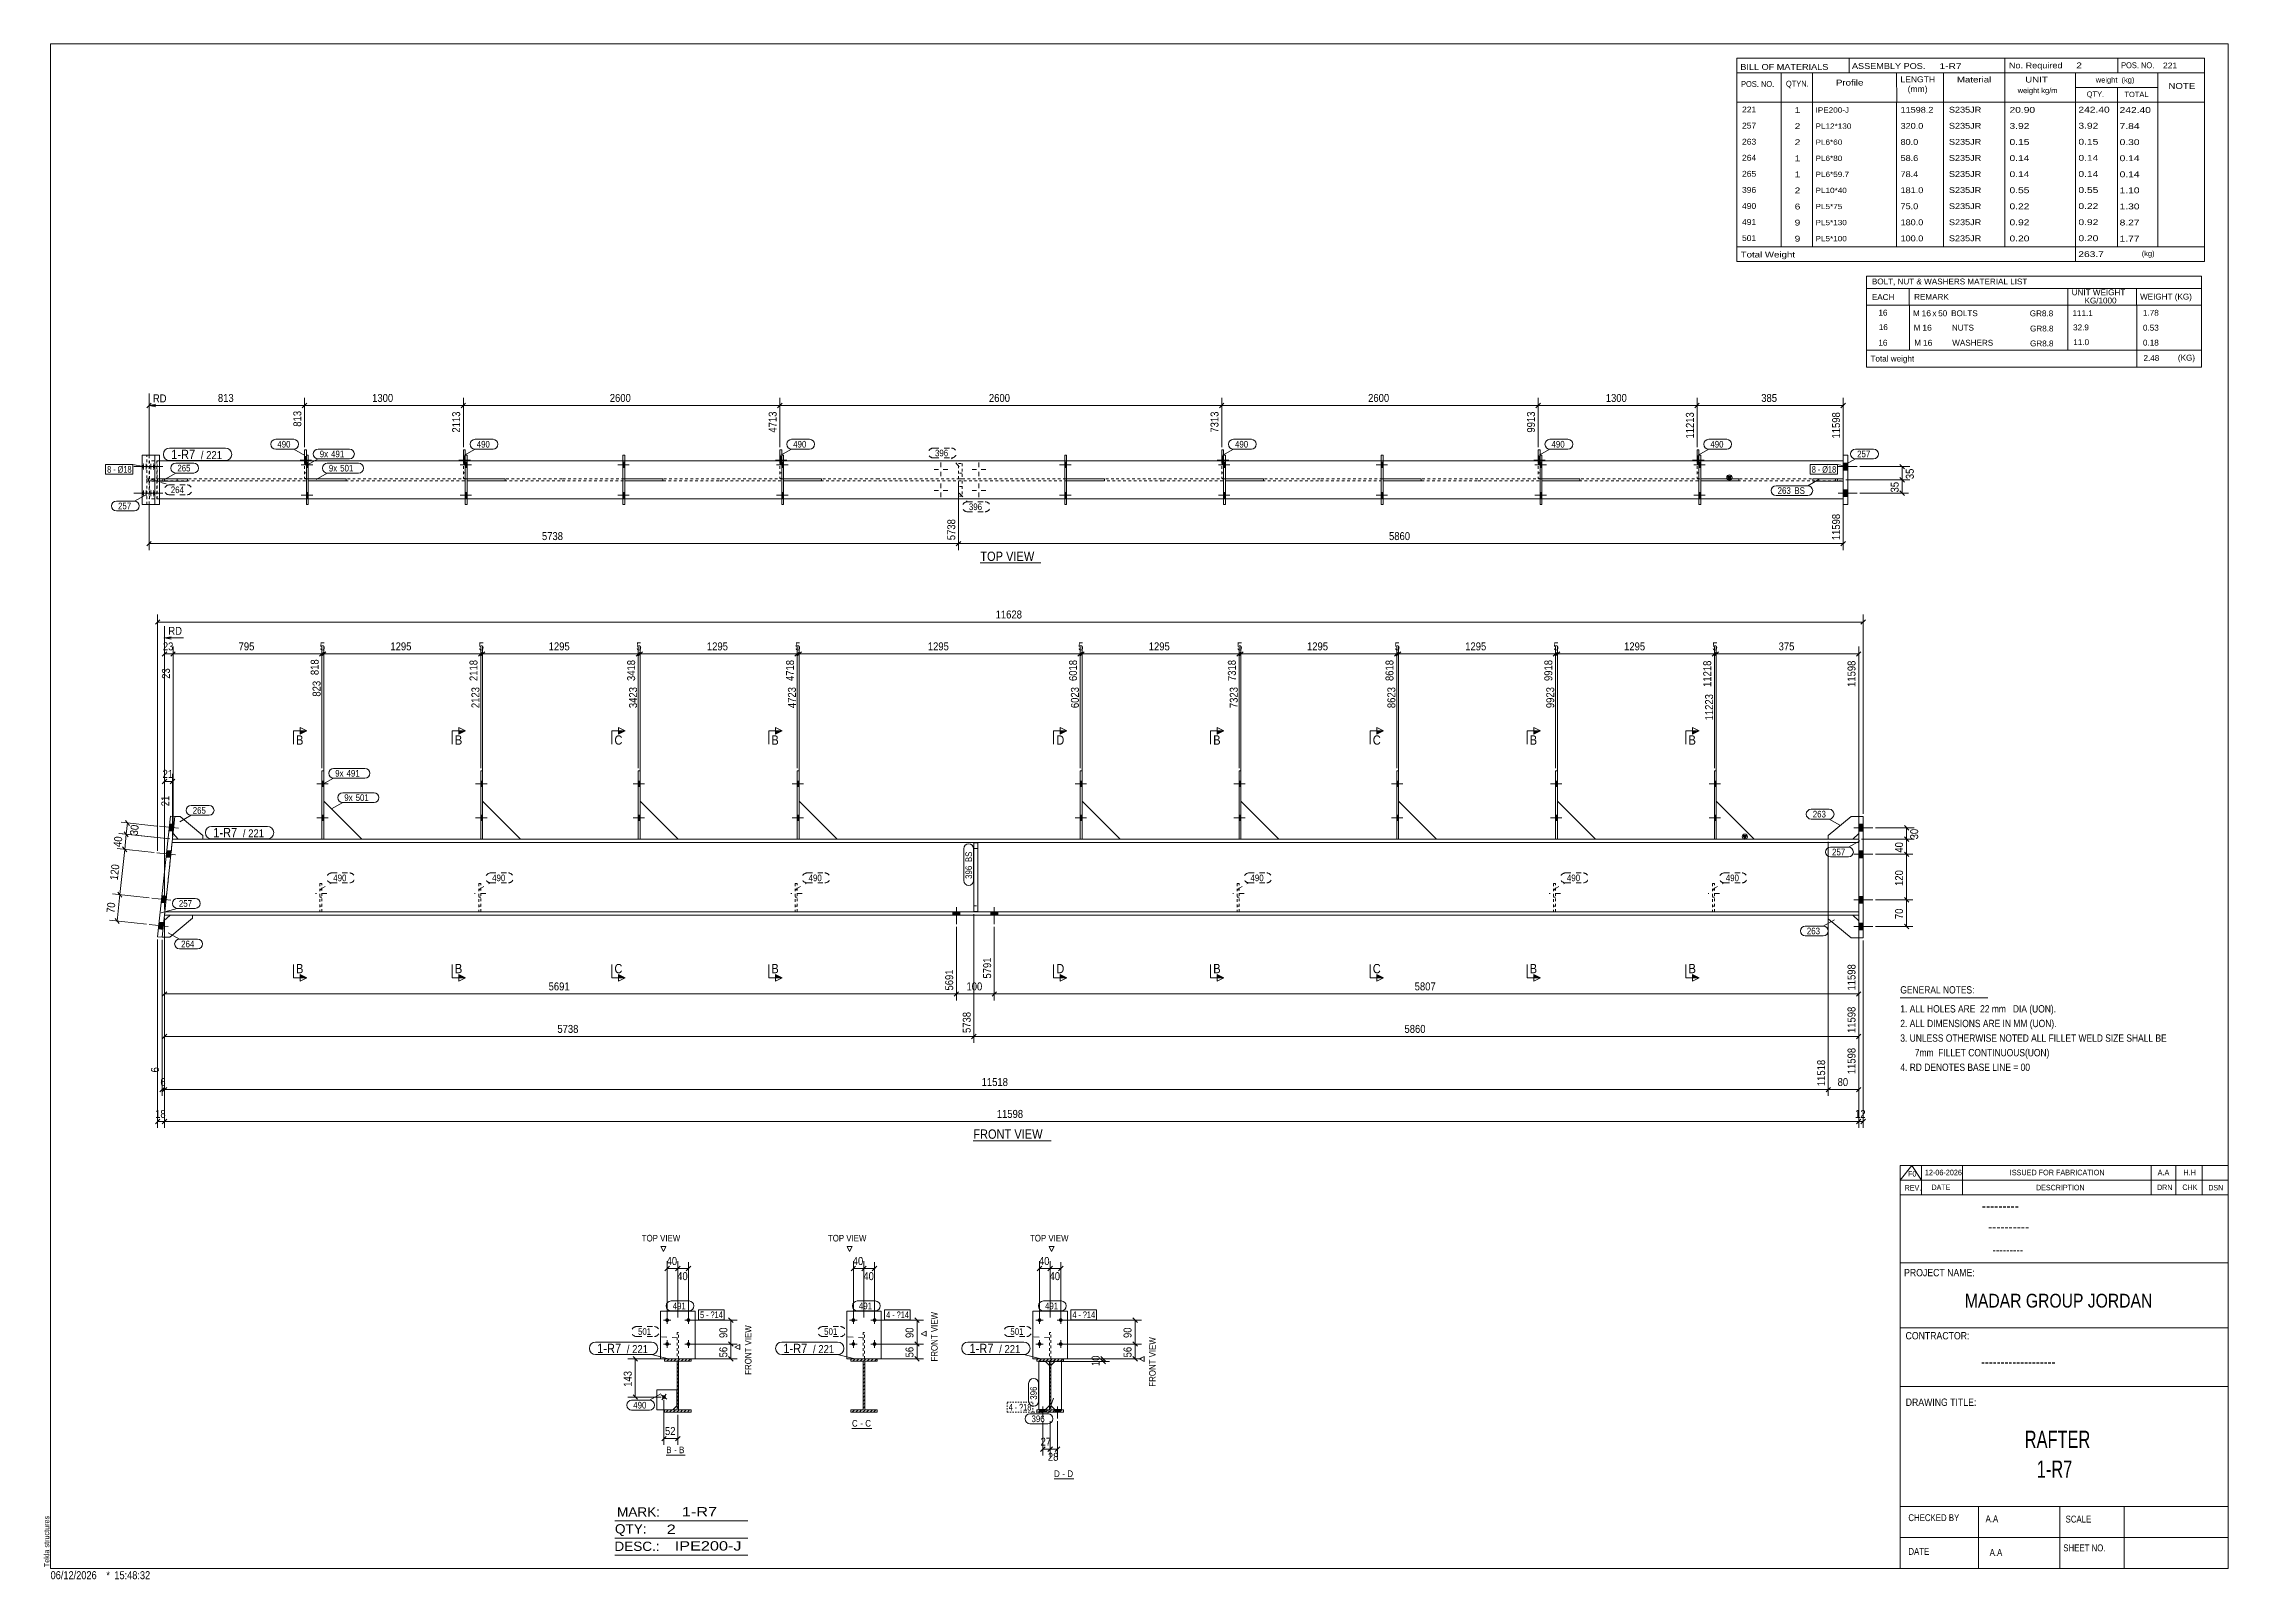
# Model space of a CAD drawing. Header units: millimetres. Extents: x 2 to 825, y 1 to 579.
import ezdxf

# ---------------------------------------------------------------- set-up
doc = ezdxf.new("R2010")
doc.units = ezdxf.units.MM
for name, pattern in [('XKITLINE00', [0]), ('XKITLINE01', [4, 1, -1, 1, -1]), ('XKITLINE02', [4, 2, -2]), ('XKITLINE04', [3, 0.5, -0.5, 0.5, -0.5, 0.5, -0.5])]:
    doc.linetypes.add(name, pattern=pattern)
for name, color, linetype, lineweight in [('Bolt', 3, 'Continuous', 0), ('BoltMark', 7, 'Continuous', 0), ('Dimensions', 7, 'Continuous', 0), ('DrawingSheet', 5, 'Continuous', 0), ('OtherObjectType', 7, 'Continuous', 0), ('Part', 2, 'Continuous', 0), ('PartMark', 7, 'Continuous', 0), ('Section', 6, 'Continuous', 0)]:
    doc.layers.add(name, color=color, linetype=linetype, lineweight=lineweight)
doc.styles.add('@ARIAL_UNICODE_MS_BOLD', font='ARIAL.TTF')
doc.styles.add('ARIAL', font='ARIAL.TTF')
doc.styles.add('ARIAL_NARROW', font='ARIALN.TTF')
doc.styles.add('COMIC_SANS_MS_BOLD', font='COMICBD.TTF')
doc.styles.add('SWIS721_EX_BT', font='ARIAL.TTF')
doc.styles.add('SWISSE', font='ARIAL.TTF')

# ---------------------------------------------------------------- blocks, each defined once
blk = doc.blocks.new('*A1')
at = {"layer": 'Part', "color": 7, "linetype": 'XKITLINE00', "lineweight": 0}
for p, q in [((376.36, 83.55), (376.73, 83.92)), ((377.22, 83.07), (378.07, 83.92)), ((378.57, 83.07), (379.42, 83.92)), ((379.92, 83.07), (380.77, 83.92)), ((381.08, 82.89), (382.11, 83.92)), ((382.61, 83.07), (383.46, 83.92)), ((383.96, 83.07), (384.81, 83.92)), ((385.31, 83.07), (386.16, 83.92)), ((381.08, 81.54), (381.64, 82.1)), ((381.08, 80.19), (381.64, 80.75)), ((381.08, 78.85), (381.64, 79.41)), ((381.08, 77.5), (381.64, 78.06)), ((381.08, 76.15), (381.64, 76.71)), ((381.08, 74.8), (381.64, 75.36)), ((381.08, 73.46), (381.64, 74.02)), ((381.08, 72.11), (381.64, 72.67)), ((381.08, 70.76), (381.64, 71.32)), ((381.08, 69.42), (381.64, 69.98)), ((381.08, 68.07), (381.64, 68.63)), ((381.08, 66.72), (381.64, 67.28)), ((381.08, 65.38), (381.64, 65.94)), ((376.36, 64.7), (376.43, 64.77)), ((376.93, 63.92), (377.78, 64.77)), ((378.28, 63.92), (379.13, 64.77)), ((379.63, 63.92), (380.48, 64.77)), ((380.97, 63.92), (381.82, 64.77)), ((382.32, 63.92), (383.17, 64.77)), ((383.67, 63.92), (384.52, 64.77)), ((385.01, 63.92), (385.69, 64.59)), ((385.69, 64.59), (385.86, 64.77)), ((386.36, 63.92), (386.36, 63.92)), ((386.36, 63.92), (386.36, 63.92))]:
    blk.add_line(p, q, dxfattribs=at)
blk = doc.blocks.new('*A2')
at = {"layer": 'Part', "color": 7, "linetype": 'XKITLINE00', "lineweight": 0}
for p, q in [((306.26, 83.55), (306.63, 83.92)), ((307.12, 83.07), (307.97, 83.92)), ((308.47, 83.07), (309.32, 83.92)), ((309.82, 83.07), (310.67, 83.92)), ((310.98, 82.89), (312.01, 83.92)), ((312.51, 83.07), (313.36, 83.92)), ((313.86, 83.07), (314.71, 83.92)), ((315.2, 83.07), (316.05, 83.92)), ((310.98, 81.54), (311.54, 82.1)), ((310.98, 80.19), (311.54, 80.75)), ((310.98, 78.85), (311.54, 79.41)), ((310.98, 77.5), (311.54, 78.06)), ((310.98, 76.15), (311.54, 76.71)), ((310.98, 74.8), (311.54, 75.36)), ((310.98, 73.46), (311.54, 74.02)), ((310.98, 72.11), (311.54, 72.67)), ((310.98, 70.76), (311.54, 71.32)), ((310.98, 69.42), (311.54, 69.98)), ((310.98, 68.07), (311.54, 68.63)), ((310.98, 66.72), (311.54, 67.28)), ((310.98, 65.38), (311.54, 65.94)), ((306.26, 64.7), (306.33, 64.77)), ((306.83, 63.92), (307.68, 64.77)), ((308.18, 63.92), (309.03, 64.77)), ((309.52, 63.92), (310.37, 64.77)), ((310.87, 63.92), (311.72, 64.77)), ((312.22, 63.92), (313.07, 64.77)), ((313.57, 63.92), (314.42, 64.77)), ((314.91, 63.92), (315.59, 64.59)), ((315.59, 64.59), (315.76, 64.77))]:
    blk.add_line(p, q, dxfattribs=at)
blk = doc.blocks.new('*A3')
at = {"layer": 'Part', "color": 7, "linetype": 'XKITLINE00', "lineweight": 0}
for p, q in [((236.16, 83.55), (236.52, 83.92)), ((237.02, 83.07), (237.87, 83.92)), ((238.37, 83.07), (239.22, 83.92)), ((239.72, 83.07), (240.57, 83.92)), ((240.88, 82.89), (241.91, 83.92)), ((242.41, 83.07), (243.26, 83.92)), ((243.76, 83.07), (244.61, 83.92)), ((245.1, 83.07), (245.95, 83.92)), ((240.88, 81.54), (241.44, 82.1)), ((240.88, 80.19), (241.44, 80.75)), ((240.88, 78.85), (241.44, 79.41)), ((240.88, 77.5), (241.44, 78.06)), ((240.88, 76.15), (241.44, 76.71)), ((240.88, 74.8), (241.44, 75.36)), ((240.88, 73.46), (241.44, 74.02)), ((240.88, 72.11), (241.44, 72.67)), ((240.88, 70.76), (241.44, 71.32)), ((240.88, 69.42), (241.44, 69.98)), ((240.88, 68.07), (241.44, 68.63)), ((240.88, 66.72), (241.44, 67.28)), ((240.88, 65.38), (241.44, 65.94)), ((236.16, 64.7), (236.23, 64.77)), ((236.73, 63.92), (237.58, 64.77)), ((238.08, 63.92), (238.93, 64.77)), ((239.42, 63.92), (240.27, 64.77)), ((240.77, 63.92), (241.62, 64.77)), ((242.12, 63.92), (242.97, 64.77)), ((243.46, 63.92), (244.31, 64.77)), ((244.81, 63.92), (245.49, 64.59)), ((245.49, 64.59), (245.66, 64.77)), ((246.16, 63.92), (246.16, 63.92)), ((246.16, 63.92), (246.16, 63.92))]:
    blk.add_line(p, q, dxfattribs=at)
blk = doc.blocks.new('*A4')
at = {"layer": 'Bolt', "color": 3, "linetype": 'XKITLINE02', "lineweight": 0}
for p, q in [((168.87, 259.08), (164.59, 259.08)), ((166.94, 260.48), (166.23, 260.48)), ((166.94, 257.67), (166.23, 257.67))]:
    blk.add_line(p, q, dxfattribs=at)
blk = doc.blocks.new('*A5')
at = {"layer": 'Bolt'}
for points in [[(166.94, 301.43), (167.66, 301.43), (167.66, 299.43), (166.94, 299.43)], [(166.94, 301.43), (167.66, 301.43), (167.66, 299.43), (166.94, 299.43)], [(166.94, 288.58), (167.66, 288.58), (167.66, 286.58), (166.94, 286.58)], [(166.94, 288.58), (167.66, 288.58), (167.66, 286.58), (166.94, 286.58)]]:
    blk.add_hatch(color=3, dxfattribs=at).paths.add_polyline_path(points, flags=17)
at = {"layer": 'Bolt', "color": 3, "linetype": 'XKITLINE00', "lineweight": 0}
for p, q in [((169.32, 300.43), (165.03, 300.43)), ((169.32, 300.43), (165.03, 300.43)), ((167.66, 301.43), (166.94, 301.43)), ((167.66, 301.43), (166.94, 301.43)), ((167.66, 299.43), (166.94, 299.43)), ((167.66, 299.43), (166.94, 299.43)), ((167.66, 288.58), (166.94, 288.58)), ((167.66, 288.58), (166.94, 288.58)), ((169.32, 287.58), (165.03, 287.58)), ((169.32, 287.58), (165.03, 287.58)), ((167.66, 286.58), (166.94, 286.58)), ((167.66, 286.58), (166.94, 286.58))]:
    blk.add_line(p, q, dxfattribs=at)
blk = doc.blocks.new('*A6')
at = {"layer": 'Bolt'}
for points in [[(226.3, 301.43), (227.02, 301.43), (227.02, 299.43), (226.3, 299.43)], [(226.3, 301.43), (227.02, 301.43), (227.02, 299.43), (226.3, 299.43)], [(226.3, 288.58), (227.02, 288.58), (227.02, 286.58), (226.3, 286.58)], [(226.3, 288.58), (227.02, 288.58), (227.02, 286.58), (226.3, 286.58)]]:
    blk.add_hatch(color=3, dxfattribs=at).paths.add_polyline_path(points, flags=17)
at = {"layer": 'Bolt', "color": 3, "linetype": 'XKITLINE00', "lineweight": 0}
for p, q in [((228.67, 300.43), (224.39, 300.43)), ((228.67, 300.43), (224.39, 300.43)), ((227.02, 301.43), (226.3, 301.43)), ((227.02, 301.43), (226.3, 301.43)), ((227.02, 299.43), (226.3, 299.43)), ((227.02, 299.43), (226.3, 299.43)), ((227.02, 288.58), (226.3, 288.58)), ((227.02, 288.58), (226.3, 288.58)), ((228.67, 287.58), (224.39, 287.58)), ((228.67, 287.58), (224.39, 287.58)), ((227.02, 286.58), (226.3, 286.58)), ((227.02, 286.58), (226.3, 286.58))]:
    blk.add_line(p, q, dxfattribs=at)
blk = doc.blocks.new('*A7')
at = {"layer": 'Bolt', "color": 3, "linetype": 'XKITLINE02', "lineweight": 0}
for p, q in [((288.04, 259.08), (283.76, 259.08)), ((286.12, 260.48), (285.4, 260.48)), ((286.12, 257.67), (285.4, 257.67))]:
    blk.add_line(p, q, dxfattribs=at)
blk = doc.blocks.new('*A8')
at = {"layer": 'Bolt'}
for points in [[(286.12, 301.43), (286.83, 301.43), (286.83, 299.43), (286.12, 299.43)], [(286.12, 301.43), (286.83, 301.43), (286.83, 299.43), (286.12, 299.43)], [(286.12, 288.58), (286.83, 288.58), (286.83, 286.58), (286.12, 286.58)], [(286.12, 288.58), (286.83, 288.58), (286.83, 286.58), (286.12, 286.58)]]:
    blk.add_hatch(color=3, dxfattribs=at).paths.add_polyline_path(points, flags=17)
at = {"layer": 'Bolt', "color": 3, "linetype": 'XKITLINE00', "lineweight": 0}
for p, q in [((288.49, 300.43), (284.2, 300.43)), ((288.49, 300.43), (284.2, 300.43)), ((286.83, 301.43), (286.12, 301.43)), ((286.83, 301.43), (286.12, 301.43)), ((286.83, 299.43), (286.12, 299.43)), ((286.83, 299.43), (286.12, 299.43)), ((286.83, 288.58), (286.12, 288.58)), ((286.83, 288.58), (286.12, 288.58)), ((288.49, 287.58), (284.2, 287.58)), ((288.49, 287.58), (284.2, 287.58)), ((286.83, 286.58), (286.12, 286.58)), ((286.83, 286.58), (286.12, 286.58))]:
    blk.add_line(p, q, dxfattribs=at)
blk = doc.blocks.new('*A9')
at = {"layer": 'Bolt'}
for points in [[(392.68, 301.43), (393.39, 301.43), (393.39, 299.43), (392.68, 299.43)], [(392.68, 301.43), (393.39, 301.43), (393.39, 299.43), (392.68, 299.43)], [(392.68, 288.58), (393.39, 288.58), (393.39, 286.58), (392.68, 286.58)], [(392.68, 288.58), (393.39, 288.58), (393.39, 286.58), (392.68, 286.58)]]:
    blk.add_hatch(color=3, dxfattribs=at).paths.add_polyline_path(points, flags=17)
at = {"layer": 'Bolt', "color": 3, "linetype": 'XKITLINE00', "lineweight": 0}
for p, q in [((395.05, 300.43), (390.76, 300.43)), ((395.05, 300.43), (390.76, 300.43)), ((393.39, 301.43), (392.68, 301.43)), ((393.39, 301.43), (392.68, 301.43)), ((393.39, 299.43), (392.68, 299.43)), ((393.39, 299.43), (392.68, 299.43)), ((393.39, 288.58), (392.68, 288.58)), ((393.39, 288.58), (392.68, 288.58)), ((395.05, 287.58), (390.76, 287.58)), ((395.05, 287.58), (390.76, 287.58)), ((393.39, 286.58), (392.68, 286.58)), ((393.39, 286.58), (392.68, 286.58))]:
    blk.add_line(p, q, dxfattribs=at)
blk = doc.blocks.new('*A10')
at = {"layer": 'Bolt', "color": 3, "linetype": 'XKITLINE02', "lineweight": 0}
for p, q in [((454.42, 259.08), (450.13, 259.08)), ((452.49, 260.48), (451.78, 260.48)), ((452.49, 257.67), (451.78, 257.67))]:
    blk.add_line(p, q, dxfattribs=at)
blk = doc.blocks.new('*A11')
at = {"layer": 'Bolt'}
for points in [[(452.49, 301.43), (453.21, 301.43), (453.21, 299.43), (452.49, 299.43)], [(452.49, 301.43), (453.21, 301.43), (453.21, 299.43), (452.49, 299.43)], [(452.49, 288.58), (453.21, 288.58), (453.21, 286.58), (452.49, 286.58)], [(452.49, 288.58), (453.21, 288.58), (453.21, 286.58), (452.49, 286.58)]]:
    blk.add_hatch(color=3, dxfattribs=at).paths.add_polyline_path(points, flags=17)
at = {"layer": 'Bolt', "color": 3, "linetype": 'XKITLINE00', "lineweight": 0}
for p, q in [((454.86, 300.43), (450.58, 300.43)), ((454.86, 300.43), (450.58, 300.43)), ((453.21, 301.43), (452.49, 301.43)), ((453.21, 301.43), (452.49, 301.43)), ((453.21, 299.43), (452.49, 299.43)), ((453.21, 299.43), (452.49, 299.43)), ((453.21, 288.58), (452.49, 288.58)), ((453.21, 288.58), (452.49, 288.58)), ((454.86, 287.58), (450.58, 287.58)), ((454.86, 287.58), (450.58, 287.58)), ((453.21, 286.58), (452.49, 286.58)), ((453.21, 286.58), (452.49, 286.58))]:
    blk.add_line(p, q, dxfattribs=at)
blk = doc.blocks.new('*A12')
at = {"layer": 'Bolt'}
for points in [[(511.85, 301.43), (512.56, 301.43), (512.56, 299.43), (511.85, 299.43)], [(511.85, 301.43), (512.56, 301.43), (512.56, 299.43), (511.85, 299.43)], [(511.85, 288.58), (512.56, 288.58), (512.56, 286.58), (511.85, 286.58)], [(511.85, 288.58), (512.56, 288.58), (512.56, 286.58), (511.85, 286.58)]]:
    blk.add_hatch(color=3, dxfattribs=at).paths.add_polyline_path(points, flags=17)
at = {"layer": 'Bolt', "color": 3, "linetype": 'XKITLINE00', "lineweight": 0}
for p, q in [((514.22, 300.43), (509.93, 300.43)), ((514.22, 300.43), (509.93, 300.43)), ((512.56, 301.43), (511.85, 301.43)), ((512.56, 301.43), (511.85, 301.43)), ((512.56, 299.43), (511.85, 299.43)), ((512.56, 299.43), (511.85, 299.43)), ((512.56, 288.58), (511.85, 288.58)), ((512.56, 288.58), (511.85, 288.58)), ((514.22, 287.58), (509.93, 287.58)), ((514.22, 287.58), (509.93, 287.58)), ((512.56, 286.58), (511.85, 286.58)), ((512.56, 286.58), (511.85, 286.58))]:
    blk.add_line(p, q, dxfattribs=at)
blk = doc.blocks.new('*A13')
at = {"layer": 'Bolt', "color": 3, "linetype": 'XKITLINE02', "lineweight": 0}
for p, q in [((573.59, 259.08), (569.31, 259.08)), ((571.66, 260.48), (570.95, 260.48)), ((571.66, 257.67), (570.95, 257.67))]:
    blk.add_line(p, q, dxfattribs=at)
blk = doc.blocks.new('*A14')
at = {"layer": 'Bolt'}
for points in [[(571.66, 301.43), (572.38, 301.43), (572.38, 299.43), (571.66, 299.43)], [(571.66, 301.43), (572.38, 301.43), (572.38, 299.43), (571.66, 299.43)], [(571.66, 288.58), (572.38, 288.58), (572.38, 286.58), (571.66, 286.58)], [(571.66, 288.58), (572.38, 288.58), (572.38, 286.58), (571.66, 286.58)]]:
    blk.add_hatch(color=3, dxfattribs=at).paths.add_polyline_path(points, flags=17)
at = {"layer": 'Bolt', "color": 3, "linetype": 'XKITLINE00', "lineweight": 0}
for p, q in [((574.03, 300.43), (569.75, 300.43)), ((574.03, 300.43), (569.75, 300.43)), ((572.38, 301.43), (571.66, 301.43)), ((572.38, 301.43), (571.66, 301.43)), ((572.38, 299.43), (571.66, 299.43)), ((572.38, 299.43), (571.66, 299.43)), ((572.38, 288.58), (571.66, 288.58)), ((572.38, 288.58), (571.66, 288.58)), ((574.03, 287.58), (569.75, 287.58)), ((574.03, 287.58), (569.75, 287.58)), ((572.38, 286.58), (571.66, 286.58)), ((572.38, 286.58), (571.66, 286.58))]:
    blk.add_line(p, q, dxfattribs=at)
blk = doc.blocks.new('*A15')
at = {"layer": 'Bolt', "color": 3, "linetype": 'XKITLINE02', "lineweight": 0}
for p, q in [((633.41, 259.08), (629.12, 259.08)), ((631.48, 260.48), (630.76, 260.48)), ((631.48, 257.67), (630.76, 257.67))]:
    blk.add_line(p, q, dxfattribs=at)
blk = doc.blocks.new('*A16')
at = {"layer": 'Bolt'}
for points in [[(631.48, 301.43), (632.19, 301.43), (632.19, 299.43), (631.48, 299.43)], [(631.48, 301.43), (632.19, 301.43), (632.19, 299.43), (631.48, 299.43)], [(631.48, 288.58), (632.19, 288.58), (632.19, 286.58), (631.48, 286.58)], [(631.48, 288.58), (632.19, 288.58), (632.19, 286.58), (631.48, 286.58)]]:
    blk.add_hatch(color=3, dxfattribs=at).paths.add_polyline_path(points, flags=17)
at = {"layer": 'Bolt', "color": 3, "linetype": 'XKITLINE00', "lineweight": 0}
for p, q in [((633.85, 300.43), (629.56, 300.43)), ((633.85, 300.43), (629.56, 300.43)), ((632.19, 301.43), (631.48, 301.43)), ((632.19, 301.43), (631.48, 301.43)), ((632.19, 299.43), (631.48, 299.43)), ((632.19, 299.43), (631.48, 299.43)), ((632.19, 288.58), (631.48, 288.58)), ((632.19, 288.58), (631.48, 288.58)), ((633.85, 287.58), (629.56, 287.58)), ((633.85, 287.58), (629.56, 287.58)), ((632.19, 286.58), (631.48, 286.58)), ((632.19, 286.58), (631.48, 286.58))]:
    blk.add_line(p, q, dxfattribs=at)
blk = doc.blocks.new('*A17')
at = {"layer": 'Bolt'}
for points in [[(687.53, 282.58), (685.82, 282.58), (685.82, 285.15), (687.53, 285.15)], [(687.53, 282.58), (685.82, 282.58), (685.82, 285.15), (687.53, 285.15)], [(687.53, 272.58), (685.82, 272.58), (685.82, 275.15), (687.53, 275.15)], [(687.53, 272.58), (685.82, 272.58), (685.82, 275.15), (687.53, 275.15)], [(687.53, 255.43), (685.82, 255.43), (685.82, 258), (687.53, 258)], [(687.53, 255.43), (685.82, 255.43), (685.82, 258), (687.53, 258)], [(687.53, 245.43), (685.82, 245.43), (685.82, 248), (687.53, 248)], [(687.53, 245.43), (685.82, 245.43), (685.82, 248), (687.53, 248)]]:
    blk.add_hatch(color=3, dxfattribs=at).paths.add_polyline_path(points, flags=17)
at = {"layer": 'Bolt', "color": 3, "linetype": 'XKITLINE00', "lineweight": 0}
for p, q in [((691.1, 283.86), (683.96, 283.86)), ((691.1, 283.86), (683.96, 283.86)), ((687.53, 285.15), (685.82, 285.15)), ((687.53, 285.15), (685.82, 285.15)), ((687.53, 282.58), (685.82, 282.58)), ((687.53, 282.58), (685.82, 282.58)), ((691.1, 273.86), (683.96, 273.86)), ((691.1, 273.86), (683.96, 273.86)), ((687.53, 275.15), (685.82, 275.15)), ((687.53, 275.15), (685.82, 275.15)), ((687.53, 272.58), (685.82, 272.58)), ((687.53, 272.58), (685.82, 272.58)), ((691.1, 256.72), (683.96, 256.72)), ((691.1, 256.72), (683.96, 256.72)), ((687.53, 258), (685.82, 258)), ((687.53, 258), (685.82, 258)), ((687.53, 255.43), (685.82, 255.43)), ((687.53, 255.43), (685.82, 255.43)), ((687.53, 248), (685.82, 248)), ((687.53, 248), (685.82, 248)), ((691.1, 246.72), (683.96, 246.72)), ((691.1, 246.72), (683.96, 246.72)), ((687.53, 245.43), (685.82, 245.43)), ((687.53, 245.43), (685.82, 245.43))]:
    blk.add_line(p, q, dxfattribs=at)
blk = doc.blocks.new('*A18')
at = {"layer": 'Bolt'}
for points in [[(51.2, 282.56), (49.5, 282.74), (49.77, 285.3), (51.47, 285.12)], [(51.2, 282.56), (49.5, 282.74), (49.77, 285.3), (51.47, 285.12)], [(50.15, 272.61), (48.45, 272.79), (48.72, 275.35), (50.42, 275.17)], [(50.15, 272.61), (48.45, 272.79), (48.72, 275.35), (50.42, 275.17)], [(48.35, 255.57), (46.65, 255.75), (46.92, 258.3), (48.62, 258.12)], [(48.35, 255.57), (46.65, 255.75), (46.92, 258.3), (48.62, 258.12)], [(47.31, 245.62), (45.6, 245.8), (45.87, 248.36), (47.58, 248.18)], [(47.31, 245.62), (45.6, 245.8), (45.87, 248.36), (47.58, 248.18)]]:
    blk.add_hatch(color=3, dxfattribs=at).paths.add_polyline_path(points, flags=17)
at = {"layer": 'Bolt', "color": 3, "linetype": 'XKITLINE00', "lineweight": 0}
for p, q in [((46.01, 284.4), (53.11, 283.65)), ((46.01, 284.4), (53.11, 283.65)), ((49.5, 282.74), (51.2, 282.56)), ((49.5, 282.74), (51.2, 282.56)), ((49.77, 285.3), (51.47, 285.12)), ((49.77, 285.3), (51.47, 285.12)), ((44.96, 274.46), (52.06, 273.71)), ((44.96, 274.46), (52.06, 273.71)), ((48.45, 272.79), (50.15, 272.61)), ((48.45, 272.79), (50.15, 272.61)), ((48.72, 275.35), (50.42, 275.17)), ((48.72, 275.35), (50.42, 275.17)), ((43.16, 257.41), (50.27, 256.66)), ((43.16, 257.41), (50.27, 256.66)), ((46.65, 255.75), (48.35, 255.57)), ((46.65, 255.75), (48.35, 255.57)), ((46.92, 258.3), (48.62, 258.12)), ((46.92, 258.3), (48.62, 258.12)), ((42.11, 247.46), (49.22, 246.71)), ((42.11, 247.46), (49.22, 246.71)), ((45.87, 248.36), (47.58, 248.18)), ((45.87, 248.36), (47.58, 248.18)), ((45.6, 245.8), (47.31, 245.62)), ((45.6, 245.8), (47.31, 245.62))]:
    blk.add_line(p, q, dxfattribs=at)
blk = doc.blocks.new('*A19')
at = {"layer": 'Part'}
blk.add_hatch(color=2, dxfattribs=at).paths.add_polyline_path([(642.16, 280.98), (643.76, 280.98), (642.96, 279.58)], flags=17)
at = {"layer": 'Part', "color": 2, "linetype": 'XKITLINE00', "lineweight": 0}
for p, q in [((642.96, 279.58), (642.16, 280.98)), ((642.16, 280.98), (643.76, 280.98)), ((643.76, 280.98), (642.96, 279.58)), ((83.74, 278.36), (50.76, 278.36)), ((83.74, 279.58), (50.89, 279.58)), ((107.13, 279.58), (83.84, 279.58)), ((143.56, 278.36), (83.84, 278.36)), ((143.56, 279.58), (107.84, 279.58)), ((166.94, 279.58), (143.66, 279.58)), ((203.37, 278.36), (143.66, 278.36)), ((203.37, 279.58), (167.66, 279.58)), ((226.3, 279.58), (203.47, 279.58)), ((262.73, 278.36), (203.47, 278.36)), ((262.73, 279.58), (227.02, 279.58)), ((286.12, 279.58), (262.83, 279.58)), ((322.54, 278.36), (262.83, 278.36)), ((322.54, 279.58), (286.83, 279.58)), ((392.68, 279.58), (322.64, 279.58)), ((429.11, 278.36), (322.64, 278.36)), ((429.11, 279.58), (393.39, 279.58)), ((452.49, 279.58), (429.21, 279.58)), ((488.92, 278.36), (429.21, 278.36)), ((488.92, 279.58), (453.21, 279.58)), ((511.85, 279.58), (489.02, 279.58)), ((548.28, 278.36), (489.02, 278.36)), ((548.28, 279.58), (512.56, 279.58)), ((571.66, 279.58), (548.38, 279.58)), ((608.09, 278.36), (548.38, 278.36)), ((608.09, 279.58), (572.38, 279.58)), ((631.48, 279.58), (608.19, 279.58)), ((685.82, 278.36), (608.19, 278.36)), ((685.82, 279.58), (632.19, 279.58)), ((47.87, 251), (83.74, 251)), ((83.74, 252.22), (48, 252.22)), ((143.56, 252.22), (83.84, 252.22)), ((83.84, 251), (143.56, 251)), ((203.37, 252.22), (143.66, 252.22)), ((143.66, 251), (203.37, 251)), ((262.73, 252.22), (203.47, 252.22)), ((203.47, 251), (262.73, 251)), ((322.54, 252.22), (262.83, 252.22)), ((262.83, 251), (322.54, 251)), ((429.11, 252.22), (322.64, 252.22)), ((322.64, 251), (429.11, 251)), ((488.92, 252.22), (429.21, 252.22)), ((429.21, 251), (488.92, 251)), ((548.28, 252.22), (489.02, 252.22)), ((489.02, 251), (548.28, 251)), ((608.09, 252.22), (548.38, 252.22)), ((548.38, 251), (608.09, 251)), ((685.82, 252.22), (608.19, 252.22)), ((608.19, 251), (685.82, 251))]:
    blk.add_line(p, q, dxfattribs=at)
at = {"layer": 'Part', "color": 7, "linetype": 'XKITLINE01', "lineweight": 0}
for p, q in [((50.89, 279.58), (47.87, 251)), ((107.84, 279.58), (107.13, 279.58)), ((167.66, 279.58), (166.94, 279.58)), ((227.02, 279.58), (226.3, 279.58)), ((286.83, 279.58), (286.12, 279.58)), ((393.39, 279.58), (392.68, 279.58)), ((453.21, 279.58), (452.49, 279.58)), ((512.56, 279.58), (511.85, 279.58)), ((572.38, 279.58), (571.66, 279.58)), ((632.19, 279.58), (631.48, 279.58)), ((685.82, 251), (685.82, 279.58))]:
    blk.add_line(p, q, dxfattribs=at)
at = {"layer": 'Part', "color": 2, "linetype": 'XKITLINE00', "lineweight": 0}
blk.add_circle((642.96, 280.48), 1, dxfattribs=at)
blk = doc.blocks.new('*A20')
at = {"layer": 'Part', "color": 7, "linetype": 'XKITLINE01', "lineweight": 0}
for p, q in [((106.42, 262.93), (106.42, 252.22)), ((107.13, 262.93), (106.42, 262.93)), ((107.13, 252.22), (107.13, 262.93)), ((106.42, 254.36), (107.13, 254.36)), ((106.42, 252.22), (107.13, 252.22))]:
    blk.add_line(p, q, dxfattribs=at)
blk = doc.blocks.new('*A21')
at = {"layer": 'Part', "color": 2, "linetype": 'XKITLINE00', "lineweight": 0}
blk.add_line((122.13, 279.58), (107.84, 293.86), dxfattribs=at)
at = {"layer": 'Part', "color": 7, "linetype": 'XKITLINE01', "lineweight": 0}
for p, q in [((107.84, 293.86), (107.84, 279.58)), ((107.84, 279.58), (122.13, 279.58))]:
    blk.add_line(p, q, dxfattribs=at)
blk = doc.blocks.new('*A22')
at = {"layer": 'Part', "color": 2, "linetype": 'XKITLINE00', "lineweight": 0}
for p, q in [((107.84, 305.29), (107.13, 305.29)), ((107.13, 279.58), (107.13, 305.29)), ((107.84, 305.29), (107.84, 279.58)), ((107.84, 279.58), (107.13, 279.58))]:
    blk.add_line(p, q, dxfattribs=at)
blk = doc.blocks.new('*A23')
at = {"layer": 'Part', "color": 7, "linetype": 'XKITLINE01', "lineweight": 0}
for p, q in [((166.23, 262.93), (166.23, 252.22)), ((166.94, 262.93), (166.23, 262.93)), ((166.94, 252.22), (166.94, 262.93)), ((166.23, 254.36), (166.94, 254.36)), ((166.23, 252.22), (166.94, 252.22))]:
    blk.add_line(p, q, dxfattribs=at)
blk = doc.blocks.new('*A24')
at = {"layer": 'Part', "color": 2, "linetype": 'XKITLINE00', "lineweight": 0}
blk.add_line((181.94, 279.58), (167.66, 293.86), dxfattribs=at)
at = {"layer": 'Part', "color": 7, "linetype": 'XKITLINE01', "lineweight": 0}
for p, q in [((167.66, 293.86), (167.66, 279.58)), ((167.66, 279.58), (181.94, 279.58))]:
    blk.add_line(p, q, dxfattribs=at)
blk = doc.blocks.new('*A25')
at = {"layer": 'Part', "color": 2, "linetype": 'XKITLINE00', "lineweight": 0}
for p, q in [((167.66, 305.29), (166.94, 305.29)), ((166.94, 279.58), (166.94, 305.29)), ((167.66, 305.29), (167.66, 279.58)), ((167.66, 279.58), (166.94, 279.58))]:
    blk.add_line(p, q, dxfattribs=at)
blk = doc.blocks.new('*A26')
at = {"layer": 'Part', "color": 2, "linetype": 'XKITLINE00', "lineweight": 0}
blk.add_line((241.3, 279.58), (227.02, 293.86), dxfattribs=at)
at = {"layer": 'Part', "color": 7, "linetype": 'XKITLINE01', "lineweight": 0}
for p, q in [((227.02, 293.86), (227.02, 279.58)), ((227.02, 279.58), (241.3, 279.58))]:
    blk.add_line(p, q, dxfattribs=at)
blk = doc.blocks.new('*A27')
at = {"layer": 'Part', "color": 2, "linetype": 'XKITLINE00', "lineweight": 0}
for p, q in [((227.02, 305.29), (226.3, 305.29)), ((226.3, 279.58), (226.3, 305.29)), ((227.02, 305.29), (227.02, 279.58)), ((227.02, 279.58), (226.3, 279.58))]:
    blk.add_line(p, q, dxfattribs=at)
blk = doc.blocks.new('*A28')
at = {"layer": 'Part', "color": 7, "linetype": 'XKITLINE01', "lineweight": 0}
for p, q in [((285.4, 262.93), (285.4, 252.22)), ((286.12, 262.93), (285.4, 262.93)), ((286.12, 252.22), (286.12, 262.93)), ((285.4, 254.36), (286.12, 254.36)), ((285.4, 252.22), (286.12, 252.22))]:
    blk.add_line(p, q, dxfattribs=at)
blk = doc.blocks.new('*A29')
at = {"layer": 'Part', "color": 2, "linetype": 'XKITLINE00', "lineweight": 0}
blk.add_line((301.12, 279.58), (286.83, 293.86), dxfattribs=at)
at = {"layer": 'Part', "color": 7, "linetype": 'XKITLINE01', "lineweight": 0}
for p, q in [((286.83, 293.86), (286.83, 279.58)), ((286.83, 279.58), (301.12, 279.58))]:
    blk.add_line(p, q, dxfattribs=at)
blk = doc.blocks.new('*A30')
at = {"layer": 'Part', "color": 2, "linetype": 'XKITLINE00', "lineweight": 0}
for p, q in [((286.83, 305.29), (286.12, 305.29)), ((286.12, 279.58), (286.12, 305.29)), ((286.83, 305.29), (286.83, 279.58)), ((286.83, 279.58), (286.12, 279.58))]:
    blk.add_line(p, q, dxfattribs=at)
blk = doc.blocks.new('*A31')
at = {"layer": 'Part', "color": 2, "linetype": 'XKITLINE00', "lineweight": 0}
blk.add_line((407.68, 279.58), (393.39, 293.86), dxfattribs=at)
at = {"layer": 'Part', "color": 7, "linetype": 'XKITLINE01', "lineweight": 0}
for p, q in [((393.39, 293.86), (393.39, 279.58)), ((393.39, 279.58), (407.68, 279.58))]:
    blk.add_line(p, q, dxfattribs=at)
blk = doc.blocks.new('*A32')
at = {"layer": 'Part', "color": 2, "linetype": 'XKITLINE00', "lineweight": 0}
for p, q in [((393.39, 305.29), (392.68, 305.29)), ((392.68, 279.58), (392.68, 305.29)), ((393.39, 305.29), (393.39, 279.58)), ((393.39, 279.58), (392.68, 279.58))]:
    blk.add_line(p, q, dxfattribs=at)
blk = doc.blocks.new('*A33')
at = {"layer": 'Part', "color": 7, "linetype": 'XKITLINE01', "lineweight": 0}
for p, q in [((451.78, 262.93), (451.78, 252.22)), ((452.49, 262.93), (451.78, 262.93)), ((452.49, 252.22), (452.49, 262.93)), ((451.78, 254.36), (452.49, 254.36)), ((451.78, 252.22), (452.49, 252.22))]:
    blk.add_line(p, q, dxfattribs=at)
blk = doc.blocks.new('*A34')
at = {"layer": 'Part', "color": 2, "linetype": 'XKITLINE00', "lineweight": 0}
blk.add_line((467.49, 279.58), (453.21, 293.86), dxfattribs=at)
at = {"layer": 'Part', "color": 7, "linetype": 'XKITLINE01', "lineweight": 0}
for p, q in [((453.21, 293.86), (453.21, 279.58)), ((453.21, 279.58), (467.49, 279.58))]:
    blk.add_line(p, q, dxfattribs=at)
blk = doc.blocks.new('*A35')
at = {"layer": 'Part', "color": 2, "linetype": 'XKITLINE00', "lineweight": 0}
for p, q in [((453.21, 305.29), (452.49, 305.29)), ((452.49, 279.58), (452.49, 305.29)), ((453.21, 305.29), (453.21, 279.58)), ((453.21, 279.58), (452.49, 279.58))]:
    blk.add_line(p, q, dxfattribs=at)
blk = doc.blocks.new('*A36')
at = {"layer": 'Part', "color": 2, "linetype": 'XKITLINE00', "lineweight": 0}
blk.add_line((526.85, 279.58), (512.56, 293.86), dxfattribs=at)
at = {"layer": 'Part', "color": 7, "linetype": 'XKITLINE01', "lineweight": 0}
for p, q in [((512.56, 293.86), (512.56, 279.58)), ((512.56, 279.58), (526.85, 279.58))]:
    blk.add_line(p, q, dxfattribs=at)
blk = doc.blocks.new('*A37')
at = {"layer": 'Part', "color": 2, "linetype": 'XKITLINE00', "lineweight": 0}
for p, q in [((512.56, 305.29), (511.85, 305.29)), ((511.85, 279.58), (511.85, 305.29)), ((512.56, 305.29), (512.56, 279.58)), ((512.56, 279.58), (511.85, 279.58))]:
    blk.add_line(p, q, dxfattribs=at)
blk = doc.blocks.new('*A38')
at = {"layer": 'Part', "color": 7, "linetype": 'XKITLINE01', "lineweight": 0}
for p, q in [((570.95, 262.93), (570.95, 252.22)), ((571.66, 262.93), (570.95, 262.93)), ((571.66, 252.22), (571.66, 262.93)), ((570.95, 254.36), (571.66, 254.36)), ((570.95, 252.22), (571.66, 252.22))]:
    blk.add_line(p, q, dxfattribs=at)
blk = doc.blocks.new('*A39')
at = {"layer": 'Part', "color": 2, "linetype": 'XKITLINE00', "lineweight": 0}
blk.add_line((586.66, 279.58), (572.38, 293.86), dxfattribs=at)
at = {"layer": 'Part', "color": 7, "linetype": 'XKITLINE01', "lineweight": 0}
for p, q in [((572.38, 293.86), (572.38, 279.58)), ((572.38, 279.58), (586.66, 279.58))]:
    blk.add_line(p, q, dxfattribs=at)
blk = doc.blocks.new('*A40')
at = {"layer": 'Part', "color": 2, "linetype": 'XKITLINE00', "lineweight": 0}
for p, q in [((572.38, 305.29), (571.66, 305.29)), ((571.66, 279.58), (571.66, 305.29)), ((572.38, 305.29), (572.38, 279.58)), ((572.38, 279.58), (571.66, 279.58))]:
    blk.add_line(p, q, dxfattribs=at)
blk = doc.blocks.new('*A41')
at = {"layer": 'Part', "color": 7, "linetype": 'XKITLINE01', "lineweight": 0}
for p, q in [((630.76, 262.93), (630.76, 252.22)), ((631.48, 262.93), (630.76, 262.93)), ((631.48, 252.22), (631.48, 262.93)), ((630.76, 254.36), (631.48, 254.36)), ((630.76, 252.22), (631.48, 252.22))]:
    blk.add_line(p, q, dxfattribs=at)
blk = doc.blocks.new('*A42')
at = {"layer": 'Part', "color": 2, "linetype": 'XKITLINE00', "lineweight": 0}
blk.add_line((646.48, 279.58), (632.19, 293.86), dxfattribs=at)
at = {"layer": 'Part', "color": 7, "linetype": 'XKITLINE01', "lineweight": 0}
for p, q in [((632.19, 293.86), (632.19, 279.58)), ((632.19, 279.58), (646.48, 279.58))]:
    blk.add_line(p, q, dxfattribs=at)
blk = doc.blocks.new('*A43')
at = {"layer": 'Part', "color": 2, "linetype": 'XKITLINE00', "lineweight": 0}
for p, q in [((632.19, 305.29), (631.48, 305.29)), ((631.48, 279.58), (631.48, 305.29)), ((632.19, 305.29), (632.19, 279.58)), ((632.19, 279.58), (631.48, 279.58))]:
    blk.add_line(p, q, dxfattribs=at)
blk = doc.blocks.new('*A44')
at = {"layer": 'Part', "color": 2, "linetype": 'XKITLINE00', "lineweight": 0}
for p, q in [((674.39, 251), (674.39, 249.58)), ((674.39, 249.58), (682.96, 242.43)), ((685.82, 248.86), (683.67, 251)), ((682.96, 242.43), (685.82, 242.43))]:
    blk.add_line(p, q, dxfattribs=at)
at = {"layer": 'Part', "color": 7, "linetype": 'XKITLINE01', "lineweight": 0}
for p, q in [((683.67, 251), (674.39, 251)), ((685.82, 242.43), (685.82, 248.86))]:
    blk.add_line(p, q, dxfattribs=at)
blk = doc.blocks.new('*A45')
at = {"layer": 'Part', "color": 2, "linetype": 'XKITLINE00', "lineweight": 0}
for p, q in [((674.39, 281), (682.96, 288.15)), ((682.96, 288.15), (685.82, 288.15)), ((674.39, 279.58), (674.39, 281)), ((683.67, 279.58), (685.82, 281.72))]:
    blk.add_line(p, q, dxfattribs=at)
at = {"layer": 'Part', "color": 7, "linetype": 'XKITLINE01', "lineweight": 0}
for p, q in [((685.82, 288.15), (685.82, 281.72)), ((674.39, 279.58), (683.67, 279.58))]:
    blk.add_line(p, q, dxfattribs=at)
blk = doc.blocks.new('*A46')
at = {"layer": 'Part', "color": 2, "linetype": 'XKITLINE00', "lineweight": 0}
for p, q in [((685.82, 242.43), (685.82, 288.15)), ((685.82, 288.15), (687.53, 288.15)), ((687.53, 288.15), (687.53, 242.43)), ((687.53, 242.43), (685.82, 242.43))]:
    blk.add_line(p, q, dxfattribs=at)
blk = doc.blocks.new('*A47')
at = {"layer": 'Part', "color": 7, "linetype": 'XKITLINE01', "lineweight": 0}
for p, q in [((352.66, 252.36), (352.66, 278.22)), ((352.66, 278.22), (354.09, 278.22)), ((354.09, 276.08), (352.66, 276.08)), ((354.09, 252.36), (354.09, 278.22)), ((352.66, 254.5), (354.09, 254.5)), ((354.09, 252.36), (352.66, 252.36))]:
    blk.add_line(p, q, dxfattribs=at)
blk = doc.blocks.new('*A48')
at = {"layer": 'Part', "color": 2, "linetype": 'XKITLINE00', "lineweight": 0}
for p, q in [((352.66, 252.36), (352.66, 278.22)), ((354.09, 278.22), (352.66, 278.22)), ((354.09, 278.22), (354.09, 252.36)), ((354.09, 252.36), (352.66, 252.36))]:
    blk.add_line(p, q, dxfattribs=at)
at = {"layer": 'Part', "color": 7, "linetype": 'XKITLINE01', "lineweight": 0}
for p, q in [((352.66, 276.08), (354.09, 276.08)), ((352.66, 254.5), (354.09, 254.5))]:
    blk.add_line(p, q, dxfattribs=at)
blk = doc.blocks.new('*A49')
at = {"layer": 'Part', "color": 7, "linetype": 'XKITLINE01', "lineweight": 0}
for p, q in [((51.79, 288.1), (51.11, 281.71)), ((53.03, 279.58), (62.32, 279.58))]:
    blk.add_line(p, q, dxfattribs=at)
at = {"layer": 'Part', "color": 2, "linetype": 'XKITLINE00', "lineweight": 0}
for p, q in [((51.79, 288.1), (53.74, 288.1)), ((53.74, 288.1), (62.32, 280.96)), ((51.11, 281.71), (53.03, 279.58)), ((62.32, 279.58), (62.32, 280.96))]:
    blk.add_line(p, q, dxfattribs=at)
blk = doc.blocks.new('*A50')
at = {"layer": 'Part', "color": 7, "linetype": 'XKITLINE01', "lineweight": 0}
for p, q in [((46.99, 242.64), (47.65, 248.87)), ((50.02, 251), (58.42, 251))]:
    blk.add_line(p, q, dxfattribs=at)
at = {"layer": 'Part', "color": 2, "linetype": 'XKITLINE00', "lineweight": 0}
for p, q in [((47.65, 248.87), (50.02, 251)), ((58.42, 249.78), (49.85, 242.64)), ((58.42, 251), (58.42, 249.78)), ((49.85, 242.64), (46.99, 242.64))]:
    blk.add_line(p, q, dxfattribs=at)
blk = doc.blocks.new('*A51')
at = {"layer": 'Part', "color": 2, "linetype": 'XKITLINE00', "lineweight": 0}
for p, q in [((45.29, 242.82), (50.08, 288.28)), ((46.99, 242.64), (51.79, 288.1)), ((50.08, 288.28), (51.79, 288.1)), ((46.99, 242.64), (45.29, 242.82))]:
    blk.add_line(p, q, dxfattribs=at)
blk = doc.blocks.new('*A52')
at = {"layer": 'Bolt'}
for points in [[(344.77, 251), (344.77, 252.22), (347.34, 252.22), (347.34, 251)], [(344.77, 251), (344.77, 252.22), (347.34, 252.22), (347.34, 251)], [(359.05, 251), (359.05, 252.22), (361.62, 252.22), (361.62, 251)], [(359.05, 251), (359.05, 252.22), (361.62, 252.22), (361.62, 251)]]:
    blk.add_hatch(color=3, dxfattribs=at).paths.add_polyline_path(points, flags=17)
at = {"layer": 'Bolt', "color": 3, "linetype": 'XKITLINE00', "lineweight": 0}
for p, q in [((344.77, 252.22), (344.77, 251)), ((344.77, 252.22), (344.77, 251)), ((346.05, 253.97), (346.05, 247.54)), ((346.05, 253.97), (346.05, 247.54)), ((347.34, 252.22), (347.34, 251)), ((347.34, 252.22), (347.34, 251)), ((359.05, 252.22), (359.05, 251)), ((359.05, 252.22), (359.05, 251)), ((360.34, 253.97), (360.34, 247.54)), ((360.34, 253.97), (360.34, 247.54)), ((361.62, 252.22), (361.62, 251)), ((361.62, 252.22), (361.62, 251))]:
    blk.add_line(p, q, dxfattribs=at)
blk = doc.blocks.new('*A53')
at = {"layer": 'Bolt', "color": 3, "linetype": 'XKITLINE02', "lineweight": 0}
for p, q in [((109.06, 259.08), (104.77, 259.08)), ((107.13, 260.48), (106.42, 260.48)), ((107.13, 257.67), (106.42, 257.67))]:
    blk.add_line(p, q, dxfattribs=at)
blk = doc.blocks.new('*A54')
at = {"layer": 'Bolt'}
for points in [[(107.13, 301.43), (107.84, 301.43), (107.84, 299.43), (107.13, 299.43)], [(107.13, 301.43), (107.84, 301.43), (107.84, 299.43), (107.13, 299.43)], [(107.13, 288.58), (107.84, 288.58), (107.84, 286.58), (107.13, 286.58)], [(107.13, 288.58), (107.84, 288.58), (107.84, 286.58), (107.13, 286.58)]]:
    blk.add_hatch(color=3, dxfattribs=at).paths.add_polyline_path(points, flags=17)
at = {"layer": 'Bolt', "color": 3, "linetype": 'XKITLINE00', "lineweight": 0}
for p, q in [((109.5, 300.43), (105.22, 300.43)), ((109.5, 300.43), (105.22, 300.43)), ((107.84, 301.43), (107.13, 301.43)), ((107.84, 301.43), (107.13, 301.43)), ((107.84, 299.43), (107.13, 299.43)), ((107.84, 299.43), (107.13, 299.43)), ((107.84, 288.58), (107.13, 288.58)), ((107.84, 288.58), (107.13, 288.58)), ((109.5, 287.58), (105.22, 287.58)), ((109.5, 287.58), (105.22, 287.58)), ((107.84, 286.58), (107.13, 286.58)), ((107.84, 286.58), (107.13, 286.58))]:
    blk.add_line(p, q, dxfattribs=at)
blk = doc.blocks.new('*A55')
at = {"layer": 'Bolt'}
blk.add_hatch(color=3, dxfattribs=at).paths.add_polyline_path([(161.13, 420.83), (160.41, 420.83), (160.41, 423.64), (161.13, 423.64)], flags=17)
at = {"layer": 'Bolt', "color": 3, "linetype": 'XKITLINE00', "lineweight": 0}
for p, q in [((163.06, 422.23), (158.77, 422.23)), ((161.13, 423.64), (160.41, 423.64)), ((161.13, 420.83), (160.41, 420.83))]:
    blk.add_line(p, q, dxfattribs=at)
blk = doc.blocks.new('*A56')
at = {"layer": 'Bolt'}
for points in [[(161.13, 421.52), (161.84, 421.52), (161.84, 419.52), (161.13, 419.52)], [(161.13, 421.52), (161.84, 421.52), (161.84, 419.52), (161.13, 419.52)], [(161.13, 410.09), (161.84, 410.09), (161.84, 408.09), (161.13, 408.09)], [(161.13, 410.09), (161.84, 410.09), (161.84, 408.09), (161.13, 408.09)]]:
    blk.add_hatch(color=3, dxfattribs=at).paths.add_polyline_path(points, flags=17)
at = {"layer": 'Bolt', "color": 3, "linetype": 'XKITLINE00', "lineweight": 0}
for p, q in [((163.5, 420.52), (159.21, 420.52)), ((163.5, 420.52), (159.21, 420.52)), ((161.84, 421.52), (161.13, 421.52)), ((161.84, 421.52), (161.13, 421.52)), ((161.84, 419.52), (161.13, 419.52)), ((161.84, 419.52), (161.13, 419.52)), ((163.5, 409.09), (159.21, 409.09)), ((163.5, 409.09), (159.21, 409.09)), ((161.84, 410.09), (161.13, 410.09)), ((161.84, 410.09), (161.13, 410.09)), ((161.84, 408.09), (161.13, 408.09)), ((161.84, 408.09), (161.13, 408.09))]:
    blk.add_line(p, q, dxfattribs=at)
blk = doc.blocks.new('*A57')
at = {"layer": 'Bolt'}
for points in [[(220.48, 421.52), (221.2, 421.52), (221.2, 419.52), (220.48, 419.52)], [(220.48, 421.52), (221.2, 421.52), (221.2, 419.52), (220.48, 419.52)], [(220.48, 410.09), (221.2, 410.09), (221.2, 408.09), (220.48, 408.09)], [(220.48, 410.09), (221.2, 410.09), (221.2, 408.09), (220.48, 408.09)]]:
    blk.add_hatch(color=3, dxfattribs=at).paths.add_polyline_path(points, flags=17)
at = {"layer": 'Bolt', "color": 3, "linetype": 'XKITLINE00', "lineweight": 0}
for p, q in [((222.86, 420.52), (218.57, 420.52)), ((222.86, 420.52), (218.57, 420.52)), ((221.2, 421.52), (220.48, 421.52)), ((221.2, 421.52), (220.48, 421.52)), ((221.2, 419.52), (220.48, 419.52)), ((221.2, 419.52), (220.48, 419.52)), ((222.86, 409.09), (218.57, 409.09)), ((222.86, 409.09), (218.57, 409.09)), ((221.2, 410.09), (220.48, 410.09)), ((221.2, 410.09), (220.48, 410.09)), ((221.2, 408.09), (220.48, 408.09)), ((221.2, 408.09), (220.48, 408.09))]:
    blk.add_line(p, q, dxfattribs=at)
blk = doc.blocks.new('*A58')
at = {"layer": 'Bolt'}
blk.add_hatch(color=3, dxfattribs=at).paths.add_polyline_path([(280.3, 420.83), (279.58, 420.83), (279.58, 423.64), (280.3, 423.64)], flags=17)
at = {"layer": 'Bolt', "color": 3, "linetype": 'XKITLINE00', "lineweight": 0}
for p, q in [((282.23, 422.23), (277.94, 422.23)), ((280.3, 423.64), (279.58, 423.64)), ((280.3, 420.83), (279.58, 420.83))]:
    blk.add_line(p, q, dxfattribs=at)
blk = doc.blocks.new('*A59')
at = {"layer": 'Bolt'}
for points in [[(280.3, 421.52), (281.01, 421.52), (281.01, 419.52), (280.3, 419.52)], [(280.3, 421.52), (281.01, 421.52), (281.01, 419.52), (280.3, 419.52)], [(280.3, 410.09), (281.01, 410.09), (281.01, 408.09), (280.3, 408.09)], [(280.3, 410.09), (281.01, 410.09), (281.01, 408.09), (280.3, 408.09)]]:
    blk.add_hatch(color=3, dxfattribs=at).paths.add_polyline_path(points, flags=17)
at = {"layer": 'Bolt', "color": 3, "linetype": 'XKITLINE00', "lineweight": 0}
for p, q in [((282.67, 420.52), (278.38, 420.52)), ((282.67, 420.52), (278.38, 420.52)), ((281.01, 421.52), (280.3, 421.52)), ((281.01, 421.52), (280.3, 421.52)), ((281.01, 419.52), (280.3, 419.52)), ((281.01, 419.52), (280.3, 419.52)), ((282.67, 409.09), (278.38, 409.09)), ((282.67, 409.09), (278.38, 409.09)), ((281.01, 410.09), (280.3, 410.09)), ((281.01, 410.09), (280.3, 410.09)), ((281.01, 408.09), (280.3, 408.09)), ((281.01, 408.09), (280.3, 408.09))]:
    blk.add_line(p, q, dxfattribs=at)
blk = doc.blocks.new('*A60')
at = {"layer": 'Bolt'}
for points in [[(386.86, 421.52), (387.57, 421.52), (387.57, 419.52), (386.86, 419.52)], [(386.86, 421.52), (387.57, 421.52), (387.57, 419.52), (386.86, 419.52)], [(386.86, 410.09), (387.57, 410.09), (387.57, 408.09), (386.86, 408.09)], [(386.86, 410.09), (387.57, 410.09), (387.57, 408.09), (386.86, 408.09)]]:
    blk.add_hatch(color=3, dxfattribs=at).paths.add_polyline_path(points, flags=17)
at = {"layer": 'Bolt', "color": 3, "linetype": 'XKITLINE00', "lineweight": 0}
for p, q in [((389.23, 420.52), (384.95, 420.52)), ((389.23, 420.52), (384.95, 420.52)), ((387.57, 421.52), (386.86, 421.52)), ((387.57, 421.52), (386.86, 421.52)), ((387.57, 419.52), (386.86, 419.52)), ((387.57, 419.52), (386.86, 419.52)), ((389.23, 409.09), (384.95, 409.09)), ((389.23, 409.09), (384.95, 409.09)), ((387.57, 410.09), (386.86, 410.09)), ((387.57, 410.09), (386.86, 410.09)), ((387.57, 408.09), (386.86, 408.09)), ((387.57, 408.09), (386.86, 408.09))]:
    blk.add_line(p, q, dxfattribs=at)
blk = doc.blocks.new('*A61')
at = {"layer": 'Bolt'}
blk.add_hatch(color=3, dxfattribs=at).paths.add_polyline_path([(446.67, 420.83), (445.96, 420.83), (445.96, 423.64), (446.67, 423.64)], flags=17)
at = {"layer": 'Bolt', "color": 3, "linetype": 'XKITLINE00', "lineweight": 0}
for p, q in [((448.6, 422.23), (444.32, 422.23)), ((446.67, 423.64), (445.96, 423.64)), ((446.67, 420.83), (445.96, 420.83))]:
    blk.add_line(p, q, dxfattribs=at)
blk = doc.blocks.new('*A62')
at = {"layer": 'Bolt'}
for points in [[(446.67, 421.52), (447.39, 421.52), (447.39, 419.52), (446.67, 419.52)], [(446.67, 421.52), (447.39, 421.52), (447.39, 419.52), (446.67, 419.52)], [(446.67, 410.09), (447.39, 410.09), (447.39, 408.09), (446.67, 408.09)], [(446.67, 410.09), (447.39, 410.09), (447.39, 408.09), (446.67, 408.09)]]:
    blk.add_hatch(color=3, dxfattribs=at).paths.add_polyline_path(points, flags=17)
at = {"layer": 'Bolt', "color": 3, "linetype": 'XKITLINE00', "lineweight": 0}
for p, q in [((449.05, 420.52), (444.76, 420.52)), ((449.05, 420.52), (444.76, 420.52)), ((447.39, 421.52), (446.67, 421.52)), ((447.39, 421.52), (446.67, 421.52)), ((447.39, 419.52), (446.67, 419.52)), ((447.39, 419.52), (446.67, 419.52)), ((449.05, 409.09), (444.76, 409.09)), ((449.05, 409.09), (444.76, 409.09)), ((447.39, 410.09), (446.67, 410.09)), ((447.39, 410.09), (446.67, 410.09)), ((447.39, 408.09), (446.67, 408.09)), ((447.39, 408.09), (446.67, 408.09))]:
    blk.add_line(p, q, dxfattribs=at)
blk = doc.blocks.new('*A63')
at = {"layer": 'Bolt'}
for points in [[(506.03, 421.52), (506.75, 421.52), (506.75, 419.52), (506.03, 419.52)], [(506.03, 421.52), (506.75, 421.52), (506.75, 419.52), (506.03, 419.52)], [(506.03, 410.09), (506.75, 410.09), (506.75, 408.09), (506.03, 408.09)], [(506.03, 410.09), (506.75, 410.09), (506.75, 408.09), (506.03, 408.09)]]:
    blk.add_hatch(color=3, dxfattribs=at).paths.add_polyline_path(points, flags=17)
at = {"layer": 'Bolt', "color": 3, "linetype": 'XKITLINE00', "lineweight": 0}
for p, q in [((508.4, 420.52), (504.12, 420.52)), ((508.4, 420.52), (504.12, 420.52)), ((506.75, 421.52), (506.03, 421.52)), ((506.75, 421.52), (506.03, 421.52)), ((506.75, 419.52), (506.03, 419.52)), ((506.75, 419.52), (506.03, 419.52)), ((508.4, 409.09), (504.12, 409.09)), ((508.4, 409.09), (504.12, 409.09)), ((506.75, 410.09), (506.03, 410.09)), ((506.75, 410.09), (506.03, 410.09)), ((506.75, 408.09), (506.03, 408.09)), ((506.75, 408.09), (506.03, 408.09))]:
    blk.add_line(p, q, dxfattribs=at)
blk = doc.blocks.new('*A64')
at = {"layer": 'Bolt'}
blk.add_hatch(color=3, dxfattribs=at).paths.add_polyline_path([(565.85, 420.83), (565.13, 420.83), (565.13, 423.64), (565.85, 423.64)], flags=17)
at = {"layer": 'Bolt', "color": 3, "linetype": 'XKITLINE00', "lineweight": 0}
for p, q in [((567.77, 422.23), (563.49, 422.23)), ((565.85, 423.64), (565.13, 423.64)), ((565.85, 420.83), (565.13, 420.83))]:
    blk.add_line(p, q, dxfattribs=at)
blk = doc.blocks.new('*A65')
at = {"layer": 'Bolt'}
for points in [[(565.85, 421.52), (566.56, 421.52), (566.56, 419.52), (565.85, 419.52)], [(565.85, 421.52), (566.56, 421.52), (566.56, 419.52), (565.85, 419.52)], [(565.85, 410.09), (566.56, 410.09), (566.56, 408.09), (565.85, 408.09)], [(565.85, 410.09), (566.56, 410.09), (566.56, 408.09), (565.85, 408.09)]]:
    blk.add_hatch(color=3, dxfattribs=at).paths.add_polyline_path(points, flags=17)
at = {"layer": 'Bolt', "color": 3, "linetype": 'XKITLINE00', "lineweight": 0}
for p, q in [((568.22, 420.52), (563.93, 420.52)), ((568.22, 420.52), (563.93, 420.52)), ((566.56, 421.52), (565.85, 421.52)), ((566.56, 421.52), (565.85, 421.52)), ((566.56, 419.52), (565.85, 419.52)), ((566.56, 419.52), (565.85, 419.52)), ((568.22, 409.09), (563.93, 409.09)), ((568.22, 409.09), (563.93, 409.09)), ((566.56, 410.09), (565.85, 410.09)), ((566.56, 410.09), (565.85, 410.09)), ((566.56, 408.09), (565.85, 408.09)), ((566.56, 408.09), (565.85, 408.09))]:
    blk.add_line(p, q, dxfattribs=at)
blk = doc.blocks.new('*A66')
at = {"layer": 'Bolt'}
blk.add_hatch(color=3, dxfattribs=at).paths.add_polyline_path([(625.66, 420.83), (624.95, 420.83), (624.95, 423.64), (625.66, 423.64)], flags=17)
at = {"layer": 'Bolt', "color": 3, "linetype": 'XKITLINE00', "lineweight": 0}
for p, q in [((627.59, 422.23), (623.3, 422.23)), ((625.66, 423.64), (624.95, 423.64)), ((625.66, 420.83), (624.95, 420.83))]:
    blk.add_line(p, q, dxfattribs=at)
blk = doc.blocks.new('*A67')
at = {"layer": 'Bolt'}
for points in [[(625.66, 421.52), (626.37, 421.52), (626.37, 419.52), (625.66, 419.52)], [(625.66, 421.52), (626.37, 421.52), (626.37, 419.52), (625.66, 419.52)], [(625.66, 410.09), (626.37, 410.09), (626.37, 408.09), (625.66, 408.09)], [(625.66, 410.09), (626.37, 410.09), (626.37, 408.09), (625.66, 408.09)]]:
    blk.add_hatch(color=3, dxfattribs=at).paths.add_polyline_path(points, flags=17)
at = {"layer": 'Bolt', "color": 3, "linetype": 'XKITLINE00', "lineweight": 0}
for p, q in [((628.03, 420.52), (623.75, 420.52)), ((628.03, 420.52), (623.75, 420.52)), ((626.37, 421.52), (625.66, 421.52)), ((626.37, 421.52), (625.66, 421.52)), ((626.37, 419.52), (625.66, 419.52)), ((626.37, 419.52), (625.66, 419.52)), ((628.03, 409.09), (623.75, 409.09)), ((628.03, 409.09), (623.75, 409.09)), ((626.37, 410.09), (625.66, 410.09)), ((626.37, 410.09), (625.66, 410.09)), ((626.37, 408.09), (625.66, 408.09)), ((626.37, 408.09), (625.66, 408.09))]:
    blk.add_line(p, q, dxfattribs=at)
blk = doc.blocks.new('*A68')
at = {"layer": 'Bolt'}
for points in [[(681.71, 418.52), (680, 418.52), (680, 421.09), (681.71, 421.09)], [(681.71, 418.52), (680, 418.52), (680, 421.09), (681.71, 421.09)], [(681.71, 418.52), (680, 418.52), (680, 421.09), (681.71, 421.09)], [(681.71, 418.52), (680, 418.52), (680, 421.09), (681.71, 421.09)], [(681.71, 408.52), (680, 408.52), (680, 411.09), (681.71, 411.09)], [(681.71, 408.52), (680, 408.52), (680, 411.09), (681.71, 411.09)], [(681.71, 408.52), (680, 408.52), (680, 411.09), (681.71, 411.09)], [(681.71, 408.52), (680, 408.52), (680, 411.09), (681.71, 411.09)]]:
    blk.add_hatch(color=3, dxfattribs=at).paths.add_polyline_path(points, flags=17)
at = {"layer": 'Bolt', "color": 3, "linetype": 'XKITLINE00', "lineweight": 0}
for p, q in [((685.29, 419.8), (678.14, 419.8)), ((685.29, 419.8), (678.14, 419.8)), ((685.29, 419.8), (678.14, 419.8)), ((685.29, 419.8), (678.14, 419.8)), ((681.71, 421.09), (680, 421.09)), ((681.71, 421.09), (680, 421.09)), ((681.71, 421.09), (680, 421.09)), ((681.71, 421.09), (680, 421.09)), ((681.71, 418.52), (680, 418.52)), ((681.71, 418.52), (680, 418.52)), ((681.71, 418.52), (680, 418.52)), ((681.71, 418.52), (680, 418.52)), ((685.29, 409.8), (678.14, 409.8)), ((685.29, 409.8), (678.14, 409.8)), ((685.29, 409.8), (678.14, 409.8)), ((685.29, 409.8), (678.14, 409.8)), ((681.71, 411.09), (680, 411.09)), ((681.71, 411.09), (680, 411.09)), ((681.71, 411.09), (680, 411.09)), ((681.71, 411.09), (680, 411.09)), ((681.71, 408.52), (680, 408.52)), ((681.71, 408.52), (680, 408.52)), ((681.71, 408.52), (680, 408.52)), ((681.71, 408.52), (680, 408.52))]:
    blk.add_line(p, q, dxfattribs=at)
blk = doc.blocks.new('*A69')
at = {"layer": 'Bolt'}
for points in [[(40.14, 419.74), (40.14, 419.68), (40.14, 419.61), (40.14, 419.55), (40.14, 419.49), (40.13, 419.43), (40.13, 419.37), (40.13, 419.31), (40.12, 419.25), (40.12, 419.2), (40.11, 419.14), (40.11, 419.09), (40.1, 419.04), (40.09, 418.99), (40.08, 418.94), (40.08, 418.89), (40.07, 418.85), (40.06, 418.81), (40.05, 418.77), (40.04, 418.73), (40.03, 418.7), (40.02, 418.67), (40.01, 418.64), (40, 418.62), (39.99, 418.59), (39.98, 418.57), (39.97, 418.56), (39.96, 418.54), (39.95, 418.53), (39.94, 418.52), (39.93, 418.52), (39.92, 418.52), (39.91, 418.52), (39.9, 418.52), (39.89, 418.53), (39.87, 418.54), (39.86, 418.56), (39.85, 418.57), (39.84, 418.59), (39.83, 418.62), (39.82, 418.64), (39.81, 418.67), (39.8, 418.7), (39.79, 418.73), (39.78, 418.77), (39.78, 418.81), (39.77, 418.85), (39.76, 418.89), (39.75, 418.94), (39.74, 418.99), (39.74, 419.04), (39.73, 419.09), (39.73, 419.14), (39.72, 419.2), (39.72, 419.25), (39.71, 419.31), (39.71, 419.37), (39.7, 419.43), (39.7, 419.49), (39.7, 419.55), (39.7, 419.61), (39.7, 419.68), (39.69, 419.74), (39.69, 419.8), (39.69, 419.87), (39.7, 419.93), (39.7, 419.99), (39.7, 420.05), (39.7, 420.12), (39.7, 420.18), (39.71, 420.24), (39.71, 420.3), (39.72, 420.35), (39.72, 420.41), (39.73, 420.46), (39.73, 420.52), (39.74, 420.57), (39.74, 420.62), (39.75, 420.67), (39.76, 420.71), (39.77, 420.76), (39.78, 420.8), (39.78, 420.84), (39.79, 420.87), (39.8, 420.91), (39.81, 420.94), (39.82, 420.97), (39.83, 420.99), (39.84, 421.01), (39.85, 421.03), (39.86, 421.05), (39.87, 421.06), (39.89, 421.08), (39.9, 421.08), (39.91, 421.09), (39.92, 421.09), (39.93, 421.09), (39.94, 421.08), (39.95, 421.08), (39.96, 421.06), (39.97, 421.05), (39.98, 421.03), (39.99, 421.01), (40, 420.99), (40.01, 420.97), (40.02, 420.94), (40.03, 420.91), (40.04, 420.87), (40.05, 420.84), (40.06, 420.8), (40.07, 420.76), (40.08, 420.71), (40.08, 420.67), (40.09, 420.62), (40.1, 420.57), (40.11, 420.52), (40.11, 420.46), (40.12, 420.41), (40.12, 420.35), (40.13, 420.3), (40.13, 420.24), (40.13, 420.18), (40.14, 420.12), (40.14, 420.05), (40.14, 419.99), (40.14, 419.93), (40.14, 419.87), (40.14, 419.8)], [(41.19, 419.74), (41.19, 419.68), (41.19, 419.61), (41.19, 419.55), (41.19, 419.49), (41.18, 419.43), (41.18, 419.37), (41.17, 419.31), (41.17, 419.25), (41.17, 419.2), (41.16, 419.14), (41.15, 419.09), (41.15, 419.04), (41.14, 418.99), (41.13, 418.94), (41.13, 418.89), (41.12, 418.85), (41.11, 418.81), (41.1, 418.77), (41.09, 418.73), (41.08, 418.7), (41.07, 418.67), (41.06, 418.64), (41.05, 418.62), (41.04, 418.59), (41.03, 418.57), (41.02, 418.56), (41.01, 418.54), (41, 418.53), (40.99, 418.52), (40.98, 418.52), (40.97, 418.52), (40.96, 418.52), (40.95, 418.52), (40.93, 418.53), (40.92, 418.54), (40.91, 418.56), (40.9, 418.57), (40.89, 418.59), (40.88, 418.62), (40.87, 418.64), (40.86, 418.67), (40.85, 418.7), (40.84, 418.73), (40.83, 418.77), (40.82, 418.81), (40.82, 418.85), (40.81, 418.89), (40.8, 418.94), (40.79, 418.99), (40.79, 419.04), (40.78, 419.09), (40.77, 419.14), (40.77, 419.2), (40.76, 419.25), (40.76, 419.31), (40.76, 419.37), (40.75, 419.43), (40.75, 419.49), (40.75, 419.55), (40.75, 419.61), (40.74, 419.68), (40.74, 419.74), (40.74, 419.8), (40.74, 419.87), (40.74, 419.93), (40.75, 419.99), (40.75, 420.05), (40.75, 420.12), (40.75, 420.18), (40.76, 420.24), (40.76, 420.3), (40.76, 420.35), (40.77, 420.41), (40.77, 420.46), (40.78, 420.52), (40.79, 420.57), (40.79, 420.62), (40.8, 420.67), (40.81, 420.71), (40.82, 420.76), (40.82, 420.8), (40.83, 420.84), (40.84, 420.87), (40.85, 420.91), (40.86, 420.94), (40.87, 420.97), (40.88, 420.99), (40.89, 421.01), (40.9, 421.03), (40.91, 421.05), (40.92, 421.06), (40.93, 421.08), (40.95, 421.08), (40.96, 421.09), (40.97, 421.09), (40.98, 421.09), (40.99, 421.08), (41, 421.08), (41.01, 421.06), (41.02, 421.05), (41.03, 421.03), (41.04, 421.01), (41.05, 420.99), (41.06, 420.97), (41.07, 420.94), (41.08, 420.91), (41.09, 420.87), (41.1, 420.84), (41.11, 420.8), (41.12, 420.76), (41.13, 420.71), (41.13, 420.67), (41.14, 420.62), (41.15, 420.57), (41.15, 420.52), (41.16, 420.46), (41.17, 420.41), (41.17, 420.35), (41.17, 420.3), (41.18, 420.24), (41.18, 420.18), (41.19, 420.12), (41.19, 420.05), (41.19, 419.99), (41.19, 419.93), (41.19, 419.87), (41.19, 419.8)], [(42.99, 419.74), (42.99, 419.68), (42.99, 419.61), (42.99, 419.55), (42.98, 419.49), (42.98, 419.43), (42.98, 419.37), (42.97, 419.31), (42.97, 419.25), (42.96, 419.2), (42.96, 419.14), (42.95, 419.09), (42.95, 419.04), (42.94, 418.99), (42.93, 418.94), (42.92, 418.89), (42.92, 418.85), (42.91, 418.81), (42.9, 418.77), (42.89, 418.73), (42.88, 418.7), (42.87, 418.67), (42.86, 418.64), (42.85, 418.62), (42.84, 418.59), (42.83, 418.57), (42.82, 418.56), (42.81, 418.54), (42.8, 418.53), (42.79, 418.52), (42.78, 418.52), (42.77, 418.52), (42.75, 418.52), (42.74, 418.52), (42.73, 418.53), (42.72, 418.54), (42.71, 418.56), (42.7, 418.57), (42.69, 418.59), (42.68, 418.62), (42.67, 418.64), (42.66, 418.67), (42.65, 418.7), (42.64, 418.73), (42.63, 418.77), (42.62, 418.81), (42.61, 418.85), (42.61, 418.89), (42.6, 418.94), (42.59, 418.99), (42.59, 419.04), (42.58, 419.09), (42.57, 419.14), (42.57, 419.2), (42.56, 419.25), (42.56, 419.31), (42.55, 419.37), (42.55, 419.43), (42.55, 419.49), (42.55, 419.55), (42.54, 419.61), (42.54, 419.68), (42.54, 419.74), (42.54, 419.8), (42.54, 419.87), (42.54, 419.93), (42.54, 419.99), (42.55, 420.05), (42.55, 420.12), (42.55, 420.18), (42.55, 420.24), (42.56, 420.3), (42.56, 420.35), (42.57, 420.41), (42.57, 420.46), (42.58, 420.52), (42.59, 420.57), (42.59, 420.62), (42.6, 420.67), (42.61, 420.71), (42.61, 420.76), (42.62, 420.8), (42.63, 420.84), (42.64, 420.87), (42.65, 420.91), (42.66, 420.94), (42.67, 420.97), (42.68, 420.99), (42.69, 421.01), (42.7, 421.03), (42.71, 421.05), (42.72, 421.06), (42.73, 421.08), (42.74, 421.08), (42.75, 421.09), (42.77, 421.09), (42.78, 421.09), (42.79, 421.08), (42.8, 421.08), (42.81, 421.06), (42.82, 421.05), (42.83, 421.03), (42.84, 421.01), (42.85, 420.99), (42.86, 420.97), (42.87, 420.94), (42.88, 420.91), (42.89, 420.87), (42.9, 420.84), (42.91, 420.8), (42.92, 420.76), (42.92, 420.71), (42.93, 420.67), (42.94, 420.62), (42.95, 420.57), (42.95, 420.52), (42.96, 420.46), (42.96, 420.41), (42.97, 420.35), (42.97, 420.3), (42.98, 420.24), (42.98, 420.18), (42.98, 420.12), (42.99, 420.05), (42.99, 419.99), (42.99, 419.93), (42.99, 419.87), (42.99, 419.8)], [(44.04, 419.74), (44.04, 419.68), (44.04, 419.61), (44.03, 419.55), (44.03, 419.49), (44.03, 419.43), (44.03, 419.37), (44.02, 419.31), (44.02, 419.25), (44.01, 419.2), (44.01, 419.14), (44, 419.09), (43.99, 419.04), (43.99, 418.99), (43.98, 418.94), (43.97, 418.89), (43.97, 418.85), (43.96, 418.81), (43.95, 418.77), (43.94, 418.73), (43.93, 418.7), (43.92, 418.67), (43.91, 418.64), (43.9, 418.62), (43.89, 418.59), (43.88, 418.57), (43.87, 418.56), (43.86, 418.54), (43.85, 418.53), (43.84, 418.52), (43.83, 418.52), (43.81, 418.52), (43.8, 418.52), (43.79, 418.52), (43.78, 418.53), (43.77, 418.54), (43.76, 418.56), (43.75, 418.57), (43.74, 418.59), (43.73, 418.62), (43.72, 418.64), (43.71, 418.67), (43.7, 418.7), (43.69, 418.73), (43.68, 418.77), (43.67, 418.81), (43.66, 418.85), (43.66, 418.89), (43.65, 418.94), (43.64, 418.99), (43.63, 419.04), (43.63, 419.09), (43.62, 419.14), (43.62, 419.2), (43.61, 419.25), (43.61, 419.31), (43.6, 419.37), (43.6, 419.43), (43.6, 419.49), (43.59, 419.55), (43.59, 419.61), (43.59, 419.68), (43.59, 419.74), (43.59, 419.8), (43.59, 419.87), (43.59, 419.93), (43.59, 419.99), (43.59, 420.05), (43.6, 420.12), (43.6, 420.18), (43.6, 420.24), (43.61, 420.3), (43.61, 420.35), (43.62, 420.41), (43.62, 420.46), (43.63, 420.52), (43.63, 420.57), (43.64, 420.62), (43.65, 420.67), (43.66, 420.71), (43.66, 420.76), (43.67, 420.8), (43.68, 420.84), (43.69, 420.87), (43.7, 420.91), (43.71, 420.94), (43.72, 420.97), (43.73, 420.99), (43.74, 421.01), (43.75, 421.03), (43.76, 421.05), (43.77, 421.06), (43.78, 421.08), (43.79, 421.08), (43.8, 421.09), (43.81, 421.09), (43.83, 421.09), (43.84, 421.08), (43.85, 421.08), (43.86, 421.06), (43.87, 421.05), (43.88, 421.03), (43.89, 421.01), (43.9, 420.99), (43.91, 420.97), (43.92, 420.94), (43.93, 420.91), (43.94, 420.87), (43.95, 420.84), (43.96, 420.8), (43.97, 420.76), (43.97, 420.71), (43.98, 420.67), (43.99, 420.62), (43.99, 420.57), (44, 420.52), (44.01, 420.46), (44.01, 420.41), (44.02, 420.35), (44.02, 420.3), (44.03, 420.24), (44.03, 420.18), (44.03, 420.12), (44.03, 420.05), (44.04, 419.99), (44.04, 419.93), (44.04, 419.87), (44.04, 419.8)], [(40.14, 409.74), (40.14, 409.68), (40.14, 409.61), (40.14, 409.55), (40.14, 409.49), (40.13, 409.43), (40.13, 409.37), (40.13, 409.31), (40.12, 409.25), (40.12, 409.2), (40.11, 409.14), (40.11, 409.09), (40.1, 409.04), (40.09, 408.99), (40.08, 408.94), (40.08, 408.89), (40.07, 408.85), (40.06, 408.81), (40.05, 408.77), (40.04, 408.73), (40.03, 408.7), (40.02, 408.67), (40.01, 408.64), (40, 408.62), (39.99, 408.59), (39.98, 408.57), (39.97, 408.56), (39.96, 408.54), (39.95, 408.53), (39.94, 408.52), (39.93, 408.52), (39.92, 408.52), (39.91, 408.52), (39.9, 408.52), (39.89, 408.53), (39.87, 408.54), (39.86, 408.56), (39.85, 408.57), (39.84, 408.59), (39.83, 408.62), (39.82, 408.64), (39.81, 408.67), (39.8, 408.7), (39.79, 408.73), (39.78, 408.77), (39.78, 408.81), (39.77, 408.85), (39.76, 408.89), (39.75, 408.94), (39.74, 408.99), (39.74, 409.04), (39.73, 409.09), (39.73, 409.14), (39.72, 409.2), (39.72, 409.25), (39.71, 409.31), (39.71, 409.37), (39.7, 409.43), (39.7, 409.49), (39.7, 409.55), (39.7, 409.61), (39.7, 409.68), (39.69, 409.74), (39.69, 409.8), (39.69, 409.87), (39.7, 409.93), (39.7, 409.99), (39.7, 410.05), (39.7, 410.12), (39.7, 410.18), (39.71, 410.24), (39.71, 410.3), (39.72, 410.35), (39.72, 410.41), (39.73, 410.46), (39.73, 410.52), (39.74, 410.57), (39.74, 410.62), (39.75, 410.67), (39.76, 410.71), (39.77, 410.76), (39.78, 410.8), (39.78, 410.84), (39.79, 410.87), (39.8, 410.91), (39.81, 410.94), (39.82, 410.97), (39.83, 410.99), (39.84, 411.01), (39.85, 411.03), (39.86, 411.05), (39.87, 411.06), (39.89, 411.08), (39.9, 411.08), (39.91, 411.09), (39.92, 411.09), (39.93, 411.09), (39.94, 411.08), (39.95, 411.08), (39.96, 411.06), (39.97, 411.05), (39.98, 411.03), (39.99, 411.01), (40, 410.99), (40.01, 410.97), (40.02, 410.94), (40.03, 410.91), (40.04, 410.87), (40.05, 410.84), (40.06, 410.8), (40.07, 410.76), (40.08, 410.71), (40.08, 410.67), (40.09, 410.62), (40.1, 410.57), (40.11, 410.52), (40.11, 410.46), (40.12, 410.41), (40.12, 410.35), (40.13, 410.3), (40.13, 410.24), (40.13, 410.18), (40.14, 410.12), (40.14, 410.05), (40.14, 409.99), (40.14, 409.93), (40.14, 409.87), (40.14, 409.8)], [(41.19, 409.74), (41.19, 409.68), (41.19, 409.61), (41.19, 409.55), (41.19, 409.49), (41.18, 409.43), (41.18, 409.37), (41.17, 409.31), (41.17, 409.25), (41.17, 409.2), (41.16, 409.14), (41.15, 409.09), (41.15, 409.04), (41.14, 408.99), (41.13, 408.94), (41.13, 408.89), (41.12, 408.85), (41.11, 408.81), (41.1, 408.77), (41.09, 408.73), (41.08, 408.7), (41.07, 408.67), (41.06, 408.64), (41.05, 408.62), (41.04, 408.59), (41.03, 408.57), (41.02, 408.56), (41.01, 408.54), (41, 408.53), (40.99, 408.52), (40.98, 408.52), (40.97, 408.52), (40.96, 408.52), (40.95, 408.52), (40.93, 408.53), (40.92, 408.54), (40.91, 408.56), (40.9, 408.57), (40.89, 408.59), (40.88, 408.62), (40.87, 408.64), (40.86, 408.67), (40.85, 408.7), (40.84, 408.73), (40.83, 408.77), (40.82, 408.81), (40.82, 408.85), (40.81, 408.89), (40.8, 408.94), (40.79, 408.99), (40.79, 409.04), (40.78, 409.09), (40.77, 409.14), (40.77, 409.2), (40.76, 409.25), (40.76, 409.31), (40.76, 409.37), (40.75, 409.43), (40.75, 409.49), (40.75, 409.55), (40.75, 409.61), (40.74, 409.68), (40.74, 409.74), (40.74, 409.8), (40.74, 409.87), (40.74, 409.93), (40.75, 409.99), (40.75, 410.05), (40.75, 410.12), (40.75, 410.18), (40.76, 410.24), (40.76, 410.3), (40.76, 410.35), (40.77, 410.41), (40.77, 410.46), (40.78, 410.52), (40.79, 410.57), (40.79, 410.62), (40.8, 410.67), (40.81, 410.71), (40.82, 410.76), (40.82, 410.8), (40.83, 410.84), (40.84, 410.87), (40.85, 410.91), (40.86, 410.94), (40.87, 410.97), (40.88, 410.99), (40.89, 411.01), (40.9, 411.03), (40.91, 411.05), (40.92, 411.06), (40.93, 411.08), (40.95, 411.08), (40.96, 411.09), (40.97, 411.09), (40.98, 411.09), (40.99, 411.08), (41, 411.08), (41.01, 411.06), (41.02, 411.05), (41.03, 411.03), (41.04, 411.01), (41.05, 410.99), (41.06, 410.97), (41.07, 410.94), (41.08, 410.91), (41.09, 410.87), (41.1, 410.84), (41.11, 410.8), (41.12, 410.76), (41.13, 410.71), (41.13, 410.67), (41.14, 410.62), (41.15, 410.57), (41.15, 410.52), (41.16, 410.46), (41.17, 410.41), (41.17, 410.35), (41.17, 410.3), (41.18, 410.24), (41.18, 410.18), (41.19, 410.12), (41.19, 410.05), (41.19, 409.99), (41.19, 409.93), (41.19, 409.87), (41.19, 409.8)], [(42.99, 409.74), (42.99, 409.68), (42.99, 409.61), (42.99, 409.55), (42.98, 409.49), (42.98, 409.43), (42.98, 409.37), (42.97, 409.31), (42.97, 409.25), (42.96, 409.2), (42.96, 409.14), (42.95, 409.09), (42.95, 409.04), (42.94, 408.99), (42.93, 408.94), (42.92, 408.89), (42.92, 408.85), (42.91, 408.81), (42.9, 408.77), (42.89, 408.73), (42.88, 408.7), (42.87, 408.67), (42.86, 408.64), (42.85, 408.62), (42.84, 408.59), (42.83, 408.57), (42.82, 408.56), (42.81, 408.54), (42.8, 408.53), (42.79, 408.52), (42.78, 408.52), (42.77, 408.52), (42.75, 408.52), (42.74, 408.52), (42.73, 408.53), (42.72, 408.54), (42.71, 408.56), (42.7, 408.57), (42.69, 408.59), (42.68, 408.62), (42.67, 408.64), (42.66, 408.67), (42.65, 408.7), (42.64, 408.73), (42.63, 408.77), (42.62, 408.81), (42.61, 408.85), (42.61, 408.89), (42.6, 408.94), (42.59, 408.99), (42.59, 409.04), (42.58, 409.09), (42.57, 409.14), (42.57, 409.2), (42.56, 409.25), (42.56, 409.31), (42.55, 409.37), (42.55, 409.43), (42.55, 409.49), (42.55, 409.55), (42.54, 409.61), (42.54, 409.68), (42.54, 409.74), (42.54, 409.8), (42.54, 409.87), (42.54, 409.93), (42.54, 409.99), (42.55, 410.05), (42.55, 410.12), (42.55, 410.18), (42.55, 410.24), (42.56, 410.3), (42.56, 410.35), (42.57, 410.41), (42.57, 410.46), (42.58, 410.52), (42.59, 410.57), (42.59, 410.62), (42.6, 410.67), (42.61, 410.71), (42.61, 410.76), (42.62, 410.8), (42.63, 410.84), (42.64, 410.87), (42.65, 410.91), (42.66, 410.94), (42.67, 410.97), (42.68, 410.99), (42.69, 411.01), (42.7, 411.03), (42.71, 411.05), (42.72, 411.06), (42.73, 411.08), (42.74, 411.08), (42.75, 411.09), (42.77, 411.09), (42.78, 411.09), (42.79, 411.08), (42.8, 411.08), (42.81, 411.06), (42.82, 411.05), (42.83, 411.03), (42.84, 411.01), (42.85, 410.99), (42.86, 410.97), (42.87, 410.94), (42.88, 410.91), (42.89, 410.87), (42.9, 410.84), (42.91, 410.8), (42.92, 410.76), (42.92, 410.71), (42.93, 410.67), (42.94, 410.62), (42.95, 410.57), (42.95, 410.52), (42.96, 410.46), (42.96, 410.41), (42.97, 410.35), (42.97, 410.3), (42.98, 410.24), (42.98, 410.18), (42.98, 410.12), (42.99, 410.05), (42.99, 409.99), (42.99, 409.93), (42.99, 409.87), (42.99, 409.8)], [(44.04, 409.74), (44.04, 409.68), (44.04, 409.61), (44.03, 409.55), (44.03, 409.49), (44.03, 409.43), (44.03, 409.37), (44.02, 409.31), (44.02, 409.25), (44.01, 409.2), (44.01, 409.14), (44, 409.09), (43.99, 409.04), (43.99, 408.99), (43.98, 408.94), (43.97, 408.89), (43.97, 408.85), (43.96, 408.81), (43.95, 408.77), (43.94, 408.73), (43.93, 408.7), (43.92, 408.67), (43.91, 408.64), (43.9, 408.62), (43.89, 408.59), (43.88, 408.57), (43.87, 408.56), (43.86, 408.54), (43.85, 408.53), (43.84, 408.52), (43.83, 408.52), (43.81, 408.52), (43.8, 408.52), (43.79, 408.52), (43.78, 408.53), (43.77, 408.54), (43.76, 408.56), (43.75, 408.57), (43.74, 408.59), (43.73, 408.62), (43.72, 408.64), (43.71, 408.67), (43.7, 408.7), (43.69, 408.73), (43.68, 408.77), (43.67, 408.81), (43.66, 408.85), (43.66, 408.89), (43.65, 408.94), (43.64, 408.99), (43.63, 409.04), (43.63, 409.09), (43.62, 409.14), (43.62, 409.2), (43.61, 409.25), (43.61, 409.31), (43.6, 409.37), (43.6, 409.43), (43.6, 409.49), (43.59, 409.55), (43.59, 409.61), (43.59, 409.68), (43.59, 409.74), (43.59, 409.8), (43.59, 409.87), (43.59, 409.93), (43.59, 409.99), (43.59, 410.05), (43.6, 410.12), (43.6, 410.18), (43.6, 410.24), (43.61, 410.3), (43.61, 410.35), (43.62, 410.41), (43.62, 410.46), (43.63, 410.52), (43.63, 410.57), (43.64, 410.62), (43.65, 410.67), (43.66, 410.71), (43.66, 410.76), (43.67, 410.8), (43.68, 410.84), (43.69, 410.87), (43.7, 410.91), (43.71, 410.94), (43.72, 410.97), (43.73, 410.99), (43.74, 411.01), (43.75, 411.03), (43.76, 411.05), (43.77, 411.06), (43.78, 411.08), (43.79, 411.08), (43.8, 411.09), (43.81, 411.09), (43.83, 411.09), (43.84, 411.08), (43.85, 411.08), (43.86, 411.06), (43.87, 411.05), (43.88, 411.03), (43.89, 411.01), (43.9, 410.99), (43.91, 410.97), (43.92, 410.94), (43.93, 410.91), (43.94, 410.87), (43.95, 410.84), (43.96, 410.8), (43.97, 410.76), (43.97, 410.71), (43.98, 410.67), (43.99, 410.62), (43.99, 410.57), (44, 410.52), (44.01, 410.46), (44.01, 410.41), (44.02, 410.35), (44.02, 410.3), (44.03, 410.24), (44.03, 410.18), (44.03, 410.12), (44.03, 410.05), (44.04, 409.99), (44.04, 409.93), (44.04, 409.87), (44.04, 409.8)]]:
    blk.add_hatch(color=3, dxfattribs=at).paths.add_polyline_path(points, flags=17)
at = {"layer": 'Bolt', "color": 3, "linetype": 'XKITLINE00', "lineweight": 0}
for p, q in [((36.3, 419.8), (43.4, 419.8)), ((37.34, 419.8), (44.45, 419.8)), ((39.14, 419.8), (46.25, 419.8)), ((40.19, 419.8), (47.3, 419.8)), ((36.3, 409.8), (43.4, 409.8)), ((37.34, 409.8), (44.45, 409.8)), ((39.14, 409.8), (46.25, 409.8)), ((40.19, 409.8), (47.3, 409.8))]:
    blk.add_line(p, q, dxfattribs=at)
blk = doc.blocks.new('*A70')
at = {"layer": 'Part'}
blk.add_hatch(color=2, dxfattribs=at).paths.add_polyline_path([(636.34, 416.2), (637.94, 416.2), (637.14, 414.8)], flags=17)
at = {"layer": 'Part', "color": 7, "linetype": 'XKITLINE01', "lineweight": 0}
for p, q in [((42.06, 421.95), (42.06, 407.66)), ((42.18, 421.95), (42.06, 421.95)), ((45.97, 421.95), (42.06, 421.95)), ((42.18, 415.2), (42.18, 421.95)), ((45.07, 421.95), (44.94, 421.95)), ((44.94, 421.95), (44.94, 415.2)), ((45.07, 407.66), (45.07, 421.95)), ((102.03, 421.95), (101.31, 421.95)), ((161.84, 421.95), (161.13, 421.95)), ((221.2, 421.95), (220.48, 421.95)), ((281.01, 421.95), (280.3, 421.95)), ((387.57, 421.95), (386.86, 421.95)), ((447.39, 421.95), (446.67, 421.95)), ((506.75, 421.95), (506.03, 421.95)), ((566.56, 421.95), (565.85, 421.95)), ((626.37, 421.95), (625.66, 421.95)), ((680, 421.95), (680, 407.66)), ((77.93, 415.2), (42.18, 415.2)), ((42.18, 407.66), (42.18, 414.4)), ((42.18, 414.4), (77.93, 414.4)), ((44.94, 414.4), (44.94, 407.66)), ((137.74, 415.2), (78.03, 415.2)), ((78.03, 414.4), (137.74, 414.4)), ((197.56, 415.2), (137.84, 415.2)), ((137.84, 414.4), (197.56, 414.4)), ((256.91, 415.2), (197.66, 415.2)), ((197.66, 414.4), (256.91, 414.4)), ((316.73, 415.2), (257.01, 415.2)), ((257.01, 414.4), (316.73, 414.4)), ((423.29, 415.2), (316.83, 415.2)), ((316.83, 414.4), (423.29, 414.4)), ((483.1, 415.2), (423.39, 415.2)), ((423.39, 414.4), (483.1, 414.4)), ((542.46, 415.2), (483.2, 415.2)), ((483.2, 414.4), (542.46, 414.4)), ((602.27, 415.2), (542.56, 415.2)), ((542.56, 414.4), (602.27, 414.4)), ((680, 415.2), (602.37, 415.2)), ((602.37, 414.4), (680, 414.4)), ((42.06, 407.66), (42.18, 407.66)), ((45.97, 407.66), (42.06, 407.66)), ((44.94, 407.66), (45.07, 407.66)), ((102.03, 407.66), (101.31, 407.66)), ((161.84, 407.66), (161.13, 407.66)), ((221.2, 407.66), (220.48, 407.66)), ((281.01, 407.66), (280.3, 407.66)), ((387.57, 407.66), (386.86, 407.66)), ((447.39, 407.66), (446.67, 407.66)), ((506.75, 407.66), (506.03, 407.66)), ((566.56, 407.66), (565.85, 407.66)), ((626.37, 407.66), (625.66, 407.66))]:
    blk.add_line(p, q, dxfattribs=at)
at = {"layer": 'Part', "color": 2, "linetype": 'XKITLINE00', "lineweight": 0}
for p, q in [((77.93, 421.95), (45.97, 421.95)), ((101.31, 421.95), (78.03, 421.95)), ((137.74, 421.95), (102.03, 421.95)), ((161.13, 421.95), (137.84, 421.95)), ((197.56, 421.95), (161.84, 421.95)), ((220.48, 421.95), (197.66, 421.95)), ((256.91, 421.95), (221.2, 421.95)), ((280.3, 421.95), (257.01, 421.95)), ((316.73, 421.95), (281.01, 421.95)), ((386.86, 421.95), (316.83, 421.95)), ((423.29, 421.95), (387.57, 421.95)), ((446.67, 421.95), (423.39, 421.95)), ((483.1, 421.95), (447.39, 421.95)), ((506.03, 421.95), (483.2, 421.95)), ((542.46, 421.95), (506.75, 421.95)), ((565.85, 421.95), (542.56, 421.95)), ((602.27, 421.95), (566.56, 421.95)), ((625.66, 421.95), (602.37, 421.95)), ((680, 421.95), (626.37, 421.95)), ((637.14, 414.8), (636.34, 416.2)), ((636.34, 416.2), (637.94, 416.2)), ((637.94, 416.2), (637.14, 414.8)), ((77.93, 407.66), (45.97, 407.66)), ((101.31, 407.66), (78.03, 407.66)), ((137.74, 407.66), (102.03, 407.66)), ((161.13, 407.66), (137.84, 407.66)), ((197.56, 407.66), (161.84, 407.66)), ((220.48, 407.66), (197.66, 407.66)), ((256.91, 407.66), (221.2, 407.66)), ((280.3, 407.66), (257.01, 407.66)), ((316.73, 407.66), (281.01, 407.66)), ((386.86, 407.66), (316.83, 407.66)), ((423.29, 407.66), (387.57, 407.66)), ((446.67, 407.66), (423.39, 407.66)), ((483.1, 407.66), (447.39, 407.66)), ((506.03, 407.66), (483.2, 407.66)), ((542.46, 407.66), (506.75, 407.66)), ((565.85, 407.66), (542.56, 407.66)), ((602.27, 407.66), (566.56, 407.66)), ((625.66, 407.66), (602.37, 407.66)), ((680, 407.66), (626.37, 407.66))]:
    blk.add_line(p, q, dxfattribs=at)
blk.add_circle((637.14, 415.7), 1, dxfattribs=at)
blk = doc.blocks.new('*A71')
at = {"layer": 'Part', "color": 2, "linetype": 'XKITLINE00', "lineweight": 0}
for p, q in [((100.6, 426.09), (100.6, 421.95)), ((100.6, 426.09), (101.31, 426.09)), ((101.31, 426.09), (101.31, 424.09))]:
    blk.add_line(p, q, dxfattribs=at)
at = {"layer": 'Part', "color": 7, "linetype": 'XKITLINE01', "lineweight": 0}
for p, q in [((100.6, 421.95), (100.6, 415.37)), ((101.31, 424.09), (101.31, 415.37)), ((100.6, 417.52), (101.31, 417.52)), ((101.31, 415.37), (100.6, 415.37))]:
    blk.add_line(p, q, dxfattribs=at)
blk = doc.blocks.new('*A72')
at = {"layer": 'Part', "color": 2, "linetype": 'XKITLINE00', "lineweight": 0}
for p, q in [((102.03, 415.16), (116.31, 415.16)), ((116.31, 414.45), (102.03, 414.45)), ((116.31, 414.45), (116.31, 415.16))]:
    blk.add_line(p, q, dxfattribs=at)
at = {"layer": 'Part', "color": 7, "linetype": 'XKITLINE01', "lineweight": 0}
blk.add_line((102.03, 414.45), (102.03, 415.16), dxfattribs=at)
blk.add_line((102.03, 414.45), (102.03, 415.16), dxfattribs=at)
blk = doc.blocks.new('*A73')
at = {"layer": 'Part', "color": 2, "linetype": 'XKITLINE00', "lineweight": 0}
for p, q in [((101.31, 424.09), (102.03, 424.09)), ((101.31, 405.52), (101.31, 424.09)), ((102.03, 424.09), (102.03, 405.52)), ((102.03, 405.52), (101.31, 405.52))]:
    blk.add_line(p, q, dxfattribs=at)
at = {"layer": 'Part', "color": 7, "linetype": 'XKITLINE01', "lineweight": 0}
blk.add_line((101.31, 405.52), (101.31, 424.09), dxfattribs=at)
blk = doc.blocks.new('*A74')
at = {"layer": 'Part', "color": 2, "linetype": 'XKITLINE00', "lineweight": 0}
for p, q in [((160.41, 426.09), (160.41, 421.95)), ((160.41, 426.09), (161.13, 426.09)), ((161.13, 426.09), (161.13, 424.09))]:
    blk.add_line(p, q, dxfattribs=at)
at = {"layer": 'Part', "color": 7, "linetype": 'XKITLINE01', "lineweight": 0}
for p, q in [((160.41, 421.95), (160.41, 415.37)), ((161.13, 424.09), (161.13, 415.37)), ((160.41, 417.52), (161.13, 417.52)), ((161.13, 415.37), (160.41, 415.37))]:
    blk.add_line(p, q, dxfattribs=at)
blk = doc.blocks.new('*A75')
at = {"layer": 'Part', "color": 2, "linetype": 'XKITLINE00', "lineweight": 0}
for p, q in [((161.84, 415.16), (176.13, 415.16)), ((176.13, 414.45), (161.84, 414.45)), ((176.13, 414.45), (176.13, 415.16))]:
    blk.add_line(p, q, dxfattribs=at)
at = {"layer": 'Part', "color": 7, "linetype": 'XKITLINE01', "lineweight": 0}
blk.add_line((161.84, 414.45), (161.84, 415.16), dxfattribs=at)
blk.add_line((161.84, 414.45), (161.84, 415.16), dxfattribs=at)
blk = doc.blocks.new('*A76')
at = {"layer": 'Part', "color": 2, "linetype": 'XKITLINE00', "lineweight": 0}
for p, q in [((161.13, 424.09), (161.84, 424.09)), ((161.13, 405.52), (161.13, 424.09)), ((161.84, 424.09), (161.84, 405.52)), ((161.84, 405.52), (161.13, 405.52))]:
    blk.add_line(p, q, dxfattribs=at)
at = {"layer": 'Part', "color": 7, "linetype": 'XKITLINE01', "lineweight": 0}
blk.add_line((161.13, 405.52), (161.13, 424.09), dxfattribs=at)
blk = doc.blocks.new('*A77')
at = {"layer": 'Part', "color": 2, "linetype": 'XKITLINE00', "lineweight": 0}
for p, q in [((221.2, 415.16), (235.48, 415.16)), ((235.48, 414.45), (221.2, 414.45)), ((235.48, 414.45), (235.48, 415.16))]:
    blk.add_line(p, q, dxfattribs=at)
at = {"layer": 'Part', "color": 7, "linetype": 'XKITLINE01', "lineweight": 0}
blk.add_line((221.2, 414.45), (221.2, 415.16), dxfattribs=at)
blk.add_line((221.2, 414.45), (221.2, 415.16), dxfattribs=at)
blk = doc.blocks.new('*A78')
at = {"layer": 'Part', "color": 2, "linetype": 'XKITLINE00', "lineweight": 0}
for p, q in [((220.48, 424.09), (221.2, 424.09)), ((220.48, 405.52), (220.48, 424.09)), ((221.2, 424.09), (221.2, 405.52)), ((221.2, 405.52), (220.48, 405.52))]:
    blk.add_line(p, q, dxfattribs=at)
at = {"layer": 'Part', "color": 7, "linetype": 'XKITLINE01', "lineweight": 0}
blk.add_line((220.48, 405.52), (220.48, 424.09), dxfattribs=at)
blk = doc.blocks.new('*A79')
at = {"layer": 'Part', "color": 2, "linetype": 'XKITLINE00', "lineweight": 0}
for p, q in [((279.58, 426.09), (279.58, 421.95)), ((279.58, 426.09), (280.3, 426.09)), ((280.3, 426.09), (280.3, 424.09))]:
    blk.add_line(p, q, dxfattribs=at)
at = {"layer": 'Part', "color": 7, "linetype": 'XKITLINE01', "lineweight": 0}
for p, q in [((279.58, 421.95), (279.58, 415.37)), ((280.3, 424.09), (280.3, 415.37)), ((279.58, 417.52), (280.3, 417.52)), ((280.3, 415.37), (279.58, 415.37))]:
    blk.add_line(p, q, dxfattribs=at)
blk = doc.blocks.new('*A80')
at = {"layer": 'Part', "color": 2, "linetype": 'XKITLINE00', "lineweight": 0}
for p, q in [((281.01, 415.16), (295.3, 415.16)), ((295.3, 414.45), (281.01, 414.45)), ((295.3, 414.45), (295.3, 415.16))]:
    blk.add_line(p, q, dxfattribs=at)
at = {"layer": 'Part', "color": 7, "linetype": 'XKITLINE01', "lineweight": 0}
blk.add_line((281.01, 414.45), (281.01, 415.16), dxfattribs=at)
blk.add_line((281.01, 414.45), (281.01, 415.16), dxfattribs=at)
blk = doc.blocks.new('*A81')
at = {"layer": 'Part', "color": 2, "linetype": 'XKITLINE00', "lineweight": 0}
for p, q in [((280.3, 424.09), (281.01, 424.09)), ((280.3, 405.52), (280.3, 424.09)), ((281.01, 424.09), (281.01, 405.52)), ((281.01, 405.52), (280.3, 405.52))]:
    blk.add_line(p, q, dxfattribs=at)
at = {"layer": 'Part', "color": 7, "linetype": 'XKITLINE01', "lineweight": 0}
blk.add_line((280.3, 405.52), (280.3, 424.09), dxfattribs=at)
blk = doc.blocks.new('*A82')
at = {"layer": 'Part', "color": 2, "linetype": 'XKITLINE00', "lineweight": 0}
for p, q in [((387.57, 415.16), (401.86, 415.16)), ((401.86, 414.45), (387.57, 414.45)), ((401.86, 414.45), (401.86, 415.16))]:
    blk.add_line(p, q, dxfattribs=at)
at = {"layer": 'Part', "color": 7, "linetype": 'XKITLINE01', "lineweight": 0}
blk.add_line((387.57, 414.45), (387.57, 415.16), dxfattribs=at)
blk.add_line((387.57, 414.45), (387.57, 415.16), dxfattribs=at)
blk = doc.blocks.new('*A83')
at = {"layer": 'Part', "color": 2, "linetype": 'XKITLINE00', "lineweight": 0}
for p, q in [((386.86, 424.09), (387.57, 424.09)), ((386.86, 405.52), (386.86, 424.09)), ((387.57, 424.09), (387.57, 405.52)), ((387.57, 405.52), (386.86, 405.52))]:
    blk.add_line(p, q, dxfattribs=at)
at = {"layer": 'Part', "color": 7, "linetype": 'XKITLINE01', "lineweight": 0}
blk.add_line((386.86, 405.52), (386.86, 424.09), dxfattribs=at)
blk = doc.blocks.new('*A84')
at = {"layer": 'Part', "color": 2, "linetype": 'XKITLINE00', "lineweight": 0}
for p, q in [((445.96, 426.09), (445.96, 421.95)), ((445.96, 426.09), (446.67, 426.09)), ((446.67, 426.09), (446.67, 424.09))]:
    blk.add_line(p, q, dxfattribs=at)
at = {"layer": 'Part', "color": 7, "linetype": 'XKITLINE01', "lineweight": 0}
for p, q in [((445.96, 421.95), (445.96, 415.37)), ((446.67, 424.09), (446.67, 415.37)), ((445.96, 417.52), (446.67, 417.52)), ((446.67, 415.37), (445.96, 415.37))]:
    blk.add_line(p, q, dxfattribs=at)
blk = doc.blocks.new('*A85')
at = {"layer": 'Part', "color": 2, "linetype": 'XKITLINE00', "lineweight": 0}
for p, q in [((447.39, 415.16), (461.67, 415.16)), ((461.67, 414.45), (447.39, 414.45)), ((461.67, 414.45), (461.67, 415.16))]:
    blk.add_line(p, q, dxfattribs=at)
at = {"layer": 'Part', "color": 7, "linetype": 'XKITLINE01', "lineweight": 0}
blk.add_line((447.39, 414.45), (447.39, 415.16), dxfattribs=at)
blk.add_line((447.39, 414.45), (447.39, 415.16), dxfattribs=at)
blk = doc.blocks.new('*A86')
at = {"layer": 'Part', "color": 2, "linetype": 'XKITLINE00', "lineweight": 0}
for p, q in [((446.67, 424.09), (447.39, 424.09)), ((446.67, 405.52), (446.67, 424.09)), ((447.39, 424.09), (447.39, 405.52)), ((447.39, 405.52), (446.67, 405.52))]:
    blk.add_line(p, q, dxfattribs=at)
at = {"layer": 'Part', "color": 7, "linetype": 'XKITLINE01', "lineweight": 0}
blk.add_line((446.67, 405.52), (446.67, 424.09), dxfattribs=at)
blk = doc.blocks.new('*A87')
at = {"layer": 'Part', "color": 2, "linetype": 'XKITLINE00', "lineweight": 0}
for p, q in [((506.75, 415.16), (521.03, 415.16)), ((521.03, 414.45), (506.75, 414.45)), ((521.03, 414.45), (521.03, 415.16))]:
    blk.add_line(p, q, dxfattribs=at)
at = {"layer": 'Part', "color": 7, "linetype": 'XKITLINE01', "lineweight": 0}
blk.add_line((506.75, 414.45), (506.75, 415.16), dxfattribs=at)
blk.add_line((506.75, 414.45), (506.75, 415.16), dxfattribs=at)
blk = doc.blocks.new('*A88')
at = {"layer": 'Part', "color": 2, "linetype": 'XKITLINE00', "lineweight": 0}
for p, q in [((506.03, 424.09), (506.75, 424.09)), ((506.03, 405.52), (506.03, 424.09)), ((506.75, 424.09), (506.75, 405.52)), ((506.75, 405.52), (506.03, 405.52))]:
    blk.add_line(p, q, dxfattribs=at)
at = {"layer": 'Part', "color": 7, "linetype": 'XKITLINE01', "lineweight": 0}
blk.add_line((506.03, 405.52), (506.03, 424.09), dxfattribs=at)
blk = doc.blocks.new('*A89')
at = {"layer": 'Part', "color": 2, "linetype": 'XKITLINE00', "lineweight": 0}
for p, q in [((565.13, 426.09), (565.13, 421.95)), ((565.13, 426.09), (565.85, 426.09)), ((565.85, 426.09), (565.85, 424.09))]:
    blk.add_line(p, q, dxfattribs=at)
at = {"layer": 'Part', "color": 7, "linetype": 'XKITLINE01', "lineweight": 0}
for p, q in [((565.13, 421.95), (565.13, 415.37)), ((565.85, 424.09), (565.85, 415.37)), ((565.13, 417.52), (565.85, 417.52)), ((565.85, 415.37), (565.13, 415.37))]:
    blk.add_line(p, q, dxfattribs=at)
blk = doc.blocks.new('*A90')
at = {"layer": 'Part', "color": 2, "linetype": 'XKITLINE00', "lineweight": 0}
for p, q in [((566.56, 415.16), (580.85, 415.16)), ((580.85, 414.45), (566.56, 414.45)), ((580.85, 414.45), (580.85, 415.16))]:
    blk.add_line(p, q, dxfattribs=at)
at = {"layer": 'Part', "color": 7, "linetype": 'XKITLINE01', "lineweight": 0}
blk.add_line((566.56, 414.45), (566.56, 415.16), dxfattribs=at)
blk.add_line((566.56, 414.45), (566.56, 415.16), dxfattribs=at)
blk = doc.blocks.new('*A91')
at = {"layer": 'Part', "color": 2, "linetype": 'XKITLINE00', "lineweight": 0}
for p, q in [((565.85, 424.09), (566.56, 424.09)), ((565.85, 405.52), (565.85, 424.09)), ((566.56, 424.09), (566.56, 405.52)), ((566.56, 405.52), (565.85, 405.52))]:
    blk.add_line(p, q, dxfattribs=at)
at = {"layer": 'Part', "color": 7, "linetype": 'XKITLINE01', "lineweight": 0}
blk.add_line((565.85, 405.52), (565.85, 424.09), dxfattribs=at)
blk = doc.blocks.new('*A92')
at = {"layer": 'Part', "color": 2, "linetype": 'XKITLINE00', "lineweight": 0}
for p, q in [((624.95, 426.09), (624.95, 421.95)), ((624.95, 426.09), (625.66, 426.09)), ((625.66, 426.09), (625.66, 424.09))]:
    blk.add_line(p, q, dxfattribs=at)
at = {"layer": 'Part', "color": 7, "linetype": 'XKITLINE01', "lineweight": 0}
for p, q in [((624.95, 421.95), (624.95, 415.37)), ((625.66, 424.09), (625.66, 415.37)), ((624.95, 417.52), (625.66, 417.52)), ((625.66, 415.37), (624.95, 415.37))]:
    blk.add_line(p, q, dxfattribs=at)
blk = doc.blocks.new('*A93')
at = {"layer": 'Part', "color": 2, "linetype": 'XKITLINE00', "lineweight": 0}
for p, q in [((626.37, 415.16), (640.66, 415.16)), ((640.66, 414.45), (626.37, 414.45)), ((640.66, 414.45), (640.66, 415.16))]:
    blk.add_line(p, q, dxfattribs=at)
at = {"layer": 'Part', "color": 7, "linetype": 'XKITLINE01', "lineweight": 0}
blk.add_line((626.37, 414.45), (626.37, 415.16), dxfattribs=at)
blk.add_line((626.37, 414.45), (626.37, 415.16), dxfattribs=at)
blk = doc.blocks.new('*A94')
at = {"layer": 'Part', "color": 2, "linetype": 'XKITLINE00', "lineweight": 0}
for p, q in [((625.66, 424.09), (626.37, 424.09)), ((625.66, 405.52), (625.66, 424.09)), ((626.37, 424.09), (626.37, 405.52)), ((626.37, 405.52), (625.66, 405.52))]:
    blk.add_line(p, q, dxfattribs=at)
at = {"layer": 'Part', "color": 7, "linetype": 'XKITLINE01', "lineweight": 0}
blk.add_line((625.66, 405.52), (625.66, 424.09), dxfattribs=at)
blk = doc.blocks.new('*A95')
at = {"layer": 'Part', "color": 7, "linetype": 'XKITLINE01', "lineweight": 0}
for p, q in [((668.57, 414.37), (668.57, 415.23)), ((668.57, 415.23), (668.57, 414.37)), ((680, 415.23), (668.57, 415.23)), ((680, 414.37), (668.57, 414.37)), ((677.14, 414.37), (677.14, 415.23)), ((677.86, 414.37), (677.86, 415.23)), ((680, 415.23), (680, 414.37)), ((680, 414.37), (680, 415.23))]:
    blk.add_line(p, q, dxfattribs=at)
blk = doc.blocks.new('*A96')
at = {"layer": 'Part', "color": 2, "linetype": 'XKITLINE00', "lineweight": 0}
for p, q in [((680, 415.23), (668.57, 415.23)), ((668.57, 414.37), (668.57, 415.23)), ((668.57, 414.37), (680, 414.37)), ((677.14, 414.37), (677.14, 415.23)), ((680, 415.23), (680, 414.37))]:
    blk.add_line(p, q, dxfattribs=at)
at = {"layer": 'Part', "color": 7, "linetype": 'XKITLINE01', "lineweight": 0}
for p, q in [((668.57, 415.23), (668.57, 414.37)), ((677.86, 414.37), (677.86, 415.23)), ((680, 414.37), (680, 415.23))]:
    blk.add_line(p, q, dxfattribs=at)
blk = doc.blocks.new('*A97')
at = {"layer": 'Part', "color": 2, "linetype": 'XKITLINE00', "lineweight": 0}
for p, q in [((681.71, 424.09), (680, 424.09)), ((680, 405.52), (680, 424.09)), ((681.71, 405.52), (681.71, 424.09)), ((681.71, 405.52), (680, 405.52))]:
    blk.add_line(p, q, dxfattribs=at)
at = {"layer": 'Part', "color": 7, "linetype": 'XKITLINE01', "lineweight": 0}
blk.add_line((681.71, 424.09), (681.71, 405.52), dxfattribs=at)
blk = doc.blocks.new('*A98')
at = {"layer": 'Part', "color": 7, "linetype": 'XKITLINE01', "lineweight": 0}
for p, q in [((346.84, 415.2), (346.84, 420.92)), ((346.84, 420.92), (348.27, 420.92)), ((348.27, 420.92), (348.27, 415.2)), ((348.27, 417.35), (346.84, 417.35)), ((348.27, 415.2), (346.84, 415.2))]:
    blk.add_line(p, q, dxfattribs=at)
blk = doc.blocks.new('*A99')
at = {"layer": 'Part', "color": 7, "linetype": 'XKITLINE01', "lineweight": 0}
for p, q in [((346.84, 408.69), (346.84, 414.4)), ((346.84, 414.4), (348.27, 414.4)), ((348.27, 412.26), (346.84, 412.26)), ((348.27, 414.4), (348.27, 408.69)), ((348.27, 408.69), (346.84, 408.69))]:
    blk.add_line(p, q, dxfattribs=at)
blk = doc.blocks.new('*A100')
at = {"layer": 'Part', "color": 7, "linetype": 'XKITLINE01', "lineweight": 0}
for p, q in [((45.29, 414.37), (45.29, 415.23)), ((45.29, 415.23), (45.97, 415.23)), ((45.97, 414.37), (45.29, 414.37)), ((47.21, 414.37), (47.21, 415.23)), ((56.5, 415.23), (56.5, 414.37))]:
    blk.add_line(p, q, dxfattribs=at)
at = {"layer": 'Part', "color": 2, "linetype": 'XKITLINE00', "lineweight": 0}
for p, q in [((45.97, 414.37), (45.97, 415.23)), ((56.5, 415.23), (45.97, 415.23)), ((56.5, 414.37), (45.97, 414.37)), ((47.93, 414.37), (47.93, 415.23)), ((56.5, 414.37), (56.5, 415.23))]:
    blk.add_line(p, q, dxfattribs=at)
blk = doc.blocks.new('*A101')
at = {"layer": 'Part', "color": 7, "linetype": 'XKITLINE01', "lineweight": 0}
for p, q in [((41.17, 415.23), (52.6, 415.23)), ((41.17, 414.37), (41.17, 415.23)), ((41.17, 414.37), (52.6, 414.37)), ((41.83, 414.37), (41.83, 415.23)), ((44.03, 414.37), (44.03, 415.23)), ((44.2, 414.37), (44.2, 415.23)), ((52.6, 415.23), (52.6, 414.37)), ((52.6, 414.37), (52.6, 415.23))]:
    blk.add_line(p, q, dxfattribs=at)
blk = doc.blocks.new('*A102')
at = {"layer": 'Part', "color": 2, "linetype": 'XKITLINE00', "lineweight": 0}
for p, q in [((39.47, 405.52), (39.47, 424.09)), ((39.47, 424.09), (44.26, 424.09)), ((45.97, 424.09), (44.26, 424.09)), ((44.26, 405.52), (44.26, 424.09)), ((45.97, 405.52), (45.97, 424.09)), ((45.97, 405.52), (39.47, 405.52))]:
    blk.add_line(p, q, dxfattribs=at)
at = {"layer": 'Part', "color": 7, "linetype": 'XKITLINE01', "lineweight": 0}
blk.add_line((41.17, 405.52), (41.17, 424.09), dxfattribs=at)
blk = doc.blocks.new('*A103')
at = {"layer": 'Bolt', "color": 3, "linetype": 'XKITLINE00', "lineweight": 0}
for p, q in [((340.23, 421.3), (340.23, 419.59)), ((354.52, 421.3), (354.52, 419.59)), ((337.66, 418.73), (339.38, 418.73)), ((340.23, 416.16), (340.23, 417.87)), ((340.23, 413.45), (340.23, 411.73)), ((342.81, 418.73), (341.09, 418.73)), ((351.95, 418.73), (353.66, 418.73)), ((354.52, 416.16), (354.52, 417.87)), ((354.52, 413.45), (354.52, 411.73)), ((357.09, 418.73), (355.38, 418.73)), ((337.66, 410.87), (339.38, 410.87)), ((340.23, 408.3), (340.23, 410.02)), ((342.81, 410.87), (341.09, 410.87)), ((351.95, 410.87), (353.66, 410.87)), ((354.52, 408.3), (354.52, 410.02)), ((357.09, 410.87), (355.38, 410.87))]:
    blk.add_line(p, q, dxfattribs=at)
blk = doc.blocks.new('*A104')
at = {"layer": 'Bolt'}
blk.add_hatch(color=3, dxfattribs=at).paths.add_polyline_path([(101.31, 420.83), (100.6, 420.83), (100.6, 423.64), (101.31, 423.64)], flags=17)
at = {"layer": 'Bolt', "color": 3, "linetype": 'XKITLINE00', "lineweight": 0}
for p, q in [((103.24, 422.23), (98.96, 422.23)), ((101.31, 423.64), (100.6, 423.64)), ((101.31, 420.83), (100.6, 420.83))]:
    blk.add_line(p, q, dxfattribs=at)
blk = doc.blocks.new('*A105')
at = {"layer": 'Bolt'}
for points in [[(101.31, 421.52), (102.03, 421.52), (102.03, 419.52), (101.31, 419.52)], [(101.31, 421.52), (102.03, 421.52), (102.03, 419.52), (101.31, 419.52)], [(101.31, 410.09), (102.03, 410.09), (102.03, 408.09), (101.31, 408.09)], [(101.31, 410.09), (102.03, 410.09), (102.03, 408.09), (101.31, 408.09)]]:
    blk.add_hatch(color=3, dxfattribs=at).paths.add_polyline_path(points, flags=17)
at = {"layer": 'Bolt', "color": 3, "linetype": 'XKITLINE00', "lineweight": 0}
for p, q in [((103.68, 420.52), (99.4, 420.52)), ((103.68, 420.52), (99.4, 420.52)), ((102.03, 421.52), (101.31, 421.52)), ((102.03, 421.52), (101.31, 421.52)), ((102.03, 419.52), (101.31, 419.52)), ((102.03, 419.52), (101.31, 419.52)), ((103.68, 409.09), (99.4, 409.09)), ((103.68, 409.09), (99.4, 409.09)), ((102.03, 410.09), (101.31, 410.09)), ((102.03, 410.09), (101.31, 410.09)), ((102.03, 408.09), (101.31, 408.09)), ((102.03, 408.09), (101.31, 408.09))]:
    blk.add_line(p, q, dxfattribs=at)
blk = doc.blocks.new('*A106')
at = {"layer": 'Bolt'}
for points in [[(379.51, 64.77), (379.51, 63.92), (377.71, 63.92), (377.71, 64.77)], [(379.51, 64.77), (379.51, 63.92), (377.71, 63.92), (377.71, 64.77)], [(385.01, 64.77), (385.01, 63.92), (383.21, 63.92), (383.21, 64.77)], [(385.01, 64.77), (385.01, 63.92), (383.21, 63.92), (383.21, 64.77)]]:
    blk.add_hatch(color=3, dxfattribs=at).paths.add_polyline_path(points, flags=17)
at = {"layer": 'Bolt', "color": 3, "linetype": 'XKITLINE00', "lineweight": 0}
for p, q in [((378.61, 65.99), (378.61, 61.49)), ((378.61, 65.99), (378.61, 61.49)), ((384.11, 65.99), (384.11, 61.49)), ((384.11, 65.99), (384.11, 61.49)), ((377.71, 64.77), (377.71, 63.92)), ((377.71, 64.77), (377.71, 63.92)), ((379.51, 64.77), (379.51, 63.92)), ((379.51, 64.77), (379.51, 63.92)), ((383.21, 64.77), (383.21, 63.92)), ((383.21, 64.77), (383.21, 63.92)), ((385.01, 64.77), (385.01, 63.92)), ((385.01, 64.77), (385.01, 63.92))]:
    blk.add_line(p, q, dxfattribs=at)
blk = doc.blocks.new('*A107')
at = {"layer": 'Bolt'}
for points in [[(378.06, 98.49), (378.06, 98.45), (378.05, 98.42), (378.05, 98.38), (378.04, 98.35), (378.03, 98.32), (378.02, 98.28), (378.01, 98.25), (377.99, 98.22), (377.98, 98.19), (377.96, 98.16), (377.94, 98.13), (377.92, 98.1), (377.9, 98.08), (377.88, 98.05), (377.86, 98.02), (377.83, 98), (377.81, 97.98), (377.78, 97.96), (377.75, 97.94), (377.72, 97.92), (377.69, 97.9), (377.66, 97.89), (377.63, 97.87), (377.6, 97.86), (377.56, 97.85), (377.53, 97.84), (377.5, 97.83), (377.46, 97.83), (377.43, 97.82), (377.4, 97.82), (377.36, 97.82), (377.33, 97.82), (377.29, 97.82), (377.26, 97.83), (377.22, 97.83), (377.19, 97.84), (377.16, 97.85), (377.13, 97.86), (377.09, 97.87), (377.06, 97.89), (377.03, 97.9), (377, 97.92), (376.97, 97.94), (376.94, 97.96), (376.92, 97.98), (376.89, 98), (376.87, 98.02), (376.84, 98.05), (376.82, 98.08), (376.8, 98.1), (376.78, 98.13), (376.76, 98.16), (376.74, 98.19), (376.73, 98.22), (376.71, 98.25), (376.7, 98.28), (376.69, 98.32), (376.68, 98.35), (376.67, 98.38), (376.67, 98.42), (376.66, 98.45), (376.66, 98.49), (376.66, 98.52), (376.66, 98.55), (376.66, 98.59), (376.67, 98.62), (376.67, 98.66), (376.68, 98.69), (376.69, 98.72), (376.7, 98.76), (376.71, 98.79), (376.73, 98.82), (376.74, 98.85), (376.76, 98.88), (376.78, 98.91), (376.8, 98.94), (376.82, 98.96), (376.84, 98.99), (376.87, 99.01), (376.89, 99.04), (376.92, 99.06), (376.94, 99.08), (376.97, 99.1), (377, 99.12), (377.03, 99.14), (377.06, 99.15), (377.09, 99.17), (377.13, 99.18), (377.16, 99.19), (377.19, 99.2), (377.22, 99.21), (377.26, 99.21), (377.29, 99.22), (377.33, 99.22), (377.36, 99.22), (377.4, 99.22), (377.43, 99.22), (377.46, 99.21), (377.5, 99.21), (377.53, 99.2), (377.56, 99.19), (377.6, 99.18), (377.63, 99.17), (377.66, 99.15), (377.69, 99.14), (377.72, 99.12), (377.75, 99.1), (377.78, 99.08), (377.81, 99.06), (377.83, 99.04), (377.86, 99.01), (377.88, 98.99), (377.9, 98.96), (377.92, 98.94), (377.94, 98.91), (377.96, 98.88), (377.98, 98.85), (377.99, 98.82), (378.01, 98.79), (378.02, 98.76), (378.03, 98.72), (378.04, 98.69), (378.05, 98.66), (378.05, 98.62), (378.06, 98.59), (378.06, 98.55), (378.06, 98.52)], [(386.06, 98.49), (386.06, 98.45), (386.05, 98.42), (386.05, 98.38), (386.04, 98.35), (386.03, 98.32), (386.02, 98.28), (386.01, 98.25), (385.99, 98.22), (385.98, 98.19), (385.96, 98.16), (385.94, 98.13), (385.92, 98.1), (385.9, 98.08), (385.88, 98.05), (385.86, 98.02), (385.83, 98), (385.81, 97.98), (385.78, 97.96), (385.75, 97.94), (385.72, 97.92), (385.69, 97.9), (385.66, 97.89), (385.63, 97.87), (385.6, 97.86), (385.56, 97.85), (385.53, 97.84), (385.5, 97.83), (385.46, 97.83), (385.43, 97.82), (385.4, 97.82), (385.36, 97.82), (385.33, 97.82), (385.29, 97.82), (385.26, 97.83), (385.22, 97.83), (385.19, 97.84), (385.16, 97.85), (385.13, 97.86), (385.09, 97.87), (385.06, 97.89), (385.03, 97.9), (385, 97.92), (384.97, 97.94), (384.94, 97.96), (384.92, 97.98), (384.89, 98), (384.87, 98.02), (384.84, 98.05), (384.82, 98.08), (384.8, 98.1), (384.78, 98.13), (384.76, 98.16), (384.74, 98.19), (384.73, 98.22), (384.71, 98.25), (384.7, 98.28), (384.69, 98.32), (384.68, 98.35), (384.67, 98.38), (384.67, 98.42), (384.66, 98.45), (384.66, 98.49), (384.66, 98.52), (384.66, 98.55), (384.66, 98.59), (384.67, 98.62), (384.67, 98.66), (384.68, 98.69), (384.69, 98.72), (384.7, 98.76), (384.71, 98.79), (384.73, 98.82), (384.74, 98.85), (384.76, 98.88), (384.78, 98.91), (384.8, 98.94), (384.82, 98.96), (384.84, 98.99), (384.87, 99.01), (384.89, 99.04), (384.92, 99.06), (384.94, 99.08), (384.97, 99.1), (385, 99.12), (385.03, 99.14), (385.06, 99.15), (385.09, 99.17), (385.13, 99.18), (385.16, 99.19), (385.19, 99.2), (385.22, 99.21), (385.26, 99.21), (385.29, 99.22), (385.33, 99.22), (385.36, 99.22), (385.4, 99.22), (385.43, 99.22), (385.46, 99.21), (385.5, 99.21), (385.53, 99.2), (385.56, 99.19), (385.6, 99.18), (385.63, 99.17), (385.66, 99.15), (385.69, 99.14), (385.72, 99.12), (385.75, 99.1), (385.78, 99.08), (385.81, 99.06), (385.83, 99.04), (385.86, 99.01), (385.88, 98.99), (385.9, 98.96), (385.92, 98.94), (385.94, 98.91), (385.96, 98.88), (385.98, 98.85), (385.99, 98.82), (386.01, 98.79), (386.02, 98.76), (386.03, 98.72), (386.04, 98.69), (386.05, 98.66), (386.05, 98.62), (386.06, 98.59), (386.06, 98.55), (386.06, 98.52)], [(378.06, 89.49), (378.06, 89.45), (378.05, 89.42), (378.05, 89.38), (378.04, 89.35), (378.03, 89.32), (378.02, 89.28), (378.01, 89.25), (377.99, 89.22), (377.98, 89.19), (377.96, 89.16), (377.94, 89.13), (377.92, 89.1), (377.9, 89.08), (377.88, 89.05), (377.86, 89.02), (377.83, 89), (377.81, 88.98), (377.78, 88.96), (377.75, 88.94), (377.72, 88.92), (377.69, 88.9), (377.66, 88.89), (377.63, 88.87), (377.6, 88.86), (377.56, 88.85), (377.53, 88.84), (377.5, 88.83), (377.46, 88.83), (377.43, 88.82), (377.4, 88.82), (377.36, 88.82), (377.33, 88.82), (377.29, 88.82), (377.26, 88.83), (377.22, 88.83), (377.19, 88.84), (377.16, 88.85), (377.13, 88.86), (377.09, 88.87), (377.06, 88.89), (377.03, 88.9), (377, 88.92), (376.97, 88.94), (376.94, 88.96), (376.92, 88.98), (376.89, 89), (376.87, 89.02), (376.84, 89.05), (376.82, 89.08), (376.8, 89.1), (376.78, 89.13), (376.76, 89.16), (376.74, 89.19), (376.73, 89.22), (376.71, 89.25), (376.7, 89.28), (376.69, 89.32), (376.68, 89.35), (376.67, 89.38), (376.67, 89.42), (376.66, 89.45), (376.66, 89.49), (376.66, 89.52), (376.66, 89.55), (376.66, 89.59), (376.67, 89.62), (376.67, 89.66), (376.68, 89.69), (376.69, 89.72), (376.7, 89.76), (376.71, 89.79), (376.73, 89.82), (376.74, 89.85), (376.76, 89.88), (376.78, 89.91), (376.8, 89.94), (376.82, 89.96), (376.84, 89.99), (376.87, 90.01), (376.89, 90.04), (376.92, 90.06), (376.94, 90.08), (376.97, 90.1), (377, 90.12), (377.03, 90.14), (377.06, 90.15), (377.09, 90.17), (377.13, 90.18), (377.16, 90.19), (377.19, 90.2), (377.22, 90.21), (377.26, 90.21), (377.29, 90.22), (377.33, 90.22), (377.36, 90.22), (377.4, 90.22), (377.43, 90.22), (377.46, 90.21), (377.5, 90.21), (377.53, 90.2), (377.56, 90.19), (377.6, 90.18), (377.63, 90.17), (377.66, 90.15), (377.69, 90.14), (377.72, 90.12), (377.75, 90.1), (377.78, 90.08), (377.81, 90.06), (377.83, 90.04), (377.86, 90.01), (377.88, 89.99), (377.9, 89.96), (377.92, 89.94), (377.94, 89.91), (377.96, 89.88), (377.98, 89.85), (377.99, 89.82), (378.01, 89.79), (378.02, 89.76), (378.03, 89.72), (378.04, 89.69), (378.05, 89.66), (378.05, 89.62), (378.06, 89.59), (378.06, 89.55), (378.06, 89.52)], [(386.06, 89.49), (386.06, 89.45), (386.05, 89.42), (386.05, 89.38), (386.04, 89.35), (386.03, 89.32), (386.02, 89.28), (386.01, 89.25), (385.99, 89.22), (385.98, 89.19), (385.96, 89.16), (385.94, 89.13), (385.92, 89.1), (385.9, 89.08), (385.88, 89.05), (385.86, 89.02), (385.83, 89), (385.81, 88.98), (385.78, 88.96), (385.75, 88.94), (385.72, 88.92), (385.69, 88.9), (385.66, 88.89), (385.63, 88.87), (385.6, 88.86), (385.56, 88.85), (385.53, 88.84), (385.5, 88.83), (385.46, 88.83), (385.43, 88.82), (385.4, 88.82), (385.36, 88.82), (385.33, 88.82), (385.29, 88.82), (385.26, 88.83), (385.22, 88.83), (385.19, 88.84), (385.16, 88.85), (385.13, 88.86), (385.09, 88.87), (385.06, 88.89), (385.03, 88.9), (385, 88.92), (384.97, 88.94), (384.94, 88.96), (384.92, 88.98), (384.89, 89), (384.87, 89.02), (384.84, 89.05), (384.82, 89.08), (384.8, 89.1), (384.78, 89.13), (384.76, 89.16), (384.74, 89.19), (384.73, 89.22), (384.71, 89.25), (384.7, 89.28), (384.69, 89.32), (384.68, 89.35), (384.67, 89.38), (384.67, 89.42), (384.66, 89.45), (384.66, 89.49), (384.66, 89.52), (384.66, 89.55), (384.66, 89.59), (384.67, 89.62), (384.67, 89.66), (384.68, 89.69), (384.69, 89.72), (384.7, 89.76), (384.71, 89.79), (384.73, 89.82), (384.74, 89.85), (384.76, 89.88), (384.78, 89.91), (384.8, 89.94), (384.82, 89.96), (384.84, 89.99), (384.87, 90.01), (384.89, 90.04), (384.92, 90.06), (384.94, 90.08), (384.97, 90.1), (385, 90.12), (385.03, 90.14), (385.06, 90.15), (385.09, 90.17), (385.13, 90.18), (385.16, 90.19), (385.19, 90.2), (385.22, 90.21), (385.26, 90.21), (385.29, 90.22), (385.33, 90.22), (385.36, 90.22), (385.4, 90.22), (385.43, 90.22), (385.46, 90.21), (385.5, 90.21), (385.53, 90.2), (385.56, 90.19), (385.6, 90.18), (385.63, 90.17), (385.66, 90.15), (385.69, 90.14), (385.72, 90.12), (385.75, 90.1), (385.78, 90.08), (385.81, 90.06), (385.83, 90.04), (385.86, 90.01), (385.88, 89.99), (385.9, 89.96), (385.92, 89.94), (385.94, 89.91), (385.96, 89.88), (385.98, 89.85), (385.99, 89.82), (386.01, 89.79), (386.02, 89.76), (386.03, 89.72), (386.04, 89.69), (386.05, 89.66), (386.05, 89.62), (386.06, 89.59), (386.06, 89.55), (386.06, 89.52)]]:
    blk.add_hatch(color=3, dxfattribs=at).paths.add_polyline_path(points, flags=17)
at = {"layer": 'Bolt', "color": 3, "linetype": 'XKITLINE00', "lineweight": 0}
for p, q in [((377.36, 99.92), (377.36, 97.12)), ((385.36, 99.92), (385.36, 97.12)), ((378.76, 98.52), (375.96, 98.52)), ((377.36, 90.92), (377.36, 88.12)), ((386.76, 98.52), (383.96, 98.52)), ((385.36, 90.92), (385.36, 88.12)), ((378.76, 89.52), (375.96, 89.52)), ((386.76, 89.52), (383.96, 89.52))]:
    blk.add_line(p, q, dxfattribs=at)
blk = doc.blocks.new('*A108')
at = {"layer": 'Part', "color": 2, "linetype": 'XKITLINE00', "lineweight": 0}
for p, q in [((376.36, 83.07), (376.36, 83.92)), ((376.36, 83.92), (386.36, 83.92)), ((381.08, 83.07), (376.36, 83.07)), ((381.08, 64.77), (381.08, 83.07)), ((386.36, 83.07), (381.64, 83.07)), ((381.64, 83.07), (381.64, 64.77)), ((386.36, 83.92), (386.36, 83.07)), ((376.36, 63.92), (376.36, 64.77)), ((376.36, 64.77), (381.08, 64.77)), ((386.36, 63.92), (376.36, 63.92)), ((381.64, 64.77), (386.36, 64.77)), ((386.36, 64.77), (386.36, 63.92))]:
    blk.add_line(p, q, dxfattribs=at)
blk = doc.blocks.new('*A109')
at = {"layer": 'Part', "color": 7, "linetype": 'XKITLINE01', "lineweight": 0}
for p, q in [((381.61, 93.92), (381.11, 93.92)), ((381.11, 93.92), (381.11, 83.92)), ((381.61, 83.92), (381.61, 93.92)), ((381.11, 83.92), (381.61, 83.92))]:
    blk.add_line(p, q, dxfattribs=at)
blk = doc.blocks.new('*A110')
at = {"layer": 'Part', "color": 2, "linetype": 'XKITLINE00', "lineweight": 0}
for p, q in [((374.86, 83.92), (374.86, 101.92)), ((374.86, 101.92), (387.86, 101.92)), ((387.86, 101.92), (387.86, 83.92)), ((376.36, 83.92), (374.86, 83.92)), ((386.36, 83.92), (387.86, 83.92))]:
    blk.add_line(p, q, dxfattribs=at)
at = {"layer": 'Part', "color": 7, "linetype": 'XKITLINE01', "lineweight": 0}
blk.add_line((387.86, 83.92), (376.36, 83.92), dxfattribs=at)
blk = doc.blocks.new('*A111')
at = {"layer": 'Part', "color": 2, "linetype": 'XKITLINE00', "lineweight": 0}
for p, q in [((377.08, 64.87), (377.08, 82.97)), ((377.08, 82.97), (379.58, 82.97)), ((379.58, 82.97), (381.08, 81.47)), ((381.08, 66.37), (379.58, 64.87)), ((379.58, 64.87), (377.08, 64.87))]:
    blk.add_line(p, q, dxfattribs=at)
at = {"layer": 'Part', "color": 7, "linetype": 'XKITLINE01', "lineweight": 0}
blk.add_line((381.08, 81.47), (381.08, 66.37), dxfattribs=at)
blk = doc.blocks.new('*A112')
at = {"layer": 'Part', "color": 2, "linetype": 'XKITLINE00', "lineweight": 0}
for p, q in [((381.64, 81.47), (383.14, 82.97)), ((383.14, 82.97), (385.64, 82.97)), ((385.64, 82.97), (385.64, 64.87)), ((383.14, 64.87), (381.64, 66.37)), ((385.64, 64.87), (383.14, 64.87))]:
    blk.add_line(p, q, dxfattribs=at)
at = {"layer": 'Part', "color": 7, "linetype": 'XKITLINE01', "lineweight": 0}
blk.add_line((381.64, 66.37), (381.64, 81.47), dxfattribs=at)
blk = doc.blocks.new('*A113')
at = {"layer": 'Bolt'}
for points in [[(307.96, 98.49), (307.96, 98.45), (307.95, 98.42), (307.95, 98.38), (307.94, 98.35), (307.93, 98.32), (307.92, 98.28), (307.91, 98.25), (307.89, 98.22), (307.88, 98.19), (307.86, 98.16), (307.84, 98.13), (307.82, 98.1), (307.8, 98.08), (307.78, 98.05), (307.75, 98.02), (307.73, 98), (307.7, 97.98), (307.68, 97.96), (307.65, 97.94), (307.62, 97.92), (307.59, 97.9), (307.56, 97.89), (307.53, 97.87), (307.5, 97.86), (307.46, 97.85), (307.43, 97.84), (307.4, 97.83), (307.36, 97.83), (307.33, 97.82), (307.29, 97.82), (307.26, 97.82), (307.23, 97.82), (307.19, 97.82), (307.16, 97.83), (307.12, 97.83), (307.09, 97.84), (307.06, 97.85), (307.02, 97.86), (306.99, 97.87), (306.96, 97.89), (306.93, 97.9), (306.9, 97.92), (306.87, 97.94), (306.84, 97.96), (306.82, 97.98), (306.79, 98), (306.77, 98.02), (306.74, 98.05), (306.72, 98.08), (306.7, 98.1), (306.68, 98.13), (306.66, 98.16), (306.64, 98.19), (306.63, 98.22), (306.61, 98.25), (306.6, 98.28), (306.59, 98.32), (306.58, 98.35), (306.57, 98.38), (306.57, 98.42), (306.56, 98.45), (306.56, 98.49), (306.56, 98.52), (306.56, 98.55), (306.56, 98.59), (306.57, 98.62), (306.57, 98.66), (306.58, 98.69), (306.59, 98.72), (306.6, 98.76), (306.61, 98.79), (306.63, 98.82), (306.64, 98.85), (306.66, 98.88), (306.68, 98.91), (306.7, 98.94), (306.72, 98.96), (306.74, 98.99), (306.77, 99.01), (306.79, 99.04), (306.82, 99.06), (306.84, 99.08), (306.87, 99.1), (306.9, 99.12), (306.93, 99.14), (306.96, 99.15), (306.99, 99.17), (307.02, 99.18), (307.06, 99.19), (307.09, 99.2), (307.12, 99.21), (307.16, 99.21), (307.19, 99.22), (307.23, 99.22), (307.26, 99.22), (307.29, 99.22), (307.33, 99.22), (307.36, 99.21), (307.4, 99.21), (307.43, 99.2), (307.46, 99.19), (307.5, 99.18), (307.53, 99.17), (307.56, 99.15), (307.59, 99.14), (307.62, 99.12), (307.65, 99.1), (307.68, 99.08), (307.7, 99.06), (307.73, 99.04), (307.75, 99.01), (307.78, 98.99), (307.8, 98.96), (307.82, 98.94), (307.84, 98.91), (307.86, 98.88), (307.88, 98.85), (307.89, 98.82), (307.91, 98.79), (307.92, 98.76), (307.93, 98.72), (307.94, 98.69), (307.95, 98.66), (307.95, 98.62), (307.96, 98.59), (307.96, 98.55), (307.96, 98.52)], [(315.96, 98.49), (315.96, 98.45), (315.95, 98.42), (315.95, 98.38), (315.94, 98.35), (315.93, 98.32), (315.92, 98.28), (315.91, 98.25), (315.89, 98.22), (315.88, 98.19), (315.86, 98.16), (315.84, 98.13), (315.82, 98.1), (315.8, 98.08), (315.78, 98.05), (315.75, 98.02), (315.73, 98), (315.7, 97.98), (315.68, 97.96), (315.65, 97.94), (315.62, 97.92), (315.59, 97.9), (315.56, 97.89), (315.53, 97.87), (315.5, 97.86), (315.46, 97.85), (315.43, 97.84), (315.4, 97.83), (315.36, 97.83), (315.33, 97.82), (315.29, 97.82), (315.26, 97.82), (315.23, 97.82), (315.19, 97.82), (315.16, 97.83), (315.12, 97.83), (315.09, 97.84), (315.06, 97.85), (315.02, 97.86), (314.99, 97.87), (314.96, 97.89), (314.93, 97.9), (314.9, 97.92), (314.87, 97.94), (314.84, 97.96), (314.82, 97.98), (314.79, 98), (314.77, 98.02), (314.74, 98.05), (314.72, 98.08), (314.7, 98.1), (314.68, 98.13), (314.66, 98.16), (314.64, 98.19), (314.63, 98.22), (314.61, 98.25), (314.6, 98.28), (314.59, 98.32), (314.58, 98.35), (314.57, 98.38), (314.57, 98.42), (314.56, 98.45), (314.56, 98.49), (314.56, 98.52), (314.56, 98.55), (314.56, 98.59), (314.57, 98.62), (314.57, 98.66), (314.58, 98.69), (314.59, 98.72), (314.6, 98.76), (314.61, 98.79), (314.63, 98.82), (314.64, 98.85), (314.66, 98.88), (314.68, 98.91), (314.7, 98.94), (314.72, 98.96), (314.74, 98.99), (314.77, 99.01), (314.79, 99.04), (314.82, 99.06), (314.84, 99.08), (314.87, 99.1), (314.9, 99.12), (314.93, 99.14), (314.96, 99.15), (314.99, 99.17), (315.02, 99.18), (315.06, 99.19), (315.09, 99.2), (315.12, 99.21), (315.16, 99.21), (315.19, 99.22), (315.23, 99.22), (315.26, 99.22), (315.29, 99.22), (315.33, 99.22), (315.36, 99.21), (315.4, 99.21), (315.43, 99.2), (315.46, 99.19), (315.5, 99.18), (315.53, 99.17), (315.56, 99.15), (315.59, 99.14), (315.62, 99.12), (315.65, 99.1), (315.68, 99.08), (315.7, 99.06), (315.73, 99.04), (315.75, 99.01), (315.78, 98.99), (315.8, 98.96), (315.82, 98.94), (315.84, 98.91), (315.86, 98.88), (315.88, 98.85), (315.89, 98.82), (315.91, 98.79), (315.92, 98.76), (315.93, 98.72), (315.94, 98.69), (315.95, 98.66), (315.95, 98.62), (315.96, 98.59), (315.96, 98.55), (315.96, 98.52)], [(307.96, 89.49), (307.96, 89.45), (307.95, 89.42), (307.95, 89.38), (307.94, 89.35), (307.93, 89.32), (307.92, 89.28), (307.91, 89.25), (307.89, 89.22), (307.88, 89.19), (307.86, 89.16), (307.84, 89.13), (307.82, 89.1), (307.8, 89.08), (307.78, 89.05), (307.75, 89.02), (307.73, 89), (307.7, 88.98), (307.68, 88.96), (307.65, 88.94), (307.62, 88.92), (307.59, 88.9), (307.56, 88.89), (307.53, 88.87), (307.5, 88.86), (307.46, 88.85), (307.43, 88.84), (307.4, 88.83), (307.36, 88.83), (307.33, 88.82), (307.29, 88.82), (307.26, 88.82), (307.23, 88.82), (307.19, 88.82), (307.16, 88.83), (307.12, 88.83), (307.09, 88.84), (307.06, 88.85), (307.02, 88.86), (306.99, 88.87), (306.96, 88.89), (306.93, 88.9), (306.9, 88.92), (306.87, 88.94), (306.84, 88.96), (306.82, 88.98), (306.79, 89), (306.77, 89.02), (306.74, 89.05), (306.72, 89.08), (306.7, 89.1), (306.68, 89.13), (306.66, 89.16), (306.64, 89.19), (306.63, 89.22), (306.61, 89.25), (306.6, 89.28), (306.59, 89.32), (306.58, 89.35), (306.57, 89.38), (306.57, 89.42), (306.56, 89.45), (306.56, 89.49), (306.56, 89.52), (306.56, 89.55), (306.56, 89.59), (306.57, 89.62), (306.57, 89.66), (306.58, 89.69), (306.59, 89.72), (306.6, 89.76), (306.61, 89.79), (306.63, 89.82), (306.64, 89.85), (306.66, 89.88), (306.68, 89.91), (306.7, 89.94), (306.72, 89.96), (306.74, 89.99), (306.77, 90.01), (306.79, 90.04), (306.82, 90.06), (306.84, 90.08), (306.87, 90.1), (306.9, 90.12), (306.93, 90.14), (306.96, 90.15), (306.99, 90.17), (307.02, 90.18), (307.06, 90.19), (307.09, 90.2), (307.12, 90.21), (307.16, 90.21), (307.19, 90.22), (307.23, 90.22), (307.26, 90.22), (307.29, 90.22), (307.33, 90.22), (307.36, 90.21), (307.4, 90.21), (307.43, 90.2), (307.46, 90.19), (307.5, 90.18), (307.53, 90.17), (307.56, 90.15), (307.59, 90.14), (307.62, 90.12), (307.65, 90.1), (307.68, 90.08), (307.7, 90.06), (307.73, 90.04), (307.75, 90.01), (307.78, 89.99), (307.8, 89.96), (307.82, 89.94), (307.84, 89.91), (307.86, 89.88), (307.88, 89.85), (307.89, 89.82), (307.91, 89.79), (307.92, 89.76), (307.93, 89.72), (307.94, 89.69), (307.95, 89.66), (307.95, 89.62), (307.96, 89.59), (307.96, 89.55), (307.96, 89.52)], [(315.96, 89.49), (315.96, 89.45), (315.95, 89.42), (315.95, 89.38), (315.94, 89.35), (315.93, 89.32), (315.92, 89.28), (315.91, 89.25), (315.89, 89.22), (315.88, 89.19), (315.86, 89.16), (315.84, 89.13), (315.82, 89.1), (315.8, 89.08), (315.78, 89.05), (315.75, 89.02), (315.73, 89), (315.7, 88.98), (315.68, 88.96), (315.65, 88.94), (315.62, 88.92), (315.59, 88.9), (315.56, 88.89), (315.53, 88.87), (315.5, 88.86), (315.46, 88.85), (315.43, 88.84), (315.4, 88.83), (315.36, 88.83), (315.33, 88.82), (315.29, 88.82), (315.26, 88.82), (315.23, 88.82), (315.19, 88.82), (315.16, 88.83), (315.12, 88.83), (315.09, 88.84), (315.06, 88.85), (315.02, 88.86), (314.99, 88.87), (314.96, 88.89), (314.93, 88.9), (314.9, 88.92), (314.87, 88.94), (314.84, 88.96), (314.82, 88.98), (314.79, 89), (314.77, 89.02), (314.74, 89.05), (314.72, 89.08), (314.7, 89.1), (314.68, 89.13), (314.66, 89.16), (314.64, 89.19), (314.63, 89.22), (314.61, 89.25), (314.6, 89.28), (314.59, 89.32), (314.58, 89.35), (314.57, 89.38), (314.57, 89.42), (314.56, 89.45), (314.56, 89.49), (314.56, 89.52), (314.56, 89.55), (314.56, 89.59), (314.57, 89.62), (314.57, 89.66), (314.58, 89.69), (314.59, 89.72), (314.6, 89.76), (314.61, 89.79), (314.63, 89.82), (314.64, 89.85), (314.66, 89.88), (314.68, 89.91), (314.7, 89.94), (314.72, 89.96), (314.74, 89.99), (314.77, 90.01), (314.79, 90.04), (314.82, 90.06), (314.84, 90.08), (314.87, 90.1), (314.9, 90.12), (314.93, 90.14), (314.96, 90.15), (314.99, 90.17), (315.02, 90.18), (315.06, 90.19), (315.09, 90.2), (315.12, 90.21), (315.16, 90.21), (315.19, 90.22), (315.23, 90.22), (315.26, 90.22), (315.29, 90.22), (315.33, 90.22), (315.36, 90.21), (315.4, 90.21), (315.43, 90.2), (315.46, 90.19), (315.5, 90.18), (315.53, 90.17), (315.56, 90.15), (315.59, 90.14), (315.62, 90.12), (315.65, 90.1), (315.68, 90.08), (315.7, 90.06), (315.73, 90.04), (315.75, 90.01), (315.78, 89.99), (315.8, 89.96), (315.82, 89.94), (315.84, 89.91), (315.86, 89.88), (315.88, 89.85), (315.89, 89.82), (315.91, 89.79), (315.92, 89.76), (315.93, 89.72), (315.94, 89.69), (315.95, 89.66), (315.95, 89.62), (315.96, 89.59), (315.96, 89.55), (315.96, 89.52)]]:
    blk.add_hatch(color=3, dxfattribs=at).paths.add_polyline_path(points, flags=17)
at = {"layer": 'Bolt', "color": 3, "linetype": 'XKITLINE00', "lineweight": 0}
for p, q in [((307.26, 99.92), (307.26, 97.12)), ((315.26, 99.92), (315.26, 97.12)), ((308.66, 98.52), (305.86, 98.52)), ((307.26, 90.92), (307.26, 88.12)), ((316.66, 98.52), (313.86, 98.52)), ((315.26, 90.92), (315.26, 88.12)), ((308.66, 89.52), (305.86, 89.52)), ((316.66, 89.52), (313.86, 89.52))]:
    blk.add_line(p, q, dxfattribs=at)
blk = doc.blocks.new('*A114')
at = {"layer": 'Part', "color": 2, "linetype": 'XKITLINE00', "lineweight": 0}
for p, q in [((306.26, 83.07), (306.26, 83.92)), ((306.26, 83.92), (316.26, 83.92)), ((310.98, 83.07), (306.26, 83.07)), ((310.98, 64.77), (310.98, 83.07)), ((316.26, 83.07), (311.54, 83.07)), ((311.54, 83.07), (311.54, 64.77)), ((316.26, 83.92), (316.26, 83.07)), ((306.26, 63.92), (306.26, 64.77)), ((306.26, 64.77), (310.98, 64.77)), ((316.26, 63.92), (306.26, 63.92)), ((311.54, 64.77), (316.26, 64.77)), ((316.26, 64.77), (316.26, 63.92))]:
    blk.add_line(p, q, dxfattribs=at)
blk = doc.blocks.new('*A115')
at = {"layer": 'Part', "color": 7, "linetype": 'XKITLINE01', "lineweight": 0}
for p, q in [((311.51, 93.92), (311.01, 93.92)), ((311.01, 93.92), (311.01, 83.92)), ((311.51, 83.92), (311.51, 93.92)), ((311.01, 83.92), (311.51, 83.92))]:
    blk.add_line(p, q, dxfattribs=at)
blk = doc.blocks.new('*A116')
at = {"layer": 'Part', "color": 2, "linetype": 'XKITLINE00', "lineweight": 0}
for p, q in [((304.76, 83.92), (304.76, 101.92)), ((304.76, 101.92), (317.76, 101.92)), ((317.76, 101.92), (317.76, 83.92)), ((306.26, 83.92), (304.76, 83.92)), ((316.26, 83.92), (317.76, 83.92))]:
    blk.add_line(p, q, dxfattribs=at)
at = {"layer": 'Part', "color": 7, "linetype": 'XKITLINE01', "lineweight": 0}
blk.add_line((317.76, 83.92), (306.26, 83.92), dxfattribs=at)
blk = doc.blocks.new('*A117')
at = {"layer": 'Bolt'}
blk.add_hatch(color=3, dxfattribs=at).paths.add_polyline_path([(235.5, 69.04), (235.48, 69.06), (235.45, 69.09), (235.43, 69.11), (235.41, 69.14), (235.39, 69.17), (235.37, 69.19), (235.35, 69.22), (235.33, 69.25), (235.32, 69.29), (235.31, 69.32), (235.29, 69.35), (235.28, 69.38), (235.28, 69.42), (235.27, 69.45), (235.26, 69.48), (235.26, 69.52), (235.26, 69.55), (235.26, 69.59), (235.26, 69.62), (235.26, 69.65), (235.27, 69.69), (235.28, 69.72), (235.28, 69.76), (235.29, 69.79), (235.31, 69.82), (235.32, 69.85), (235.33, 69.88), (235.35, 69.91), (235.37, 69.94), (235.39, 69.97), (235.41, 70), (235.43, 70.03), (235.45, 70.05), (235.48, 70.08), (235.5, 70.1), (235.53, 70.12), (235.55, 70.14), (235.58, 70.16), (235.61, 70.18), (235.64, 70.19), (235.67, 70.21), (235.71, 70.22), (235.74, 70.23), (235.77, 70.24), (235.8, 70.25), (235.84, 70.26), (235.87, 70.26), (235.91, 70.27), (235.94, 70.27), (235.97, 70.27), (236.01, 70.27), (236.04, 70.26), (236.08, 70.26), (236.11, 70.25), (236.14, 70.24), (236.18, 70.24), (236.21, 70.22), (236.24, 70.21), (236.27, 70.2), (236.3, 70.18), (236.33, 70.16), (236.36, 70.14), (236.39, 70.12), (236.42, 70.1), (236.44, 70.08), (236.46, 70.05), (236.49, 70.03), (236.51, 70), (236.53, 69.97), (236.55, 69.95), (236.57, 69.92), (236.58, 69.89), (236.6, 69.85), (236.61, 69.82), (236.62, 69.79), (236.63, 69.76), (236.64, 69.72), (236.65, 69.69), (236.65, 69.66), (236.66, 69.62), (236.66, 69.59), (236.66, 69.55), (236.66, 69.52), (236.65, 69.49), (236.65, 69.45), (236.64, 69.42), (236.63, 69.38), (236.62, 69.35), (236.61, 69.32), (236.6, 69.29), (236.58, 69.26), (236.57, 69.23), (236.55, 69.2), (236.53, 69.17), (236.51, 69.14), (236.49, 69.11), (236.47, 69.09), (236.44, 69.06), (236.42, 69.04), (236.39, 69.02), (236.36, 69), (236.33, 68.98), (236.3, 68.96), (236.27, 68.95), (236.24, 68.93), (236.21, 68.92), (236.18, 68.91), (236.15, 68.9), (236.11, 68.89), (236.08, 68.88), (236.05, 68.88), (236.01, 68.87), (235.98, 68.87), (235.94, 68.87), (235.91, 68.87), (235.87, 68.88), (235.84, 68.88), (235.81, 68.89), (235.77, 68.9), (235.74, 68.9), (235.71, 68.92), (235.68, 68.93), (235.65, 68.94), (235.61, 68.96), (235.59, 68.98), (235.56, 69), (235.53, 69.02)], flags=17)
at = {"layer": 'Bolt', "color": 3, "linetype": 'XKITLINE00', "lineweight": 0}
for p, q in [((237.06, 68.71), (234.85, 70.43)), ((235.1, 68.46), (236.82, 70.68))]:
    blk.add_line(p, q, dxfattribs=at)
blk = doc.blocks.new('*A118')
at = {"layer": 'Bolt'}
for points in [[(237.86, 98.49), (237.86, 98.45), (237.85, 98.42), (237.85, 98.38), (237.84, 98.35), (237.83, 98.32), (237.82, 98.28), (237.81, 98.25), (237.79, 98.22), (237.78, 98.19), (237.76, 98.16), (237.74, 98.13), (237.72, 98.1), (237.7, 98.08), (237.68, 98.05), (237.65, 98.02), (237.63, 98), (237.6, 97.98), (237.58, 97.96), (237.55, 97.94), (237.52, 97.92), (237.49, 97.9), (237.46, 97.89), (237.43, 97.87), (237.39, 97.86), (237.36, 97.85), (237.33, 97.84), (237.3, 97.83), (237.26, 97.83), (237.23, 97.82), (237.19, 97.82), (237.16, 97.82), (237.12, 97.82), (237.09, 97.82), (237.06, 97.83), (237.02, 97.83), (236.99, 97.84), (236.96, 97.85), (236.92, 97.86), (236.89, 97.87), (236.86, 97.89), (236.83, 97.9), (236.8, 97.92), (236.77, 97.94), (236.74, 97.96), (236.71, 97.98), (236.69, 98), (236.66, 98.02), (236.64, 98.05), (236.62, 98.08), (236.6, 98.1), (236.58, 98.13), (236.56, 98.16), (236.54, 98.19), (236.53, 98.22), (236.51, 98.25), (236.5, 98.28), (236.49, 98.32), (236.48, 98.35), (236.47, 98.38), (236.47, 98.42), (236.46, 98.45), (236.46, 98.49), (236.46, 98.52), (236.46, 98.55), (236.46, 98.59), (236.47, 98.62), (236.47, 98.66), (236.48, 98.69), (236.49, 98.72), (236.5, 98.76), (236.51, 98.79), (236.53, 98.82), (236.54, 98.85), (236.56, 98.88), (236.58, 98.91), (236.6, 98.94), (236.62, 98.96), (236.64, 98.99), (236.66, 99.01), (236.69, 99.04), (236.71, 99.06), (236.74, 99.08), (236.77, 99.1), (236.8, 99.12), (236.83, 99.14), (236.86, 99.15), (236.89, 99.17), (236.92, 99.18), (236.96, 99.19), (236.99, 99.2), (237.02, 99.21), (237.06, 99.21), (237.09, 99.22), (237.12, 99.22), (237.16, 99.22), (237.19, 99.22), (237.23, 99.22), (237.26, 99.21), (237.3, 99.21), (237.33, 99.2), (237.36, 99.19), (237.39, 99.18), (237.43, 99.17), (237.46, 99.15), (237.49, 99.14), (237.52, 99.12), (237.55, 99.1), (237.58, 99.08), (237.6, 99.06), (237.63, 99.04), (237.65, 99.01), (237.68, 98.99), (237.7, 98.96), (237.72, 98.94), (237.74, 98.91), (237.76, 98.88), (237.78, 98.85), (237.79, 98.82), (237.81, 98.79), (237.82, 98.76), (237.83, 98.72), (237.84, 98.69), (237.85, 98.66), (237.85, 98.62), (237.86, 98.59), (237.86, 98.55), (237.86, 98.52)], [(245.86, 98.49), (245.86, 98.45), (245.85, 98.42), (245.85, 98.38), (245.84, 98.35), (245.83, 98.32), (245.82, 98.28), (245.81, 98.25), (245.79, 98.22), (245.78, 98.19), (245.76, 98.16), (245.74, 98.13), (245.72, 98.1), (245.7, 98.08), (245.68, 98.05), (245.65, 98.02), (245.63, 98), (245.6, 97.98), (245.58, 97.96), (245.55, 97.94), (245.52, 97.92), (245.49, 97.9), (245.46, 97.89), (245.43, 97.87), (245.39, 97.86), (245.36, 97.85), (245.33, 97.84), (245.3, 97.83), (245.26, 97.83), (245.23, 97.82), (245.19, 97.82), (245.16, 97.82), (245.12, 97.82), (245.09, 97.82), (245.06, 97.83), (245.02, 97.83), (244.99, 97.84), (244.96, 97.85), (244.92, 97.86), (244.89, 97.87), (244.86, 97.89), (244.83, 97.9), (244.8, 97.92), (244.77, 97.94), (244.74, 97.96), (244.71, 97.98), (244.69, 98), (244.66, 98.02), (244.64, 98.05), (244.62, 98.08), (244.6, 98.1), (244.58, 98.13), (244.56, 98.16), (244.54, 98.19), (244.53, 98.22), (244.51, 98.25), (244.5, 98.28), (244.49, 98.32), (244.48, 98.35), (244.47, 98.38), (244.47, 98.42), (244.46, 98.45), (244.46, 98.49), (244.46, 98.52), (244.46, 98.55), (244.46, 98.59), (244.47, 98.62), (244.47, 98.66), (244.48, 98.69), (244.49, 98.72), (244.5, 98.76), (244.51, 98.79), (244.53, 98.82), (244.54, 98.85), (244.56, 98.88), (244.58, 98.91), (244.6, 98.94), (244.62, 98.96), (244.64, 98.99), (244.66, 99.01), (244.69, 99.04), (244.71, 99.06), (244.74, 99.08), (244.77, 99.1), (244.8, 99.12), (244.83, 99.14), (244.86, 99.15), (244.89, 99.17), (244.92, 99.18), (244.96, 99.19), (244.99, 99.2), (245.02, 99.21), (245.06, 99.21), (245.09, 99.22), (245.12, 99.22), (245.16, 99.22), (245.19, 99.22), (245.23, 99.22), (245.26, 99.21), (245.3, 99.21), (245.33, 99.2), (245.36, 99.19), (245.39, 99.18), (245.43, 99.17), (245.46, 99.15), (245.49, 99.14), (245.52, 99.12), (245.55, 99.1), (245.58, 99.08), (245.6, 99.06), (245.63, 99.04), (245.65, 99.01), (245.68, 98.99), (245.7, 98.96), (245.72, 98.94), (245.74, 98.91), (245.76, 98.88), (245.78, 98.85), (245.79, 98.82), (245.81, 98.79), (245.82, 98.76), (245.83, 98.72), (245.84, 98.69), (245.85, 98.66), (245.85, 98.62), (245.86, 98.59), (245.86, 98.55), (245.86, 98.52)], [(237.86, 89.49), (237.86, 89.45), (237.85, 89.42), (237.85, 89.38), (237.84, 89.35), (237.83, 89.32), (237.82, 89.28), (237.81, 89.25), (237.79, 89.22), (237.78, 89.19), (237.76, 89.16), (237.74, 89.13), (237.72, 89.1), (237.7, 89.08), (237.68, 89.05), (237.65, 89.02), (237.63, 89), (237.6, 88.98), (237.58, 88.96), (237.55, 88.94), (237.52, 88.92), (237.49, 88.9), (237.46, 88.89), (237.43, 88.87), (237.39, 88.86), (237.36, 88.85), (237.33, 88.84), (237.3, 88.83), (237.26, 88.83), (237.23, 88.82), (237.19, 88.82), (237.16, 88.82), (237.12, 88.82), (237.09, 88.82), (237.06, 88.83), (237.02, 88.83), (236.99, 88.84), (236.96, 88.85), (236.92, 88.86), (236.89, 88.87), (236.86, 88.89), (236.83, 88.9), (236.8, 88.92), (236.77, 88.94), (236.74, 88.96), (236.71, 88.98), (236.69, 89), (236.66, 89.02), (236.64, 89.05), (236.62, 89.08), (236.6, 89.1), (236.58, 89.13), (236.56, 89.16), (236.54, 89.19), (236.53, 89.22), (236.51, 89.25), (236.5, 89.28), (236.49, 89.32), (236.48, 89.35), (236.47, 89.38), (236.47, 89.42), (236.46, 89.45), (236.46, 89.49), (236.46, 89.52), (236.46, 89.55), (236.46, 89.59), (236.47, 89.62), (236.47, 89.66), (236.48, 89.69), (236.49, 89.72), (236.5, 89.76), (236.51, 89.79), (236.53, 89.82), (236.54, 89.85), (236.56, 89.88), (236.58, 89.91), (236.6, 89.94), (236.62, 89.96), (236.64, 89.99), (236.66, 90.01), (236.69, 90.04), (236.71, 90.06), (236.74, 90.08), (236.77, 90.1), (236.8, 90.12), (236.83, 90.14), (236.86, 90.15), (236.89, 90.17), (236.92, 90.18), (236.96, 90.19), (236.99, 90.2), (237.02, 90.21), (237.06, 90.21), (237.09, 90.22), (237.12, 90.22), (237.16, 90.22), (237.19, 90.22), (237.23, 90.22), (237.26, 90.21), (237.3, 90.21), (237.33, 90.2), (237.36, 90.19), (237.39, 90.18), (237.43, 90.17), (237.46, 90.15), (237.49, 90.14), (237.52, 90.12), (237.55, 90.1), (237.58, 90.08), (237.6, 90.06), (237.63, 90.04), (237.65, 90.01), (237.68, 89.99), (237.7, 89.96), (237.72, 89.94), (237.74, 89.91), (237.76, 89.88), (237.78, 89.85), (237.79, 89.82), (237.81, 89.79), (237.82, 89.76), (237.83, 89.72), (237.84, 89.69), (237.85, 89.66), (237.85, 89.62), (237.86, 89.59), (237.86, 89.55), (237.86, 89.52)], [(245.86, 89.49), (245.86, 89.45), (245.85, 89.42), (245.85, 89.38), (245.84, 89.35), (245.83, 89.32), (245.82, 89.28), (245.81, 89.25), (245.79, 89.22), (245.78, 89.19), (245.76, 89.16), (245.74, 89.13), (245.72, 89.1), (245.7, 89.08), (245.68, 89.05), (245.65, 89.02), (245.63, 89), (245.6, 88.98), (245.58, 88.96), (245.55, 88.94), (245.52, 88.92), (245.49, 88.9), (245.46, 88.89), (245.43, 88.87), (245.39, 88.86), (245.36, 88.85), (245.33, 88.84), (245.3, 88.83), (245.26, 88.83), (245.23, 88.82), (245.19, 88.82), (245.16, 88.82), (245.12, 88.82), (245.09, 88.82), (245.06, 88.83), (245.02, 88.83), (244.99, 88.84), (244.96, 88.85), (244.92, 88.86), (244.89, 88.87), (244.86, 88.89), (244.83, 88.9), (244.8, 88.92), (244.77, 88.94), (244.74, 88.96), (244.71, 88.98), (244.69, 89), (244.66, 89.02), (244.64, 89.05), (244.62, 89.08), (244.6, 89.1), (244.58, 89.13), (244.56, 89.16), (244.54, 89.19), (244.53, 89.22), (244.51, 89.25), (244.5, 89.28), (244.49, 89.32), (244.48, 89.35), (244.47, 89.38), (244.47, 89.42), (244.46, 89.45), (244.46, 89.49), (244.46, 89.52), (244.46, 89.55), (244.46, 89.59), (244.47, 89.62), (244.47, 89.66), (244.48, 89.69), (244.49, 89.72), (244.5, 89.76), (244.51, 89.79), (244.53, 89.82), (244.54, 89.85), (244.56, 89.88), (244.58, 89.91), (244.6, 89.94), (244.62, 89.96), (244.64, 89.99), (244.66, 90.01), (244.69, 90.04), (244.71, 90.06), (244.74, 90.08), (244.77, 90.1), (244.8, 90.12), (244.83, 90.14), (244.86, 90.15), (244.89, 90.17), (244.92, 90.18), (244.96, 90.19), (244.99, 90.2), (245.02, 90.21), (245.06, 90.21), (245.09, 90.22), (245.12, 90.22), (245.16, 90.22), (245.19, 90.22), (245.23, 90.22), (245.26, 90.21), (245.3, 90.21), (245.33, 90.2), (245.36, 90.19), (245.39, 90.18), (245.43, 90.17), (245.46, 90.15), (245.49, 90.14), (245.52, 90.12), (245.55, 90.1), (245.58, 90.08), (245.6, 90.06), (245.63, 90.04), (245.65, 90.01), (245.68, 89.99), (245.7, 89.96), (245.72, 89.94), (245.74, 89.91), (245.76, 89.88), (245.78, 89.85), (245.79, 89.82), (245.81, 89.79), (245.82, 89.76), (245.83, 89.72), (245.84, 89.69), (245.85, 89.66), (245.85, 89.62), (245.86, 89.59), (245.86, 89.55), (245.86, 89.52)]]:
    blk.add_hatch(color=3, dxfattribs=at).paths.add_polyline_path(points, flags=17)
at = {"layer": 'Bolt', "color": 3, "linetype": 'XKITLINE00', "lineweight": 0}
for p, q in [((237.16, 99.92), (237.16, 97.12)), ((245.16, 99.92), (245.16, 97.12)), ((238.56, 98.52), (235.76, 98.52)), ((237.16, 90.92), (237.16, 88.12)), ((246.56, 98.52), (243.76, 98.52)), ((245.16, 90.92), (245.16, 88.12)), ((238.56, 89.52), (235.76, 89.52)), ((246.56, 89.52), (243.76, 89.52))]:
    blk.add_line(p, q, dxfattribs=at)
blk = doc.blocks.new('*A119')
at = {"layer": 'Part', "color": 2, "linetype": 'XKITLINE00', "lineweight": 0}
for p, q in [((236.16, 83.07), (236.16, 83.92)), ((236.16, 83.92), (246.16, 83.92)), ((240.88, 83.07), (236.16, 83.07)), ((240.88, 64.77), (240.88, 83.07)), ((246.16, 83.07), (241.44, 83.07)), ((241.44, 83.07), (241.44, 64.77)), ((246.16, 83.92), (246.16, 83.07)), ((236.16, 63.92), (236.16, 64.77)), ((236.16, 64.77), (240.88, 64.77)), ((246.16, 63.92), (236.16, 63.92)), ((241.44, 64.77), (246.16, 64.77)), ((246.16, 64.77), (246.16, 63.92))]:
    blk.add_line(p, q, dxfattribs=at)
blk = doc.blocks.new('*A120')
at = {"layer": 'Part', "color": 2, "linetype": 'XKITLINE00', "lineweight": 0}
for p, q in [((240.76, 72.27), (233.26, 72.27)), ((233.26, 72.27), (233.26, 64.77)), ((239.26, 64.77), (240.76, 66.27)), ((240.76, 66.27), (240.76, 72.27)), ((233.26, 64.77), (236.16, 64.77))]:
    blk.add_line(p, q, dxfattribs=at)
at = {"layer": 'Part', "color": 7, "linetype": 'XKITLINE01', "lineweight": 0}
blk.add_line((236.16, 64.77), (239.26, 64.77), dxfattribs=at)
blk = doc.blocks.new('*A121')
at = {"layer": 'Part', "color": 7, "linetype": 'XKITLINE01', "lineweight": 0}
for p, q in [((241.41, 93.92), (240.91, 93.92)), ((240.91, 93.92), (240.91, 83.92)), ((241.41, 83.92), (241.41, 93.92)), ((240.91, 83.92), (241.41, 83.92))]:
    blk.add_line(p, q, dxfattribs=at)
blk = doc.blocks.new('*A122')
at = {"layer": 'Part', "color": 2, "linetype": 'XKITLINE00', "lineweight": 0}
for p, q in [((234.66, 83.92), (234.66, 101.92)), ((234.66, 101.92), (247.66, 101.92)), ((247.66, 101.92), (247.66, 83.92)), ((236.16, 83.92), (234.66, 83.92)), ((246.16, 83.92), (247.66, 83.92))]:
    blk.add_line(p, q, dxfattribs=at)
at = {"layer": 'Part', "color": 7, "linetype": 'XKITLINE01', "lineweight": 0}
blk.add_line((247.66, 83.92), (236.16, 83.92), dxfattribs=at)
blk = doc.blocks.new('*A123')
at = {"layer": 'DrawingSheet', "color": 5, "linetype": 'XKITLINE00', "lineweight": 0}
for p, q in [((825, 579), (5, 579)), ((5, 579), (5, 5)), ((825, 5), (825, 579)), ((5, 5), (825, 5))]:
    blk.add_line(p, q, dxfattribs=at)
at = {"layer": 'DrawingSheet', "color": 5, "style": 'ARIAL', "width": 0.85}
blk.add_text('Tekla structures', height=2, rotation=90, dxfattribs=at).set_placement((4.5, 5.5))
blk = doc.blocks.new('*A124')
at = {"layer": 'OtherObjectType', "color": 7, "linetype": 'XKITLINE00', "lineweight": 0}
for p, q in [((688.76, 491.55), (688.75, 480.55)), ((688.75, 486.9), (814.88, 486.9)), ((688.76, 491.55), (814.88, 491.55)), ((704.87, 486.91), (704.87, 480.55)), ((764.57, 486.91), (764.57, 480.55)), ((790.47, 486.89), (790.47, 480.55)), ((814.88, 491.55), (814.88, 480.55)), ((688.76, 480.52), (688.76, 475.02)), ((688.77, 480.55), (814.88, 480.55)), ((704.92, 480.55), (704.92, 474.93)), ((764.57, 480.55), (764.57, 474.93)), ((790.5, 480.55), (790.5, 475.05)), ((814.88, 480.55), (814.88, 475.05)), ((688.79, 474.93), (688.79, 469.32)), ((688.79, 469.3), (688.79, 463.73)), ((704.95, 474.93), (704.95, 469.31)), ((704.95, 469.31), (704.95, 463.69)), ((764.57, 474.93), (764.57, 469.31)), ((764.57, 469.31), (764.57, 463.69)), ((790.5, 474.93), (790.5, 469.43)), ((790.5, 469.31), (790.5, 463.7)), ((814.88, 474.93), (814.88, 469.43)), ((814.88, 469.31), (814.88, 463.7)), ((814.88, 463.7), (688.75, 463.73)), ((688.78, 463.69), (688.78, 457.29)), ((688.85, 463.69), (814.87, 463.69)), ((790.5, 463.66), (790.5, 457.24)), ((814.87, 463.66), (814.87, 457.25)), ((688.77, 457.25), (814.87, 457.25))]:
    blk.add_line(p, q, dxfattribs=at)
at = {"layer": 'OtherObjectType', "color": 7, "style": 'ARIAL_NARROW'}
for s, width, p in [('BOLT, NUT & WASHERS MATERIAL LIST', 1.211571, (690.79, 488.39)), ('UNIT WEIGHT', 1.211571, (766.03, 484.32)), ('EACH', 1.211571, (690.78, 482.52)), ('16', 1.211571, (693.26, 476.65)), ('M', 1.211571, (706.26, 476.45)), ('REMARK', 1.211571, (706.7, 482.61)), ('16', 1.275, (709.5, 476.43)), ('x', 1.211571, (713.58, 476.43)), ('50', 1.211571, (715.76, 476.42)), ('BOLTS', 1.211571, (720.63, 476.44)), ('GR8.8', 1.211571, (750.25, 476.39)), ('111.1', 1.211571, (766.34, 476.48)), (' KG/1000', 1.211571, (770.02, 481.23)), ('WEIGHT (KG)', 1.211571, (791.78, 482.7)), ('1.78', 1.211571, (792.87, 476.61)), ('16', 1.211571, (693.4, 471.21)), ('M', 1.211571, (706.54, 471.01)), ('16', 1.275, (709.78, 470.99)), ('NUTS', 1.211571, (720.91, 471.01)), ('GR8.8', 1.211571, (750.35, 470.69)), ('32.9', 1.211571, (766.56, 471.1)), ('0.53', 1.211571, (792.87, 470.99)), ('Total weight', 1.211571, (690.26, 459.37)), ('16', 1.211571, (693.24, 465.34)), ('M', 1.211571, (706.76, 465.34)), ('16', 1.275, (710, 465.32)), ('WASHERS', 1.211571, (721.04, 465.33)), ('GR8.8', 1.211571, (750.35, 465.07)), ('11.0', 1.211571, (766.64, 465.54)), ('0.18', 1.211571, (792.87, 465.38)), ('2.48', 1.211571, (793.07, 459.6)), ('(KG)', 1.211571, (806.02, 459.7))]:
    blk.add_text(s, height=2.2, dxfattribs=dict(at, width=width)).set_placement(p)
blk = doc.blocks.new('*A125')
at = {"layer": 'OtherObjectType', "color": 7, "linetype": 'XKITLINE00', "lineweight": 0}
blk.add_line((701.5, 219.82), (734.5, 219.82), dxfattribs=at)
at = {"layer": 'OtherObjectType', "color": 7, "style": 'ARIAL_NARROW', "width": 1.008832}
for s, p in [('GENERAL NOTES:', (701.5, 221.47)), ('1. ALL HOLES ARE  22 mm   DIA (UON).', (701.5, 214.32)), ('3. UNLESS OTHERWISE NOTED ALL FILLET WELD SIZE SHALL BE', (701.5, 203.32)), ('2. ALL DIMENSIONS ARE IN MM (UON).', (701.5, 208.82)), ('7mm  FILLET CONTINUOUS(UON)', (706.95, 197.82)), ('4. RD DENOTES BASE LINE = 00', (701.5, 192.32))]:
    blk.add_text(s, height=2.75, dxfattribs=at).set_placement(p)
blk = doc.blocks.new('*A126')
at = {"layer": 'OtherObjectType', "color": 7, "linetype": 'XKITLINE00', "lineweight": 0}
for p, q in [((701.5, 156.76), (825, 156.76)), ((701.5, 151.21), (705.82, 156.76)), ((701.5, 151.21), (701.5, 156.76)), ((705.82, 156.76), (709.53, 151.21)), ((709.53, 151.21), (709.53, 156.76)), ((724.97, 151.21), (724.97, 156.76)), ((795.98, 151.21), (795.98, 156.76)), ((805.24, 151.21), (805.24, 156.76)), ((815.12, 151.21), (815.12, 156.76)), ((825, 151.21), (825, 156.76)), ((701.5, 151.21), (825, 151.21)), ((701.5, 145.65), (701.5, 151.21)), ((705.21, 151.21), (825, 151.21)), ((709.53, 145.65), (709.53, 151.21)), ((724.97, 145.65), (724.97, 151.21)), ((795.98, 145.65), (795.98, 151.21)), ((805.24, 145.65), (805.24, 151.21)), ((815.12, 145.65), (815.12, 151.21)), ((825, 145.65), (825, 151.21))]:
    blk.add_line(p, q, dxfattribs=at)
at = {"layer": 'OtherObjectType', "color": 7, "style": 'ARIAL_NARROW'}
for s, height, width, p in [('REV.', 2.058, 0.907949, (703.13, 147.31)), ('F0', 2.058, 1.008832, (704.4, 152.59)), ('12-06-2026', 2.058, 1.008832, (710.76, 153.06)), ('DATE', 2.058, 0.907949, (713.23, 147.5)), ('ISSUED FOR FABRICATION', 2.0583, 1.008832, (742.71, 153.06)), ('DESCRIPTION', 2.0583, 0.907949, (752.61, 147.39)), ('DRN', 2.058, 0.907949, (798.17, 147.47)), ('A.A', 2.058, 1.008832, (798.4, 153.06)), ('CHK', 2.058, 0.907949, (807.72, 147.5)), ('H.H', 2.058, 1.008832, (808.13, 153.06)), ('DSN', 2.058, 0.907949, (817.47, 147.35))]:
    blk.add_text(s, height=height, dxfattribs=dict(at, width=width)).set_placement(p)
blk = doc.blocks.new('*A127')
at = {"layer": 'OtherObjectType', "color": 6, "linetype": 'XKITLINE00', "lineweight": 0}
for p, q in [((217.5, 23), (267.5, 23)), ((217.5, 16.5), (267.5, 16.5)), ((217.5, 10), (267.5, 10))]:
    blk.add_line(p, q, dxfattribs=at)
at = {"layer": 'OtherObjectType', "color": 6, "style": 'ARIAL_NARROW'}
for s, width, p in [('MARK:', 1.275, (218.27, 24.58)), ('1-R7', 1.525501, (242.69, 24.65)), ('QTY:', 1.275, (217.5, 18.19)), ('2', 1.525501, (236.99, 18.05)), ('DESC.:', 1.275, (217.29, 11.63)), ('IPE200-J', 1.525501, (240, 11.79))]:
    blk.add_text(s, height=3.5, dxfattribs=dict(at, width=width)).set_placement(p)
blk = doc.blocks.new('*A128')
at = {"layer": 'OtherObjectType', "color": 2, "linetype": 'XKITLINE00', "lineweight": 0}
for p, q in [((701.5, 145.65), (825, 145.65)), ((701.5, 5), (701.5, 145.64)), ((824.98, 145.64), (825, 5)), ((825, 120.14), (701.5, 120.14)), ((701.5, 95.63), (825, 95.63)), ((825, 73.49), (701.5, 73.49)), ((825, 28.4), (701.5, 28.4)), ((730.94, 28.4), (730.94, 5)), ((761.62, 5), (761.62, 28.4)), ((785.75, 5), (785.75, 28.4)), ((825, 16.7), (701.5, 16.7)), ((825, 5), (701.5, 5))]:
    blk.add_line(p, q, dxfattribs=at)
at = {"layer": 'OtherObjectType', "color": 4, "style": '@ARIAL_UNICODE_MS_BOLD', "width": 0.85}
blk.add_text('---------', height=3.9, dxfattribs=at).set_placement((732.23, 139.59))
at = {"layer": 'OtherObjectType', "color": 7, "style": 'ARIAL', "width": 0.85}
for s, height, p in [('----------', 3.9, (734.56, 131.77)), ('---------', 3.25, (736.21, 123.31))]:
    blk.add_text(s, height=height, dxfattribs=at).set_placement(p)
at = {"layer": 'OtherObjectType', "color": 3, "width": 0.85}
for s, style, p in [('PROJECT NAME:', 'SWIS721_EX_BT', (702.92, 115.01)), ('CONTRACTOR:', 'SWISSE', (703.47, 91.27)), ('DRAWING TITLE:', 'SWIS721_EX_BT', (703.53, 66.24))]:
    blk.add_text(s, height=2.7618, dxfattribs=dict(at, style=style)).set_placement(p)
at = {"layer": 'OtherObjectType', "color": 7, "width": 0.85}
for s, height, p in [('MADAR GROUP JORDAN', 5.2, (725.79, 103.23)), ('CHECKED BY', 2.592, (704.53, 22.86)), ('A.A', 2.592, (733.61, 22.45)), ('SCALE', 2.592, (763.74, 22.33)), ('DATE', 2.592, (704.54, 10.16)), ('A.A', 2.592, (735.14, 9.76)), ('SHEET NO.', 2.592, (762.87, 11.49))]:
    blk.add_text(s, height=height, dxfattribs=at).set_placement(p)
at = {"layer": 'OtherObjectType', "color": 1}
for s, height, style, width, p in [('-------------------', 3.9, 'COMIC_SANS_MS_BOLD', 0.85, (731.87, 80.86)), ('RAFTER', 6.5, 'ARIAL', 0.68, (748.34, 50.37)), ('1-R7', 6.5, 'ARIAL', 0.68, (752.88, 39.17))]:
    blk.add_text(s, height=height, dxfattribs=dict(at, style=style, width=width)).set_placement(p)
blk = doc.blocks.new('*A129')
at = {"layer": 'OtherObjectType', "color": 7, "linetype": 'XKITLINE00', "lineweight": 0}
for p, q in [((639.98, 573.5), (815.98, 573.5)), ((639.98, 573.5), (639.98, 562.5)), ((639.98, 568), (815.98, 568)), ((656.64, 568), (656.64, 557)), ((668.4, 567.98), (668.4, 557.03)), ((682.26, 573.42), (682.26, 567.87)), ((700.12, 567.99), (700.13, 557)), ((717.78, 567.98), (717.78, 557)), ((740.85, 568), (740.85, 573.5)), ((740.85, 567.98), (740.85, 557)), ((767.43, 568), (767.43, 557)), ((783.43, 567.96), (783.43, 573.42)), ((798.42, 568), (798.42, 557)), ((815.98, 568), (815.98, 573.5)), ((815.98, 568), (815.98, 562.5)), ((639.98, 562.5), (639.98, 557)), ((767.45, 562.52), (798.45, 562.52)), ((783.28, 562.52), (783.28, 557)), ((815.98, 562.5), (815.98, 557)), ((639.98, 557), (815.98, 557)), ((639.98, 557), (639.98, 550.95)), ((656.63, 557), (656.63, 550.95)), ((668.44, 556.99), (668.44, 550.95)), ((700.12, 557), (700.11, 550.95)), ((717.79, 557), (717.79, 550.95)), ((740.87, 557), (740.87, 550.95)), ((767.44, 557), (767.44, 550.95)), ((783.33, 556.95), (783.33, 550.95)), ((798.43, 557), (798.43, 550.95)), ((815.98, 557), (815.98, 550.95)), ((639.98, 550.95), (639.98, 544.9)), ((639.98, 544.9), (639.98, 538.85)), ((656.63, 550.95), (656.63, 544.9)), ((656.63, 544.9), (656.63, 538.85)), ((668.44, 550.94), (668.44, 544.9)), ((668.44, 544.89), (668.44, 538.85)), ((700.12, 550.95), (700.11, 544.9)), ((700.12, 544.9), (700.11, 538.85)), ((717.79, 550.95), (717.79, 544.9)), ((717.79, 544.9), (717.79, 538.85)), ((740.87, 550.95), (740.87, 544.9)), ((740.87, 544.9), (740.87, 538.85)), ((767.44, 550.95), (767.44, 544.9)), ((767.44, 544.9), (767.44, 538.85)), ((783.33, 550.9), (783.33, 544.9)), ((783.33, 544.85), (783.33, 538.85)), ((798.43, 550.95), (798.43, 544.9)), ((798.43, 544.9), (798.43, 538.85)), ((815.98, 550.95), (815.98, 544.9)), ((815.98, 544.9), (815.98, 538.85)), ((639.98, 538.85), (639.98, 532.8)), ((656.63, 538.85), (656.63, 532.8)), ((668.44, 538.84), (668.44, 532.8)), ((700.12, 538.85), (700.11, 532.8)), ((717.79, 538.85), (717.79, 532.8)), ((740.87, 538.85), (740.87, 532.8)), ((767.44, 538.85), (767.44, 532.8)), ((783.33, 538.8), (783.33, 532.8)), ((798.43, 538.85), (798.43, 532.8)), ((815.98, 538.85), (815.98, 532.8)), ((639.98, 532.8), (639.98, 526.75)), ((639.98, 526.75), (639.98, 520.7)), ((656.63, 532.8), (656.63, 526.75)), ((656.63, 526.75), (656.63, 520.7)), ((668.44, 532.79), (668.44, 526.75)), ((668.44, 526.74), (668.44, 520.7)), ((700.12, 532.8), (700.11, 526.75)), ((700.12, 526.75), (700.11, 520.7)), ((717.79, 532.8), (717.79, 526.75)), ((717.79, 526.75), (717.79, 520.7)), ((740.87, 532.8), (740.87, 526.75)), ((740.87, 526.75), (740.87, 520.7)), ((767.44, 532.8), (767.44, 526.75)), ((767.44, 526.75), (767.44, 520.7)), ((783.33, 532.75), (783.33, 526.75)), ((783.33, 526.7), (783.33, 520.7)), ((798.43, 532.8), (798.43, 526.75)), ((798.43, 526.75), (798.43, 520.7)), ((815.98, 532.8), (815.98, 526.75)), ((815.98, 526.75), (815.98, 520.7)), ((639.98, 520.7), (639.98, 514.65)), ((656.63, 520.7), (656.63, 514.65)), ((668.44, 520.69), (668.44, 514.65)), ((700.12, 520.7), (700.11, 514.65)), ((717.79, 520.7), (717.79, 514.65)), ((740.87, 520.7), (740.87, 514.65)), ((767.44, 520.7), (767.44, 514.65)), ((783.33, 520.65), (783.33, 514.65)), ((798.43, 520.7), (798.43, 514.65)), ((815.98, 520.7), (815.98, 514.65)), ((639.98, 514.65), (639.98, 508.6)), ((656.63, 514.65), (656.63, 508.6)), ((668.44, 514.64), (668.44, 508.6)), ((700.12, 514.65), (700.11, 508.6)), ((717.79, 514.65), (717.79, 508.6)), ((740.87, 514.65), (740.87, 508.6)), ((767.44, 514.65), (767.44, 508.6)), ((783.33, 514.6), (783.33, 508.6)), ((798.43, 514.65), (798.43, 508.6)), ((815.98, 514.65), (815.98, 508.6)), ((639.98, 508.6), (639.98, 502.55)), ((639.98, 502.55), (815.98, 502.55)), ((639.98, 502.55), (639.98, 497.05)), ((656.63, 508.6), (656.63, 502.55)), ((668.44, 508.59), (668.44, 502.55)), ((700.12, 508.6), (700.11, 502.55)), ((717.79, 508.6), (717.79, 502.55)), ((740.87, 508.6), (740.87, 502.55)), ((767.44, 508.6), (767.44, 502.55)), ((767.44, 502.55), (767.44, 497.05)), ((783.33, 508.55), (783.33, 502.55)), ((798.43, 508.6), (798.43, 502.55)), ((815.98, 508.6), (815.98, 502.55)), ((815.98, 502.55), (815.98, 497.05)), ((639.98, 497.05), (815.98, 497.05))]:
    blk.add_line(p, q, dxfattribs=at)
at = {"layer": 'OtherObjectType', "color": 7, "style": 'ARIAL_NARROW'}
for s, height, width, p in [('BILL OF MATERIALS', 2.2, 1.36, (641.25, 569.16)), ('ASSEMBLY POS.', 2.2, 1.36, (683.3, 569.5)), ('1-R7', 2.2, 1.525501, (716.23, 569.46)), ('No. Required', 2.2, 1.36, (742.39, 569.72)), ('2', 2.2, 1.525501, (767.75, 569.72)), ('POS. NO.', 2.2, 1.02, (784.63, 569.79)), ('221', 2.2, 1.270501, (800.4, 569.69)), ('POS. NO.', 2.2, 1.02, (641.53, 562.74)), ('QTYN.', 2.2, 1.02, (658.42, 562.84)), ('Profile', 2.2, 1.445, (677.26, 563.25)), ('LENGTH', 2.2, 1.275, (701.54, 564.49)), ('(mm)', 2.2, 1.275, (704.26, 560.86)), ('Material', 2.2, 1.445, (722.81, 564.41)), ('weight kg/m', 1.98, 1.19, (745.69, 560.4)), ('UNIT', 2.2, 1.445, (748.52, 564.4)), ('QTY.', 1.98, 1.19, (771.68, 559.03)), ('weight  (kg)', 1.98, 1.19, (775.11, 564.39)), ('TOTAL', 1.98, 1.19, (785.9, 558.91)), ('NOTE', 2.2, 1.445, (802.44, 561.99)), ('221', 2.2, 1.270501, (641.89, 553.12)), ('1', 2.2, 1.525501, (661.71, 552.91)), ('IPE200-J', 1.98, 1.355501, (669.56, 553.04)), ('11598.2', 2.2, 1.355501, (701.59, 553.01)), ('S235JR', 2.2, 1.355501, (719.81, 553.05)), ('20.90', 2.2, 1.525501, (742.62, 552.99)), ('242.40', 2.2, 1.525501, (768.57, 553.07)), ('242.40', 2.2, 1.525501, (784.08, 552.94)), ('257', 2.2, 1.270501, (641.89, 547.07)), ('263', 2.2, 1.270501, (641.89, 541.02)), ('2', 2.2, 1.525501, (661.71, 546.86)), ('2', 2.2, 1.525501, (661.71, 540.81)), ('PL12*130', 1.98, 1.355501, (669.56, 546.99)), ('PL6*60', 1.98, 1.355501, (669.56, 540.94)), ('320.0', 2.2, 1.355501, (701.59, 546.96)), ('80.0', 2.2, 1.355501, (701.59, 540.91)), ('S235JR', 2.2, 1.355501, (719.81, 547)), ('S235JR', 2.2, 1.355501, (719.81, 540.95)), ('3.92', 2.2, 1.525501, (742.62, 546.94)), ('0.15', 2.2, 1.525501, (742.62, 540.89)), ('3.92', 2.2, 1.525501, (768.57, 547.02)), ('0.15', 2.2, 1.525501, (768.57, 540.97)), ('0.30', 2.2, 1.525501, (784.08, 540.84)), ('7.84', 2.2, 1.525501, (784.08, 546.89)), ('264', 2.2, 1.270501, (641.89, 534.97)), ('1', 2.2, 1.525501, (661.71, 534.76)), ('PL6*80', 1.98, 1.355501, (669.56, 534.89)), ('58.6', 2.2, 1.355501, (701.59, 534.86)), ('S235JR', 2.2, 1.355501, (719.81, 534.9)), ('0.14', 2.2, 1.525501, (742.62, 534.84)), ('0.14', 2.2, 1.525501, (768.57, 534.92)), ('0.14', 2.2, 1.525501, (784.08, 534.79)), ('265', 2.2, 1.270501, (641.89, 528.92)), ('1', 2.2, 1.525501, (661.71, 528.71)), ('PL6*59.7', 1.98, 1.355501, (669.56, 528.84)), ('78.4', 2.2, 1.355501, (701.59, 528.81)), ('S235JR', 2.2, 1.355501, (719.81, 528.85)), ('0.14', 2.2, 1.525501, (742.62, 528.79)), ('0.14', 2.2, 1.525501, (768.57, 528.87)), ('0.14', 2.2, 1.525501, (784.08, 528.74)), ('490', 2.2, 1.270501, (641.89, 516.82)), ('396', 2.2, 1.270501, (641.89, 522.87)), ('2', 2.2, 1.525501, (661.71, 522.66)), ('6', 2.2, 1.525501, (661.71, 516.61)), ('PL10*40', 1.98, 1.355501, (669.56, 522.79)), ('PL5*75', 1.98, 1.355501, (669.56, 516.74)), ('75.0', 2.2, 1.355501, (701.59, 516.71)), ('181.0', 2.2, 1.355501, (701.59, 522.76)), ('S235JR', 2.2, 1.355501, (719.81, 522.8)), ('S235JR', 2.2, 1.355501, (719.81, 516.75)), ('0.55', 2.2, 1.525501, (742.62, 522.74)), ('0.22', 2.2, 1.525501, (742.62, 516.69)), ('0.55', 2.2, 1.525501, (768.57, 522.82)), ('0.22', 2.2, 1.525501, (768.57, 516.77)), ('1.10', 2.2, 1.525501, (784.08, 522.69)), ('1.30', 2.2, 1.525501, (784.08, 516.64)), ('491', 2.2, 1.270501, (641.89, 510.77)), ('9', 2.2, 1.525501, (661.71, 510.56)), ('PL5*130', 1.98, 1.355501, (669.56, 510.69)), ('180.0', 2.2, 1.355501, (701.59, 510.66)), ('S235JR', 2.2, 1.355501, (719.81, 510.7)), ('0.92', 2.2, 1.525501, (742.62, 510.64)), ('0.92', 2.2, 1.525501, (768.57, 510.72)), ('8.27', 2.2, 1.525501, (784.08, 510.59)), ('501', 2.2, 1.270501, (641.89, 504.72)), ('9', 2.2, 1.525501, (661.71, 504.51)), ('PL5*100', 1.98, 1.355501, (669.56, 504.64)), ('100.0', 2.2, 1.355501, (701.59, 504.61)), ('S235JR', 2.2, 1.355501, (719.81, 504.65)), ('0.20', 2.2, 1.525501, (742.62, 504.59)), ('0.20', 2.2, 1.525501, (768.57, 504.67)), ('1.77', 2.2, 1.525501, (784.08, 504.54)), ('Total Weight', 2.2, 1.445, (641.4, 498.54)), ('263.7', 2.2, 1.525501, (768.52, 498.69)), ('(kg)', 1.98, 1.19, (792.4, 499.06))]:
    blk.add_text(s, height=height, dxfattribs=dict(at, width=width)).set_placement(p)
blk = doc.blocks.new('*A130')
at = {"layer": 'OtherObjectType', "color": 7, "style": 'ARIAL_NARROW', "width": 1.008832}
for s, p in [('06/12/2026', (4.99, 1)), ('*', (26, 1)), ('15:48:32', (29, 1))]:
    blk.add_text(s, height=3, dxfattribs=at).set_placement(p)
blk = doc.blocks.new('*A131')
at = {"layer": 'Dimensions', "color": 7, "linetype": 'XKITLINE00', "lineweight": 0}
for p, q in [((46.13, 362.14), (44.44, 360.44)), ((45.29, 275.14), (45.29, 364.14)), ((688.38, 362.14), (686.68, 360.44)), ((687.53, 289.15), (687.53, 364.14)), ((45.29, 361.29), (687.53, 361.29))]:
    blk.add_line(p, q, dxfattribs=at)
at = {"layer": 'Dimensions', "color": 3}
for p in [(45.29, 361.29), (687.53, 361.29)]:
    blk.add_point(p, dxfattribs=at)
at = {"layer": 'Dimensions', "color": 3, "style": 'ARIAL', "width": 0.85}
blk.add_text('11628', height=3, dxfattribs=at).set_placement((360.85, 362.64))
blk = doc.blocks.new('*A132')
at = {"layer": 'Dimensions', "color": 7, "linetype": 'XKITLINE00', "lineweight": 0}
for p, q in [((47.87, 250), (47.87, 170.89)), ((45.29, 241.82), (45.29, 170.89)), ((46.13, 174.14), (44.44, 172.44)), ((45.29, 173.29), (47.87, 173.29)), ((48.72, 174.14), (47.03, 172.44))]:
    blk.add_line(p, q, dxfattribs=at)
at = {"layer": 'Dimensions', "color": 3}
for p in [(45.29, 173.29), (47.87, 173.29)]:
    blk.add_point(p, dxfattribs=at)
at = {"layer": 'Dimensions', "color": 3, "style": 'ARIAL', "width": 0.85}
blk.add_text('18', height=3, dxfattribs=at).set_placement((44.35, 174.64))
blk = doc.blocks.new('*A133')
at = {"layer": 'Dimensions', "color": 7, "linetype": 'XKITLINE00', "lineweight": 0}
for p, q in [((47.87, 250), (47.87, 182.89)), ((46.99, 241.64), (46.99, 182.89)), ((47.84, 186.14), (46.14, 184.44)), ((46.99, 185.29), (47.87, 185.29)), ((48.72, 186.14), (47.03, 184.44))]:
    blk.add_line(p, q, dxfattribs=at)
at = {"layer": 'Dimensions', "color": 3}
for p in [(46.99, 185.29), (47.87, 185.29)]:
    blk.add_point(p, dxfattribs=at)
at = {"layer": 'Dimensions', "color": 3, "style": 'ARIAL', "width": 0.85}
blk.add_text('6', height=3, rotation=90.00021, dxfattribs=at).set_placement((45.79, 191.76))
blk.add_text('6', height=3, dxfattribs=at).set_placement((46.32, 186.64))
blk = doc.blocks.new('*A134')
at = {"layer": 'Dimensions', "color": 7, "linetype": 'XKITLINE00', "lineweight": 0}
for p, q in [((49.89, 279.68), (30.65, 281.71)), ((32.73, 282.34), (34.24, 280.48)), ((32.89, 275.73), (33.49, 281.41)), ((43.97, 274.56), (30.05, 276.03)), ((32.13, 276.66), (33.64, 274.8))]:
    blk.add_line(p, q, dxfattribs=at)
at = {"layer": 'Dimensions', "color": 3}
for p in [(33.49, 281.41), (32.89, 275.73)]:
    blk.add_point(p, dxfattribs=at)
at = {"layer": 'Dimensions', "color": 3, "style": 'ARIAL', "width": 0.85}
blk.add_text('40', height=3, rotation=83.97842, dxfattribs=at).set_placement((31.61, 276.5))
blk = doc.blocks.new('*A135')
at = {"layer": 'Dimensions', "color": 7, "linetype": 'XKITLINE00', "lineweight": 0}
for p, q in [((49.89, 279.68), (31.1, 281.66)), ((45.01, 284.51), (31.55, 285.93)), ((32.73, 282.34), (34.24, 280.48)), ((33.18, 286.61), (34.69, 284.74)), ((33.49, 281.41), (33.93, 285.67))]:
    blk.add_line(p, q, dxfattribs=at)
at = {"layer": 'Dimensions', "color": 3}
for p in [(33.49, 281.41), (33.93, 285.67)]:
    blk.add_point(p, dxfattribs=at)
at = {"layer": 'Dimensions', "color": 3, "style": 'ARIAL', "width": 0.85}
blk.add_text('30', height=3, rotation=83.97842, dxfattribs=at).set_placement((37.8, 280.87))
blk = doc.blocks.new('*A136')
at = {"layer": 'OtherObjectType', "color": 7, "linetype": 'XKITLINE00', "lineweight": 0}
blk.add_line((352.43, 166.04), (381.73, 166.04), dxfattribs=at)
at = {"layer": 'OtherObjectType', "color": 7, "style": 'ARIAL', "width": 0.85}
blk.add_text('FRONT VIEW', height=3.5, dxfattribs=at).set_placement((352.43, 166.79))
blk = doc.blocks.new('*A137')
at = {"layer": 'Dimensions', "color": 7, "linetype": 'XKITLINE00', "lineweight": 0}
for p, q in [((42.17, 257.51), (28.25, 258.98)), ((30.04, 248.74), (31.09, 258.68)), ((30.33, 259.61), (31.84, 257.75)), ((41.12, 247.57), (27.2, 249.03)), ((29.28, 249.67), (30.79, 247.8))]:
    blk.add_line(p, q, dxfattribs=at)
at = {"layer": 'Dimensions', "color": 3}
for p in [(31.09, 258.68), (30.04, 248.74)]:
    blk.add_point(p, dxfattribs=at)
at = {"layer": 'Dimensions', "color": 3, "style": 'ARIAL', "width": 0.85}
blk.add_text('70', height=3, rotation=83.97842, dxfattribs=at).set_placement((28.99, 251.64))
blk = doc.blocks.new('*A138')
at = {"layer": 'Dimensions', "color": 7, "linetype": 'XKITLINE00', "lineweight": 0}
for p, q in [((43.97, 274.56), (30.05, 276.03)), ((31.09, 258.68), (32.89, 275.73)), ((32.13, 276.66), (33.64, 274.8)), ((42.17, 257.51), (28.25, 258.98)), ((30.33, 259.61), (31.84, 257.75))]:
    blk.add_line(p, q, dxfattribs=at)
at = {"layer": 'Dimensions', "color": 3}
for p in [(32.89, 275.73), (31.09, 258.68)]:
    blk.add_point(p, dxfattribs=at)
at = {"layer": 'Dimensions', "color": 3, "style": 'ARIAL', "width": 0.85}
blk.add_text('120', height=3, rotation=83.97842, dxfattribs=at).set_placement((30.29, 264.03))
blk = doc.blocks.new('*A139')
at = {"layer": 'Dimensions', "color": 7, "linetype": 'XKITLINE00', "lineweight": 0}
for p, q in [((47.87, 250), (47.87, 170.89)), ((685.82, 250), (685.82, 170.89)), ((48.72, 174.14), (47.03, 172.44)), ((47.87, 173.29), (685.82, 173.29)), ((686.67, 174.14), (684.97, 172.44))]:
    blk.add_line(p, q, dxfattribs=at)
at = {"layer": 'Dimensions', "color": 3}
for p in [(47.87, 173.29), (685.82, 173.29)]:
    blk.add_point(p, dxfattribs=at)
at = {"layer": 'Dimensions', "color": 3, "style": 'ARIAL', "width": 0.85}
blk.add_text('11598', height=3, dxfattribs=at).set_placement((361.28, 174.64))
blk = doc.blocks.new('*A140')
at = {"layer": 'Dimensions', "color": 7, "linetype": 'XKITLINE00', "lineweight": 0}
for p, q in [((685.82, 250), (685.82, 170.89)), ((687.53, 241.43), (687.53, 170.89)), ((686.67, 174.14), (684.97, 172.44)), ((685.82, 173.29), (687.53, 173.29)), ((688.38, 174.14), (686.68, 172.44))]:
    blk.add_line(p, q, dxfattribs=at)
at = {"layer": 'Dimensions', "color": 3}
for p in [(685.82, 173.29), (687.53, 173.29)]:
    blk.add_point(p, dxfattribs=at)
at = {"layer": 'Dimensions', "color": 3, "style": 'ARIAL', "width": 0.85}
blk.add_text('12', height=3, dxfattribs=at).set_placement((684.45, 174.64))
blk = doc.blocks.new('*A141')
at = {"layer": 'Dimensions', "color": 7, "linetype": 'XKITLINE00', "lineweight": 0}
for p, q in [((674.39, 278.58), (674.39, 182.89)), ((685.82, 250), (685.82, 182.89)), ((675.24, 186.14), (673.54, 184.44)), ((674.39, 185.29), (685.82, 185.29)), ((686.67, 186.14), (684.97, 184.44))]:
    blk.add_line(p, q, dxfattribs=at)
at = {"layer": 'Dimensions', "color": 3}
for p in [(674.39, 185.29), (685.82, 185.29)]:
    blk.add_point(p, dxfattribs=at)
at = {"layer": 'Dimensions', "color": 3, "style": 'ARIAL', "width": 0.85}
blk.add_text('11598', height=3, rotation=90.00021, dxfattribs=at).set_placement((684.62, 191.09))
blk.add_text('80', height=3, dxfattribs=at).set_placement((677.88, 186.64))
blk = doc.blocks.new('*A142')
at = {"layer": 'Dimensions', "color": 7, "linetype": 'XKITLINE00', "lineweight": 0}
for p, q in [((352.66, 251.36), (352.66, 202.89)), ((685.82, 250), (685.82, 202.89)), ((353.51, 206.14), (351.81, 204.44)), ((686.67, 206.14), (684.97, 204.44)), ((352.66, 205.29), (685.82, 205.29))]:
    blk.add_line(p, q, dxfattribs=at)
at = {"layer": 'Dimensions', "color": 3}
for p in [(352.66, 205.29), (685.82, 205.29)]:
    blk.add_point(p, dxfattribs=at)
at = {"layer": 'Dimensions', "color": 3, "style": 'ARIAL', "width": 0.85}
blk.add_text('11598', height=3, rotation=90.00021, dxfattribs=at).set_placement((684.62, 206.59))
blk.add_text('5860', height=3, dxfattribs=at).set_placement((514.79, 206.64))
blk = doc.blocks.new('*A143')
at = {"layer": 'Dimensions', "color": 7, "linetype": 'XKITLINE00', "lineweight": 0}
for p, q in [((685.82, 250), (685.82, 218.89)), ((360.34, 246.54), (360.34, 218.89)), ((361.19, 222.14), (359.49, 220.44)), ((686.67, 222.14), (684.97, 220.44)), ((360.34, 221.29), (685.82, 221.29))]:
    blk.add_line(p, q, dxfattribs=at)
at = {"layer": 'Dimensions', "color": 3}
for p in [(360.34, 221.29), (685.82, 221.29)]:
    blk.add_point(p, dxfattribs=at)
at = {"layer": 'Dimensions', "color": 3, "style": 'ARIAL', "width": 0.85}
blk.add_text('11598', height=3, rotation=90.00021, dxfattribs=at).set_placement((684.62, 222.59))
blk.add_text('5807', height=3, dxfattribs=at).set_placement((518.63, 222.64))
blk = doc.blocks.new('*A144')
at = {"layer": 'Dimensions', "color": 7, "linetype": 'XKITLINE00', "lineweight": 0}
for p, q in [((167.79, 350.14), (166.1, 348.44)), ((168.51, 350.14), (166.81, 348.44)), ((166.94, 306.29), (166.94, 352.14)), ((166.94, 349.29), (167.66, 349.29)), ((167.66, 294.86), (167.66, 352.14))]:
    blk.add_line(p, q, dxfattribs=at)
at = {"layer": 'Dimensions', "color": 3}
for p in [(166.94, 349.29), (167.66, 349.29)]:
    blk.add_point(p, dxfattribs=at)
at = {"layer": 'Dimensions', "color": 3, "style": 'ARIAL', "width": 0.85}
blk.add_text('5', height=3, dxfattribs=at).set_placement((166.19, 350.64))
blk.add_text('2123', height=3, rotation=90.00021, dxfattribs=at).set_placement((166.46, 328.89))
blk = doc.blocks.new('*A145')
at = {"layer": 'Dimensions', "color": 7, "linetype": 'XKITLINE00', "lineweight": 0}
for p, q in [((168.51, 350.14), (166.81, 348.44)), ((167.66, 294.86), (167.66, 352.14)), ((167.66, 349.29), (226.3, 349.29)), ((227.15, 350.14), (225.45, 348.44)), ((226.3, 306.29), (226.3, 352.14))]:
    blk.add_line(p, q, dxfattribs=at)
at = {"layer": 'Dimensions', "color": 3}
for p in [(167.66, 349.29), (226.3, 349.29)]:
    blk.add_point(p, dxfattribs=at)
at = {"layer": 'Dimensions', "color": 3, "style": 'ARIAL', "width": 0.85}
blk.add_text('1295', height=3, dxfattribs=at).set_placement((192.53, 350.64))
blk.add_text('3418', height=3, rotation=90.00021, dxfattribs=at).set_placement((225.1, 339.09))
blk = doc.blocks.new('*A146')
at = {"layer": 'Dimensions', "color": 7, "linetype": 'XKITLINE00', "lineweight": 0}
for p, q in [((227.15, 350.14), (225.45, 348.44)), ((227.86, 350.14), (226.17, 348.44)), ((226.3, 306.29), (226.3, 352.14)), ((226.3, 349.29), (227.02, 349.29)), ((227.02, 294.86), (227.02, 352.14))]:
    blk.add_line(p, q, dxfattribs=at)
at = {"layer": 'Dimensions', "color": 3}
for p in [(226.3, 349.29), (227.02, 349.29)]:
    blk.add_point(p, dxfattribs=at)
at = {"layer": 'Dimensions', "color": 3, "style": 'ARIAL', "width": 0.85}
blk.add_text('5', height=3, dxfattribs=at).set_placement((225.55, 350.64))
blk.add_text('3423', height=3, rotation=90.00021, dxfattribs=at).set_placement((225.82, 328.89))
blk = doc.blocks.new('*A147')
at = {"layer": 'Dimensions', "color": 7, "linetype": 'XKITLINE00', "lineweight": 0}
for p, q in [((227.86, 350.14), (226.17, 348.44)), ((227.02, 294.86), (227.02, 352.14)), ((227.02, 349.29), (286.12, 349.29)), ((286.96, 350.14), (285.27, 348.44)), ((286.12, 306.29), (286.12, 352.14))]:
    blk.add_line(p, q, dxfattribs=at)
at = {"layer": 'Dimensions', "color": 3}
for p in [(227.02, 349.29), (286.12, 349.29)]:
    blk.add_point(p, dxfattribs=at)
at = {"layer": 'Dimensions', "color": 3, "style": 'ARIAL', "width": 0.85}
blk.add_text('1295', height=3, dxfattribs=at).set_placement((252.12, 350.64))
blk.add_text('4718', height=3, rotation=90.00021, dxfattribs=at).set_placement((284.92, 339.09))
blk = doc.blocks.new('*A148')
at = {"layer": 'Dimensions', "color": 7, "linetype": 'XKITLINE00', "lineweight": 0}
for p, q in [((286.96, 350.14), (285.27, 348.44)), ((287.68, 350.14), (285.98, 348.44)), ((286.12, 306.29), (286.12, 352.14)), ((286.12, 349.29), (286.83, 349.29)), ((286.83, 294.86), (286.83, 352.14))]:
    blk.add_line(p, q, dxfattribs=at)
at = {"layer": 'Dimensions', "color": 3}
for p in [(286.12, 349.29), (286.83, 349.29)]:
    blk.add_point(p, dxfattribs=at)
at = {"layer": 'Dimensions', "color": 3, "style": 'ARIAL', "width": 0.85}
blk.add_text('5', height=3, dxfattribs=at).set_placement((285.36, 350.64))
blk.add_text('4723', height=3, rotation=90.00021, dxfattribs=at).set_placement((285.63, 328.89))
blk = doc.blocks.new('*A149')
at = {"layer": 'Dimensions', "color": 7, "linetype": 'XKITLINE00', "lineweight": 0}
for p, q in [((287.68, 350.14), (285.98, 348.44)), ((286.83, 294.86), (286.83, 352.14)), ((286.83, 349.29), (392.68, 349.29)), ((393.53, 350.14), (391.83, 348.44)), ((392.68, 306.29), (392.68, 352.14))]:
    blk.add_line(p, q, dxfattribs=at)
at = {"layer": 'Dimensions', "color": 3}
for p in [(286.83, 349.29), (392.68, 349.29)]:
    blk.add_point(p, dxfattribs=at)
at = {"layer": 'Dimensions', "color": 3, "style": 'ARIAL', "width": 0.85}
blk.add_text('1295', height=3, dxfattribs=at).set_placement((335.3, 350.64))
blk.add_text('6018', height=3, rotation=90.00021, dxfattribs=at).set_placement((391.48, 339.09))
blk = doc.blocks.new('*A150')
at = {"layer": 'Dimensions', "color": 7, "linetype": 'XKITLINE00', "lineweight": 0}
for p, q in [((393.53, 350.14), (391.83, 348.44)), ((394.24, 350.14), (392.54, 348.44)), ((392.68, 306.29), (392.68, 352.14)), ((392.68, 349.29), (393.39, 349.29)), ((393.39, 294.86), (393.39, 352.14))]:
    blk.add_line(p, q, dxfattribs=at)
at = {"layer": 'Dimensions', "color": 3}
for p in [(392.68, 349.29), (393.39, 349.29)]:
    blk.add_point(p, dxfattribs=at)
at = {"layer": 'Dimensions', "color": 3, "style": 'ARIAL', "width": 0.85}
blk.add_text('5', height=3, dxfattribs=at).set_placement((391.92, 350.64))
blk.add_text('6023', height=3, rotation=90.00021, dxfattribs=at).set_placement((392.19, 328.89))
blk = doc.blocks.new('*A151')
at = {"layer": 'Dimensions', "color": 7, "linetype": 'XKITLINE00', "lineweight": 0}
for p, q in [((394.24, 350.14), (392.54, 348.44)), ((393.39, 294.86), (393.39, 352.14)), ((393.39, 349.29), (452.49, 349.29)), ((453.34, 350.14), (451.64, 348.44)), ((452.49, 306.29), (452.49, 352.14))]:
    blk.add_line(p, q, dxfattribs=at)
at = {"layer": 'Dimensions', "color": 3}
for p in [(393.39, 349.29), (452.49, 349.29)]:
    blk.add_point(p, dxfattribs=at)
at = {"layer": 'Dimensions', "color": 3, "style": 'ARIAL', "width": 0.85}
blk.add_text('1295', height=3, dxfattribs=at).set_placement((418.49, 350.64))
blk.add_text('7318', height=3, rotation=90.00021, dxfattribs=at).set_placement((451.29, 339.09))
blk = doc.blocks.new('*A152')
at = {"layer": 'Dimensions', "color": 7, "linetype": 'XKITLINE00', "lineweight": 0}
for p, q in [((453.34, 350.14), (451.64, 348.44)), ((454.05, 350.14), (452.36, 348.44)), ((452.49, 306.29), (452.49, 352.14)), ((452.49, 349.29), (453.21, 349.29)), ((453.21, 294.86), (453.21, 352.14))]:
    blk.add_line(p, q, dxfattribs=at)
at = {"layer": 'Dimensions', "color": 3}
for p in [(452.49, 349.29), (453.21, 349.29)]:
    blk.add_point(p, dxfattribs=at)
at = {"layer": 'Dimensions', "color": 3, "style": 'ARIAL', "width": 0.85}
blk.add_text('5', height=3, dxfattribs=at).set_placement((451.74, 350.64))
blk.add_text('7323', height=3, rotation=90.00021, dxfattribs=at).set_placement((452.01, 328.89))
blk = doc.blocks.new('*A153')
at = {"layer": 'Dimensions', "color": 7, "linetype": 'XKITLINE00', "lineweight": 0}
for p, q in [((454.05, 350.14), (452.36, 348.44)), ((453.21, 294.86), (453.21, 352.14)), ((453.21, 349.29), (511.85, 349.29)), ((512.7, 350.14), (511, 348.44)), ((511.85, 306.29), (511.85, 352.14))]:
    blk.add_line(p, q, dxfattribs=at)
at = {"layer": 'Dimensions', "color": 3}
for p in [(453.21, 349.29), (511.85, 349.29)]:
    blk.add_point(p, dxfattribs=at)
at = {"layer": 'Dimensions', "color": 3, "style": 'ARIAL', "width": 0.85}
blk.add_text('1295', height=3, dxfattribs=at).set_placement((478.08, 350.64))
blk.add_text('8618', height=3, rotation=90.00021, dxfattribs=at).set_placement((510.65, 339.09))
blk = doc.blocks.new('*A154')
at = {"layer": 'Dimensions', "color": 7, "linetype": 'XKITLINE00', "lineweight": 0}
for p, q in [((512.7, 350.14), (511, 348.44)), ((513.41, 350.14), (511.71, 348.44)), ((511.85, 306.29), (511.85, 352.14)), ((511.85, 349.29), (512.56, 349.29)), ((512.56, 294.86), (512.56, 352.14))]:
    blk.add_line(p, q, dxfattribs=at)
at = {"layer": 'Dimensions', "color": 3}
for p in [(511.85, 349.29), (512.56, 349.29)]:
    blk.add_point(p, dxfattribs=at)
at = {"layer": 'Dimensions', "color": 3, "style": 'ARIAL', "width": 0.85}
blk.add_text('5', height=3, dxfattribs=at).set_placement((511.09, 350.64))
blk.add_text('8623', height=3, rotation=90.00021, dxfattribs=at).set_placement((511.36, 328.89))
blk = doc.blocks.new('*A155')
at = {"layer": 'Dimensions', "color": 7, "linetype": 'XKITLINE00', "lineweight": 0}
for p, q in [((513.41, 350.14), (511.71, 348.44)), ((512.56, 294.86), (512.56, 352.14)), ((512.56, 349.29), (571.66, 349.29)), ((572.51, 350.14), (570.81, 348.44)), ((571.66, 306.29), (571.66, 352.14))]:
    blk.add_line(p, q, dxfattribs=at)
at = {"layer": 'Dimensions', "color": 3}
for p in [(512.56, 349.29), (571.66, 349.29)]:
    blk.add_point(p, dxfattribs=at)
at = {"layer": 'Dimensions', "color": 3, "style": 'ARIAL', "width": 0.85}
blk.add_text('1295', height=3, dxfattribs=at).set_placement((537.66, 350.64))
blk.add_text('9918', height=3, rotation=90.00021, dxfattribs=at).set_placement((570.46, 339.09))
blk = doc.blocks.new('*A156')
at = {"layer": 'Dimensions', "color": 7, "linetype": 'XKITLINE00', "lineweight": 0}
for p, q in [((572.51, 350.14), (570.81, 348.44)), ((573.23, 350.14), (571.53, 348.44)), ((571.66, 306.29), (571.66, 352.14)), ((571.66, 349.29), (572.38, 349.29)), ((572.38, 294.86), (572.38, 352.14))]:
    blk.add_line(p, q, dxfattribs=at)
at = {"layer": 'Dimensions', "color": 3}
for p in [(571.66, 349.29), (572.38, 349.29)]:
    blk.add_point(p, dxfattribs=at)
at = {"layer": 'Dimensions', "color": 3, "style": 'ARIAL', "width": 0.85}
blk.add_text('5', height=3, dxfattribs=at).set_placement((570.91, 350.64))
blk.add_text('9923', height=3, rotation=90.00021, dxfattribs=at).set_placement((571.18, 328.89))
blk = doc.blocks.new('*A157')
at = {"layer": 'Dimensions', "color": 7, "linetype": 'XKITLINE00', "lineweight": 0}
for p, q in [((573.23, 350.14), (571.53, 348.44)), ((572.38, 294.86), (572.38, 352.14)), ((572.38, 349.29), (631.48, 349.29)), ((632.33, 350.14), (630.63, 348.44)), ((631.48, 306.29), (631.48, 352.14))]:
    blk.add_line(p, q, dxfattribs=at)
at = {"layer": 'Dimensions', "color": 3}
for p in [(572.38, 349.29), (631.48, 349.29)]:
    blk.add_point(p, dxfattribs=at)
at = {"layer": 'Dimensions', "color": 3, "style": 'ARIAL', "width": 0.85}
blk.add_text('1295', height=3, dxfattribs=at).set_placement((597.48, 350.64))
blk.add_text('11218', height=3, rotation=90.00021, dxfattribs=at).set_placement((630.28, 336.87))
blk = doc.blocks.new('*A158')
at = {"layer": 'Dimensions', "color": 7, "linetype": 'XKITLINE00', "lineweight": 0}
for p, q in [((632.33, 350.14), (630.63, 348.44)), ((633.04, 350.14), (631.34, 348.44)), ((631.48, 306.29), (631.48, 352.14)), ((631.48, 349.29), (632.19, 349.29)), ((632.19, 294.86), (632.19, 352.14))]:
    blk.add_line(p, q, dxfattribs=at)
at = {"layer": 'Dimensions', "color": 3}
for p in [(631.48, 349.29), (632.19, 349.29)]:
    blk.add_point(p, dxfattribs=at)
at = {"layer": 'Dimensions', "color": 3, "style": 'ARIAL', "width": 0.85}
blk.add_text('5', height=3, dxfattribs=at).set_placement((630.72, 350.64))
blk.add_text('11223', height=3, rotation=90.00021, dxfattribs=at).set_placement((630.99, 324.27))
blk = doc.blocks.new('*A159')
at = {"layer": 'Dimensions', "color": 7, "linetype": 'XKITLINE00', "lineweight": 0}
for p, q in [((633.04, 350.14), (631.34, 348.44)), ((632.19, 294.86), (632.19, 352.14)), ((632.19, 349.29), (685.82, 349.29)), ((686.67, 350.14), (684.97, 348.44)), ((685.82, 280.58), (685.82, 352.14))]:
    blk.add_line(p, q, dxfattribs=at)
at = {"layer": 'Dimensions', "color": 3}
for p in [(632.19, 349.29), (685.82, 349.29)]:
    blk.add_point(p, dxfattribs=at)
at = {"layer": 'Dimensions', "color": 3, "style": 'ARIAL', "width": 0.85}
blk.add_text('375', height=3, dxfattribs=at).set_placement((655.67, 350.64))
blk.add_text('11598', height=3, rotation=90.00021, dxfattribs=at).set_placement((684.62, 336.87))
blk = doc.blocks.new('*A160')
at = {"layer": 'Dimensions', "color": 7, "linetype": 'XKITLINE00', "lineweight": 0}
for p, q in [((692.1, 256.72), (706.27, 256.72)), ((703.03, 257.57), (704.72, 255.87)), ((703.87, 246.72), (703.87, 256.72)), ((703.03, 247.57), (704.72, 245.87)), ((692.1, 246.72), (706.27, 246.72))]:
    blk.add_line(p, q, dxfattribs=at)
at = {"layer": 'Dimensions', "color": 3}
for p in [(703.87, 256.72), (703.87, 246.72)]:
    blk.add_point(p, dxfattribs=at)
at = {"layer": 'Dimensions', "color": 3, "style": 'ARIAL', "width": 0.85}
blk.add_text('70', height=3, rotation=90.00021, dxfattribs=at).set_placement((702.52, 249.49))
blk = doc.blocks.new('*A161')
at = {"layer": 'Dimensions', "color": 7, "linetype": 'XKITLINE00', "lineweight": 0}
for p, q in [((692.1, 273.86), (706.27, 273.86)), ((703.03, 274.71), (704.72, 273.01)), ((703.87, 256.72), (703.87, 273.86)), ((692.1, 256.72), (706.27, 256.72)), ((703.03, 257.57), (704.72, 255.87))]:
    blk.add_line(p, q, dxfattribs=at)
at = {"layer": 'Dimensions', "color": 3}
for p in [(703.87, 273.86), (703.87, 256.72)]:
    blk.add_point(p, dxfattribs=at)
at = {"layer": 'Dimensions', "color": 3, "style": 'ARIAL', "width": 0.85}
blk.add_text('120', height=3, rotation=90.00021, dxfattribs=at).set_placement((702.52, 261.95))
blk = doc.blocks.new('*A162')
at = {"layer": 'Dimensions', "color": 7, "linetype": 'XKITLINE00', "lineweight": 0}
for p, q in [((703.03, 280.42), (704.72, 278.73)), ((686.82, 279.58), (706.27, 279.58)), ((692.1, 273.86), (706.27, 273.86)), ((703.03, 274.71), (704.72, 273.01)), ((703.87, 273.86), (703.87, 279.58))]:
    blk.add_line(p, q, dxfattribs=at)
at = {"layer": 'Dimensions', "color": 3}
for p in [(703.87, 279.58), (703.87, 273.86)]:
    blk.add_point(p, dxfattribs=at)
at = {"layer": 'Dimensions', "color": 3, "style": 'ARIAL', "width": 0.85}
blk.add_text('40', height=3, rotation=90.00021, dxfattribs=at).set_placement((702.52, 274.49))
blk = doc.blocks.new('*A163')
at = {"layer": 'Dimensions', "color": 7, "linetype": 'XKITLINE00', "lineweight": 0}
for p, q in [((692.1, 283.86), (706.72, 283.86)), ((703.03, 284.71), (704.72, 283.01)), ((703.03, 280.42), (704.72, 278.73)), ((703.87, 279.58), (703.87, 283.86)), ((686.82, 279.58), (706.72, 279.58))]:
    blk.add_line(p, q, dxfattribs=at)
at = {"layer": 'Dimensions', "color": 3}
for p in [(703.87, 283.86), (703.87, 279.58)]:
    blk.add_point(p, dxfattribs=at)
at = {"layer": 'Dimensions', "color": 3, "style": 'ARIAL', "width": 0.85}
blk.add_text('30', height=3, rotation=90.00021, dxfattribs=at).set_placement((708.22, 279.49))
blk = doc.blocks.new('*A164')
at = {"layer": 'Dimensions', "color": 7, "linetype": 'XKITLINE00', "lineweight": 0}
for p, q in [((48.72, 302.14), (47.03, 300.44)), ((47.87, 253.22), (47.87, 304.14)), ((47.87, 301.29), (50.89, 301.29)), ((51.74, 302.14), (50.04, 300.44)), ((50.89, 280.58), (50.89, 304.14))]:
    blk.add_line(p, q, dxfattribs=at)
at = {"layer": 'Dimensions', "color": 3}
for p in [(47.87, 301.29), (50.89, 301.29)]:
    blk.add_point(p, dxfattribs=at)
at = {"layer": 'Dimensions', "color": 3, "style": 'ARIAL', "width": 0.85}
blk.add_text('21', height=3, dxfattribs=at).set_placement((47.16, 302.64))
blk.add_text('21', height=3, rotation=90.00021, dxfattribs=at).set_placement((49.69, 291.94))
blk = doc.blocks.new('*A165')
at = {"layer": 'PartMark', "color": 7, "linetype": 'XKITLINE00', "lineweight": 0}
for p, q in [((52.7, 257.21), (59.46, 257.21)), ((46.64, 251.86), (52.7, 253.51)), ((52.7, 253.51), (59.46, 253.51))]:
    blk.add_line(p, q, dxfattribs=at)
for centre, start, end in [((52.7, 255.36), 90, 270), ((59.46, 255.36), 270, 90)]:
    blk.add_arc(centre, 1.85, start, end, dxfattribs=at)
at = {"layer": 'PartMark', "color": 3, "style": 'ARIAL', "width": 0.85}
blk.add_text('257', height=2.5, dxfattribs=at).set_placement((53.3, 254.11))
blk = doc.blocks.new('*A166')
at = {"layer": 'PartMark', "color": 7, "linetype": 'XKITLINE00', "lineweight": 0}
for p, q in [((49.32, 244.35), (53.56, 241.96)), ((53.56, 241.96), (60.32, 241.96)), ((53.56, 238.26), (60.32, 238.26))]:
    blk.add_line(p, q, dxfattribs=at)
for centre, start, end in [((53.56, 240.11), 90, 270), ((60.32, 240.11), 270, 90)]:
    blk.add_arc(centre, 1.85, start, end, dxfattribs=at)
at = {"layer": 'PartMark', "color": 3, "style": 'ARIAL', "width": 0.85}
blk.add_text('264', height=2.5, dxfattribs=at).set_placement((54.16, 238.86))
blk = doc.blocks.new('*A167')
at = {"layer": 'PartMark', "color": 7, "linetype": 'XKITLINE00', "lineweight": 0}
for p, q in [((53.67, 286.14), (57.91, 288.54)), ((57.91, 292.24), (64.68, 292.24)), ((57.91, 288.54), (64.68, 288.54))]:
    blk.add_line(p, q, dxfattribs=at)
for centre, start, end in [((57.91, 290.39), 90, 270), ((64.68, 290.39), 270, 90)]:
    blk.add_arc(centre, 1.85, start, end, dxfattribs=at)
at = {"layer": 'PartMark', "color": 3, "style": 'ARIAL', "width": 0.85}
blk.add_text('265', height=2.5, dxfattribs=at).set_placement((58.51, 289.14))
blk = doc.blocks.new('*A168')
at = {"layer": 'PartMark', "color": 7, "linetype": 'XKITLINE00', "lineweight": 0}
for p, q in [((675.2, 276.57), (681.96, 276.57)), ((675.2, 272.87), (681.96, 272.87)), ((686.2, 278.96), (681.96, 276.57))]:
    blk.add_line(p, q, dxfattribs=at)
for centre, start, end in [((675.2, 274.72), 90, 270), ((681.96, 274.72), 270, 90)]:
    blk.add_arc(centre, 1.85, start, end, dxfattribs=at)
at = {"layer": 'PartMark', "color": 3, "style": 'ARIAL', "width": 0.85}
blk.add_text('257', height=2.5, dxfattribs=at).set_placement((675.8, 273.47))
blk = doc.blocks.new('*A169')
at = {"layer": 'PartMark', "color": 7, "linetype": 'XKITLINE00', "lineweight": 0}
for p, q in [((667.93, 290.83), (674.69, 290.83)), ((667.93, 287.13), (674.69, 287.13)), ((678.94, 284.73), (674.69, 287.13))]:
    blk.add_line(p, q, dxfattribs=at)
for centre, start, end in [((667.93, 288.98), 90, 270), ((674.69, 288.98), 270, 90)]:
    blk.add_arc(centre, 1.85, start, end, dxfattribs=at)
at = {"layer": 'PartMark', "color": 3, "style": 'ARIAL', "width": 0.85}
blk.add_text('263', height=2.5, dxfattribs=at).set_placement((668.53, 287.73))
blk = doc.blocks.new('*A170')
at = {"layer": 'PartMark', "color": 7, "linetype": 'XKITLINE00', "lineweight": 0}
for p, q in [((665.71, 246.86), (672.47, 246.86)), ((676.72, 249.25), (672.47, 246.86)), ((665.71, 243.16), (672.47, 243.16))]:
    blk.add_line(p, q, dxfattribs=at)
for centre, start, end in [((665.71, 245.01), 90, 270), ((672.47, 245.01), 270, 90)]:
    blk.add_arc(centre, 1.85, start, end, dxfattribs=at)
at = {"layer": 'PartMark', "color": 3, "style": 'ARIAL', "width": 0.85}
blk.add_text('263', height=2.5, dxfattribs=at).set_placement((666.31, 243.76))
blk = doc.blocks.new('*A171')
at = {"layer": 'PartMark', "color": 7, "linetype": 'XKITLINE02', "lineweight": 0}
for p, q in [((635.19, 266.84), (641.95, 266.84)), ((630.95, 260.75), (635.19, 263.14)), ((635.19, 263.14), (641.95, 263.14))]:
    blk.add_line(p, q, dxfattribs=at)
for centre, start, end in [((635.19, 264.99), 90, 270), ((641.95, 264.99), 270, 90)]:
    blk.add_arc(centre, 1.85, start, end, dxfattribs=at)
at = {"layer": 'PartMark', "color": 3, "style": 'ARIAL', "width": 0.85}
blk.add_text('490', height=2.5, dxfattribs=at).set_placement((635.79, 263.74))
blk = doc.blocks.new('*A172')
at = {"layer": 'PartMark', "color": 7, "linetype": 'XKITLINE02', "lineweight": 0}
for p, q in [((575.38, 266.84), (582.14, 266.84)), ((571.13, 260.75), (575.38, 263.14)), ((575.38, 263.14), (582.14, 263.14))]:
    blk.add_line(p, q, dxfattribs=at)
for centre, start, end in [((575.38, 264.99), 90, 270), ((582.14, 264.99), 270, 90)]:
    blk.add_arc(centre, 1.85, start, end, dxfattribs=at)
at = {"layer": 'PartMark', "color": 3, "style": 'ARIAL', "width": 0.85}
blk.add_text('490', height=2.5, dxfattribs=at).set_placement((575.98, 263.74))
blk = doc.blocks.new('*A173')
at = {"layer": 'PartMark', "color": 7, "linetype": 'XKITLINE02', "lineweight": 0}
for p, q in [((456.2, 266.84), (462.97, 266.84)), ((451.96, 260.75), (456.2, 263.14)), ((456.2, 263.14), (462.97, 263.14))]:
    blk.add_line(p, q, dxfattribs=at)
for centre, start, end in [((456.2, 264.99), 90, 270), ((462.97, 264.99), 270, 90)]:
    blk.add_arc(centre, 1.85, start, end, dxfattribs=at)
at = {"layer": 'PartMark', "color": 3, "style": 'ARIAL', "width": 0.85}
blk.add_text('490', height=2.5, dxfattribs=at).set_placement((456.8, 263.74))
blk = doc.blocks.new('*A174')
at = {"layer": 'PartMark', "color": 7, "linetype": 'XKITLINE02', "lineweight": 0}
for p, q in [((289.83, 266.84), (296.59, 266.84)), ((285.59, 260.75), (289.83, 263.14)), ((289.83, 263.14), (296.59, 263.14))]:
    blk.add_line(p, q, dxfattribs=at)
for centre, start, end in [((289.83, 264.99), 90, 270), ((296.59, 264.99), 270, 90)]:
    blk.add_arc(centre, 1.85, start, end, dxfattribs=at)
at = {"layer": 'PartMark', "color": 3, "style": 'ARIAL', "width": 0.85}
blk.add_text('490', height=2.5, dxfattribs=at).set_placement((290.43, 263.74))
blk = doc.blocks.new('*A175')
at = {"layer": 'PartMark', "color": 7, "linetype": 'XKITLINE02', "lineweight": 0}
for p, q in [((170.66, 266.84), (177.42, 266.84)), ((166.41, 260.75), (170.66, 263.14)), ((170.66, 263.14), (177.42, 263.14))]:
    blk.add_line(p, q, dxfattribs=at)
for centre, start, end in [((170.66, 264.99), 90, 270), ((177.42, 264.99), 270, 90)]:
    blk.add_arc(centre, 1.85, start, end, dxfattribs=at)
at = {"layer": 'PartMark', "color": 3, "style": 'ARIAL', "width": 0.85}
blk.add_text('490', height=2.5, dxfattribs=at).set_placement((171.26, 263.74))
blk = doc.blocks.new('*A176')
at = {"layer": 'PartMark', "color": 7, "linetype": 'XKITLINE02', "lineweight": 0}
for p, q in [((110.84, 266.84), (117.61, 266.84)), ((106.6, 260.75), (110.84, 263.14)), ((110.84, 263.14), (117.61, 263.14))]:
    blk.add_line(p, q, dxfattribs=at)
for centre, start, end in [((110.84, 264.99), 90, 270), ((117.61, 264.99), 270, 90)]:
    blk.add_arc(centre, 1.85, start, end, dxfattribs=at)
at = {"layer": 'PartMark', "color": 3, "style": 'ARIAL', "width": 0.85}
blk.add_text('490', height=2.5, dxfattribs=at).set_placement((111.44, 263.74))
blk = doc.blocks.new('*A177')
at = {"layer": 'PartMark', "color": 7, "linetype": 'XKITLINE00', "lineweight": 0}
for p, q in [((65.64, 284.38), (86.69, 284.38)), ((65.64, 279.68), (86.69, 279.68))]:
    blk.add_line(p, q, dxfattribs=at)
for centre, start, end in [((65.64, 282.03), 90, 270), ((86.69, 282.03), 270, 90)]:
    blk.add_arc(centre, 2.35, start, end, dxfattribs=at)
at = {"layer": 'PartMark', "color": 1, "style": 'ARIAL', "width": 0.85}
blk.add_text('1-R7', height=3.5, dxfattribs=at).set_placement((66.24, 280.28))
at = {"layer": 'PartMark', "color": 3, "style": 'ARIAL', "width": 0.85}
for s, p in [('/', (77.4, 280.28)), ('221', (79.41, 280.28))]:
    blk.add_text(s, height=3, dxfattribs=at).set_placement(p)
blk = doc.blocks.new('*A178')
at = {"layer": 'PartMark', "color": 7, "linetype": 'XKITLINE00', "lineweight": 0}
for p, q in [((114.99, 297.06), (126.77, 297.06)), ((110.74, 290.96), (114.99, 293.36)), ((114.99, 293.36), (126.77, 293.36))]:
    blk.add_line(p, q, dxfattribs=at)
for centre, start, end in [((114.99, 295.21), 90, 270), ((126.77, 295.21), 270, 90)]:
    blk.add_arc(centre, 1.85, start, end, dxfattribs=at)
at = {"layer": 'PartMark', "color": 3, "style": 'ARIAL', "width": 0.85}
for s, p in [('9x', (115.59, 293.96)), ('501', (119.86, 293.96))]:
    blk.add_text(s, height=2.5, dxfattribs=at).set_placement(p)
blk = doc.blocks.new('*A179')
at = {"layer": 'PartMark', "color": 7, "linetype": 'XKITLINE00', "lineweight": 0}
for p, q in [((111.56, 306.2), (123.34, 306.2)), ((107.31, 300.11), (111.56, 302.5)), ((111.56, 302.5), (123.34, 302.5))]:
    blk.add_line(p, q, dxfattribs=at)
for centre, start, end in [((111.56, 304.35), 90, 270), ((123.34, 304.35), 270, 90)]:
    blk.add_arc(centre, 1.85, start, end, dxfattribs=at)
at = {"layer": 'PartMark', "color": 3, "style": 'ARIAL', "width": 0.85}
for s, p in [('9x', (112.16, 303.1)), ('491', (116.43, 303.1))]:
    blk.add_text(s, height=2.5, dxfattribs=at).set_placement(p)
blk = doc.blocks.new('*A180')
at = {"layer": 'PartMark', "color": 7, "linetype": 'XKITLINE00', "lineweight": 0}
for p, q in [((348.86, 264.01), (348.86, 275.97)), ((352.56, 264.01), (352.56, 275.97))]:
    blk.add_line(p, q, dxfattribs=at)
for centre, start, end in [((350.71, 275.97), 0, 180), ((350.71, 264.01), 180, 0)]:
    blk.add_arc(centre, 1.85, start, end, dxfattribs=at)
at = {"layer": 'PartMark', "color": 3, "style": 'ARIAL', "width": 0.85}
for s, p in [('BS', (351.96, 270.92)), ('396', (351.96, 264.61))]:
    blk.add_text(s, height=2.5, rotation=90.00021, dxfattribs=at).set_placement(p)
blk = doc.blocks.new('*A181')
at = {"layer": 'Section'}
for points in [[(158.73, 320.38), (161.23, 320.38), (158.73, 319.13)], [(158.73, 228.59), (161.23, 227.34), (158.73, 227.34)]]:
    blk.add_hatch(color=3, dxfattribs=at).paths.add_polyline_path(points, flags=17)
at = {"layer": 'Section', "color": 3, "linetype": 'XKITLINE00', "lineweight": 0}
for p, q in [((158.73, 319.13), (158.73, 321.63)), ((158.73, 321.63), (161.23, 320.38)), ((161.23, 320.38), (158.73, 319.13)), ((161.23, 227.34), (158.73, 228.59)), ((158.73, 228.59), (158.73, 226.09)), ((161.23, 227.34), (158.73, 226.09))]:
    blk.add_line(p, q, dxfattribs=at)
at = {"layer": 'Section', "color": 1, "linetype": 'XKITLINE00', "lineweight": 0}
for p, q in [((156.23, 320.38), (156.23, 315.38)), ((156.23, 320.38), (161.23, 320.38)), ((156.23, 227.34), (156.23, 232.34)), ((156.23, 227.34), (161.23, 227.34))]:
    blk.add_line(p, q, dxfattribs=at)
at = {"layer": 'Section', "color": 7, "style": 'ARIAL', "width": 0.85}
for p in [(157.23, 315.13), (157.23, 229.09)]:
    blk.add_text('B', height=3.5, dxfattribs=at).set_placement(p)
blk = doc.blocks.new('*A182')
at = {"layer": 'Section'}
for points in [[(444.28, 320.38), (446.78, 320.38), (444.28, 319.13)], [(444.28, 228.59), (446.78, 227.34), (444.28, 227.34)]]:
    blk.add_hatch(color=3, dxfattribs=at).paths.add_polyline_path(points, flags=17)
at = {"layer": 'Section', "color": 3, "linetype": 'XKITLINE00', "lineweight": 0}
for p, q in [((444.28, 319.13), (444.28, 321.63)), ((444.28, 321.63), (446.78, 320.38)), ((446.78, 320.38), (444.28, 319.13)), ((446.78, 227.34), (444.28, 228.59)), ((444.28, 228.59), (444.28, 226.09)), ((446.78, 227.34), (444.28, 226.09))]:
    blk.add_line(p, q, dxfattribs=at)
at = {"layer": 'Section', "color": 1, "linetype": 'XKITLINE00', "lineweight": 0}
for p, q in [((441.78, 320.38), (441.78, 315.38)), ((441.78, 320.38), (446.78, 320.38)), ((441.78, 227.34), (441.78, 232.34)), ((441.78, 227.34), (446.78, 227.34))]:
    blk.add_line(p, q, dxfattribs=at)
at = {"layer": 'Section', "color": 7, "style": 'ARIAL', "width": 0.85}
for p in [(442.78, 315.13), (442.78, 229.09)]:
    blk.add_text('B', height=3.5, dxfattribs=at).set_placement(p)
blk = doc.blocks.new('*A183')
at = {"layer": 'Section'}
for points in [[(98.92, 320.38), (101.42, 320.38), (98.92, 319.13)], [(98.92, 228.59), (101.42, 227.34), (98.92, 227.34)]]:
    blk.add_hatch(color=3, dxfattribs=at).paths.add_polyline_path(points, flags=17)
at = {"layer": 'Section', "color": 3, "linetype": 'XKITLINE00', "lineweight": 0}
for p, q in [((98.92, 319.13), (98.92, 321.63)), ((98.92, 321.63), (101.42, 320.38)), ((101.42, 320.38), (98.92, 319.13)), ((101.42, 227.34), (98.92, 228.59)), ((98.92, 228.59), (98.92, 226.09)), ((101.42, 227.34), (98.92, 226.09))]:
    blk.add_line(p, q, dxfattribs=at)
at = {"layer": 'Section', "color": 1, "linetype": 'XKITLINE00', "lineweight": 0}
for p, q in [((96.42, 320.38), (96.42, 315.38)), ((96.42, 320.38), (101.42, 320.38)), ((96.42, 227.34), (96.42, 232.34)), ((96.42, 227.34), (101.42, 227.34))]:
    blk.add_line(p, q, dxfattribs=at)
at = {"layer": 'Section', "color": 7, "style": 'ARIAL', "width": 0.85}
for p in [(97.42, 315.13), (97.42, 229.09)]:
    blk.add_text('B', height=3.5, dxfattribs=at).set_placement(p)
blk = doc.blocks.new('*A184')
at = {"layer": 'Section'}
for points in [[(277.9, 320.38), (280.4, 320.38), (277.9, 319.13)], [(277.9, 228.59), (280.4, 227.34), (277.9, 227.34)]]:
    blk.add_hatch(color=3, dxfattribs=at).paths.add_polyline_path(points, flags=17)
at = {"layer": 'Section', "color": 3, "linetype": 'XKITLINE00', "lineweight": 0}
for p, q in [((277.9, 319.13), (277.9, 321.63)), ((277.9, 321.63), (280.4, 320.38)), ((280.4, 320.38), (277.9, 319.13)), ((280.4, 227.34), (277.9, 228.59)), ((277.9, 228.59), (277.9, 226.09)), ((280.4, 227.34), (277.9, 226.09))]:
    blk.add_line(p, q, dxfattribs=at)
at = {"layer": 'Section', "color": 1, "linetype": 'XKITLINE00', "lineweight": 0}
for p, q in [((275.4, 320.38), (275.4, 315.38)), ((275.4, 320.38), (280.4, 320.38)), ((275.4, 227.34), (275.4, 232.34)), ((275.4, 227.34), (280.4, 227.34))]:
    blk.add_line(p, q, dxfattribs=at)
at = {"layer": 'Section', "color": 7, "style": 'ARIAL', "width": 0.85}
for p in [(276.4, 315.13), (276.4, 229.09)]:
    blk.add_text('B', height=3.5, dxfattribs=at).set_placement(p)
blk = doc.blocks.new('*A185')
at = {"layer": 'Section'}
for points in [[(623.26, 320.38), (625.76, 320.38), (623.26, 319.13)], [(623.26, 228.59), (625.76, 227.34), (623.26, 227.34)]]:
    blk.add_hatch(color=3, dxfattribs=at).paths.add_polyline_path(points, flags=17)
at = {"layer": 'Section', "color": 3, "linetype": 'XKITLINE00', "lineweight": 0}
for p, q in [((623.26, 319.13), (623.26, 321.63)), ((623.26, 321.63), (625.76, 320.38)), ((625.76, 320.38), (623.26, 319.13)), ((625.76, 227.34), (623.26, 228.59)), ((623.26, 228.59), (623.26, 226.09)), ((625.76, 227.34), (623.26, 226.09))]:
    blk.add_line(p, q, dxfattribs=at)
at = {"layer": 'Section', "color": 1, "linetype": 'XKITLINE00', "lineweight": 0}
for p, q in [((620.76, 320.38), (620.76, 315.38)), ((620.76, 320.38), (625.76, 320.38)), ((620.76, 227.34), (620.76, 232.34)), ((620.76, 227.34), (625.76, 227.34))]:
    blk.add_line(p, q, dxfattribs=at)
at = {"layer": 'Section', "color": 7, "style": 'ARIAL', "width": 0.85}
for p in [(621.76, 315.13), (621.76, 229.09)]:
    blk.add_text('B', height=3.5, dxfattribs=at).set_placement(p)
blk = doc.blocks.new('*A186')
at = {"layer": 'Section'}
for points in [[(563.45, 320.38), (565.95, 320.38), (563.45, 319.13)], [(563.45, 228.59), (565.95, 227.34), (563.45, 227.34)]]:
    blk.add_hatch(color=3, dxfattribs=at).paths.add_polyline_path(points, flags=17)
at = {"layer": 'Section', "color": 3, "linetype": 'XKITLINE00', "lineweight": 0}
for p, q in [((563.45, 319.13), (563.45, 321.63)), ((563.45, 321.63), (565.95, 320.38)), ((565.95, 320.38), (563.45, 319.13)), ((565.95, 227.34), (563.45, 228.59)), ((563.45, 228.59), (563.45, 226.09)), ((565.95, 227.34), (563.45, 226.09))]:
    blk.add_line(p, q, dxfattribs=at)
at = {"layer": 'Section', "color": 1, "linetype": 'XKITLINE00', "lineweight": 0}
for p, q in [((560.95, 320.38), (560.95, 315.38)), ((560.95, 320.38), (565.95, 320.38)), ((560.95, 227.34), (560.95, 232.34)), ((560.95, 227.34), (565.95, 227.34))]:
    blk.add_line(p, q, dxfattribs=at)
at = {"layer": 'Section', "color": 7, "style": 'ARIAL', "width": 0.85}
for p in [(561.95, 315.13), (561.95, 229.09)]:
    blk.add_text('B', height=3.5, dxfattribs=at).set_placement(p)
blk = doc.blocks.new('*A187')
at = {"layer": 'Section'}
for points in [[(218.8, 320.38), (221.3, 320.38), (218.8, 319.13)], [(218.8, 228.59), (221.3, 227.34), (218.8, 227.34)]]:
    blk.add_hatch(color=3, dxfattribs=at).paths.add_polyline_path(points, flags=17)
at = {"layer": 'Section', "color": 3, "linetype": 'XKITLINE00', "lineweight": 0}
for p, q in [((218.8, 319.13), (218.8, 321.63)), ((218.8, 321.63), (221.3, 320.38)), ((221.3, 320.38), (218.8, 319.13)), ((221.3, 227.34), (218.8, 228.59)), ((218.8, 228.59), (218.8, 226.09)), ((221.3, 227.34), (218.8, 226.09))]:
    blk.add_line(p, q, dxfattribs=at)
at = {"layer": 'Section', "color": 1, "linetype": 'XKITLINE00', "lineweight": 0}
for p, q in [((216.3, 320.38), (216.3, 315.38)), ((216.3, 320.38), (221.3, 320.38)), ((216.3, 227.34), (216.3, 232.34)), ((216.3, 227.34), (221.3, 227.34))]:
    blk.add_line(p, q, dxfattribs=at)
at = {"layer": 'Section', "color": 7, "style": 'ARIAL', "width": 0.85}
for p in [(217.3, 315.13), (217.3, 229.09)]:
    blk.add_text('C', height=3.5, dxfattribs=at).set_placement(p)
blk = doc.blocks.new('*A188')
at = {"layer": 'Section'}
for points in [[(504.35, 320.38), (506.85, 320.38), (504.35, 319.13)], [(504.35, 228.59), (506.85, 227.34), (504.35, 227.34)]]:
    blk.add_hatch(color=3, dxfattribs=at).paths.add_polyline_path(points, flags=17)
at = {"layer": 'Section', "color": 3, "linetype": 'XKITLINE00', "lineweight": 0}
for p, q in [((504.35, 319.13), (504.35, 321.63)), ((504.35, 321.63), (506.85, 320.38)), ((506.85, 320.38), (504.35, 319.13)), ((506.85, 227.34), (504.35, 228.59)), ((504.35, 228.59), (504.35, 226.09)), ((506.85, 227.34), (504.35, 226.09))]:
    blk.add_line(p, q, dxfattribs=at)
at = {"layer": 'Section', "color": 1, "linetype": 'XKITLINE00', "lineweight": 0}
for p, q in [((501.85, 320.38), (501.85, 315.38)), ((501.85, 320.38), (506.85, 320.38)), ((501.85, 227.34), (501.85, 232.34)), ((501.85, 227.34), (506.85, 227.34))]:
    blk.add_line(p, q, dxfattribs=at)
at = {"layer": 'Section', "color": 7, "style": 'ARIAL', "width": 0.85}
for p in [(502.85, 315.13), (502.85, 229.09)]:
    blk.add_text('C', height=3.5, dxfattribs=at).set_placement(p)
blk = doc.blocks.new('*A189')
at = {"layer": 'Section'}
for points in [[(385.18, 320.38), (387.68, 320.38), (385.18, 319.13)], [(385.18, 228.59), (387.68, 227.34), (385.18, 227.34)]]:
    blk.add_hatch(color=3, dxfattribs=at).paths.add_polyline_path(points, flags=17)
at = {"layer": 'Section', "color": 3, "linetype": 'XKITLINE00', "lineweight": 0}
for p, q in [((385.18, 319.13), (385.18, 321.63)), ((385.18, 321.63), (387.68, 320.38)), ((387.68, 320.38), (385.18, 319.13)), ((387.68, 227.34), (385.18, 228.59)), ((385.18, 228.59), (385.18, 226.09)), ((387.68, 227.34), (385.18, 226.09))]:
    blk.add_line(p, q, dxfattribs=at)
at = {"layer": 'Section', "color": 1, "linetype": 'XKITLINE00', "lineweight": 0}
for p, q in [((382.68, 320.38), (382.68, 315.38)), ((382.68, 320.38), (387.68, 320.38)), ((382.68, 227.34), (382.68, 232.34)), ((382.68, 227.34), (387.68, 227.34))]:
    blk.add_line(p, q, dxfattribs=at)
at = {"layer": 'Section', "color": 7, "style": 'ARIAL', "width": 0.85}
for p in [(383.68, 315.13), (383.68, 229.09)]:
    blk.add_text('D', height=3.5, dxfattribs=at).set_placement(p)
blk = doc.blocks.new('*A190')
at = {"layer": 'Dimensions', "color": 7, "linetype": 'XKITLINE00', "lineweight": 0}
for p, q in [((674.39, 278.58), (674.39, 182.89)), ((47.87, 250), (47.87, 182.89)), ((48.72, 186.14), (47.03, 184.44)), ((47.87, 185.29), (674.39, 185.29)), ((675.24, 186.14), (673.54, 184.44))]:
    blk.add_line(p, q, dxfattribs=at)
at = {"layer": 'Dimensions', "color": 3}
for p in [(47.87, 185.29), (674.39, 185.29)]:
    blk.add_point(p, dxfattribs=at)
at = {"layer": 'Dimensions', "color": 3, "style": 'ARIAL', "width": 0.85}
blk.add_text('11518', height=3, dxfattribs=at).set_placement((355.57, 186.64))
blk.add_text('11518', height=3, rotation=90.00021, dxfattribs=at).set_placement((673.19, 186.59))
blk = doc.blocks.new('*A191')
at = {"layer": 'Dimensions', "color": 7, "linetype": 'XKITLINE00', "lineweight": 0}
for p, q in [((47.87, 250), (47.87, 202.89)), ((352.66, 251.36), (352.66, 202.89)), ((48.72, 206.14), (47.03, 204.44)), ((353.51, 206.14), (351.81, 204.44)), ((47.87, 205.29), (352.66, 205.29))]:
    blk.add_line(p, q, dxfattribs=at)
at = {"layer": 'Dimensions', "color": 3}
for p in [(47.87, 205.29), (352.66, 205.29)]:
    blk.add_point(p, dxfattribs=at)
at = {"layer": 'Dimensions', "color": 3, "style": 'ARIAL', "width": 0.85}
blk.add_text('5738', height=3, rotation=90.00021, dxfattribs=at).set_placement((351.46, 206.59))
blk.add_text('5738', height=3, dxfattribs=at).set_placement((195.82, 206.64))
blk = doc.blocks.new('*A192')
at = {"layer": 'Dimensions', "color": 7, "linetype": 'XKITLINE00', "lineweight": 0}
for p, q in [((47.87, 250), (47.87, 218.89)), ((346.05, 246.54), (346.05, 218.89)), ((48.72, 222.14), (47.03, 220.44)), ((346.9, 222.14), (345.2, 220.44)), ((47.87, 221.29), (346.05, 221.29))]:
    blk.add_line(p, q, dxfattribs=at)
at = {"layer": 'Dimensions', "color": 3}
for p in [(47.87, 221.29), (346.05, 221.29)]:
    blk.add_point(p, dxfattribs=at)
at = {"layer": 'Dimensions', "color": 3, "style": 'ARIAL', "width": 0.85}
blk.add_text('5691', height=3, rotation=90.00021, dxfattribs=at).set_placement((344.85, 222.59))
blk.add_text('5691', height=3, dxfattribs=at).set_placement((192.51, 222.64))
blk = doc.blocks.new('*A193')
at = {"layer": 'Dimensions', "color": 7, "linetype": 'XKITLINE00', "lineweight": 0}
for p, q in [((346.05, 246.54), (346.05, 218.89)), ((360.34, 246.54), (360.34, 218.89)), ((346.9, 222.14), (345.2, 220.44)), ((361.19, 222.14), (359.49, 220.44)), ((346.05, 221.29), (360.34, 221.29))]:
    blk.add_line(p, q, dxfattribs=at)
at = {"layer": 'Dimensions', "color": 3}
for p in [(346.05, 221.29), (360.34, 221.29)]:
    blk.add_point(p, dxfattribs=at)
at = {"layer": 'Dimensions', "color": 3, "style": 'ARIAL', "width": 0.85}
blk.add_text('5791', height=3, rotation=90.00021, dxfattribs=at).set_placement((359.14, 227.09))
blk.add_text('100', height=3, dxfattribs=at).set_placement((349.86, 222.64))
blk = doc.blocks.new('*A194')
at = {"layer": 'Dimensions', "color": 7, "linetype": 'XKITLINE00', "lineweight": 0}
for p, q in [((47.87, 253.22), (47.87, 359.79)), ((50.37, 355.79), (47.87, 355.29)), ((50.37, 354.79), (47.87, 355.29)), ((55.1, 355.29), (47.87, 355.29)), ((48.72, 350.14), (47.03, 348.44)), ((47.87, 253.22), (47.87, 352.14)), ((47.87, 349.29), (51.11, 349.29)), ((51.96, 350.14), (50.26, 348.44)), ((51.11, 282.71), (51.11, 352.14))]:
    blk.add_line(p, q, dxfattribs=at)
at = {"layer": 'Dimensions', "color": 7}
blk.add_point((47.87, 355.29), dxfattribs=at)
at = {"layer": 'Dimensions', "color": 3}
for p in [(47.87, 349.29), (51.11, 349.29)]:
    blk.add_point(p, dxfattribs=at)
at = {"layer": 'Dimensions', "color": 3, "style": 'ARIAL', "width": 0.85}
for s, p in [('RD', (49.32, 356.49)), ('23', (47.27, 350.64))]:
    blk.add_text(s, height=3, dxfattribs=at).set_placement(p)
blk.add_text('23', height=3, rotation=90.00021, dxfattribs=at).set_placement((49.91, 339.94))
blk = doc.blocks.new('*A195')
at = {"layer": 'Dimensions', "color": 7, "linetype": 'XKITLINE00', "lineweight": 0}
for p, q in [((51.96, 350.14), (50.26, 348.44)), ((51.11, 282.71), (51.11, 352.14)), ((51.11, 349.29), (107.13, 349.29)), ((107.98, 350.14), (106.28, 348.44)), ((107.13, 306.29), (107.13, 352.14))]:
    blk.add_line(p, q, dxfattribs=at)
at = {"layer": 'Dimensions', "color": 3}
for p in [(51.11, 349.29), (107.13, 349.29)]:
    blk.add_point(p, dxfattribs=at)
at = {"layer": 'Dimensions', "color": 3, "style": 'ARIAL', "width": 0.85}
blk.add_text('795', height=3, dxfattribs=at).set_placement((75.78, 350.64))
blk.add_text('818', height=3, rotation=90.00021, dxfattribs=at).set_placement((105.93, 341.32))
blk = doc.blocks.new('*A196')
at = {"layer": 'Dimensions', "color": 7, "linetype": 'XKITLINE00', "lineweight": 0}
for p, q in [((107.98, 350.14), (106.28, 348.44)), ((108.69, 350.14), (107, 348.44)), ((107.13, 306.29), (107.13, 352.14)), ((107.13, 349.29), (107.84, 349.29)), ((107.84, 294.86), (107.84, 352.14))]:
    blk.add_line(p, q, dxfattribs=at)
at = {"layer": 'Dimensions', "color": 3}
for p in [(107.13, 349.29), (107.84, 349.29)]:
    blk.add_point(p, dxfattribs=at)
at = {"layer": 'Dimensions', "color": 3, "style": 'ARIAL', "width": 0.85}
blk.add_text('5', height=3, dxfattribs=at).set_placement((106.37, 350.64))
blk.add_text('823', height=3, rotation=90.00021, dxfattribs=at).set_placement((106.64, 333.22))
blk = doc.blocks.new('*A197')
at = {"layer": 'Dimensions', "color": 7, "linetype": 'XKITLINE00', "lineweight": 0}
for p, q in [((108.69, 350.14), (107, 348.44)), ((107.84, 294.86), (107.84, 352.14)), ((107.84, 349.29), (166.94, 349.29)), ((167.79, 350.14), (166.1, 348.44)), ((166.94, 306.29), (166.94, 352.14))]:
    blk.add_line(p, q, dxfattribs=at)
at = {"layer": 'Dimensions', "color": 3}
for p in [(107.84, 349.29), (166.94, 349.29)]:
    blk.add_point(p, dxfattribs=at)
at = {"layer": 'Dimensions', "color": 3, "style": 'ARIAL', "width": 0.85}
blk.add_text('1295', height=3, dxfattribs=at).set_placement((132.94, 350.64))
blk.add_text('2118', height=3, rotation=90.00021, dxfattribs=at).set_placement((165.74, 339.09))
blk = doc.blocks.new('*A198')
at = {"layer": 'Dimensions', "color": 7, "linetype": 'XKITLINE00', "lineweight": 0}
for p, q in [((346.84, 414.2), (346.84, 388.4)), ((680, 406.66), (680, 388.4)), ((347.69, 391.65), (346, 389.95)), ((346.84, 390.8), (680, 390.8)), ((680.85, 391.65), (679.15, 389.95))]:
    blk.add_line(p, q, dxfattribs=at)
at = {"layer": 'Dimensions', "color": 3}
for p in [(346.84, 390.8), (680, 390.8)]:
    blk.add_point(p, dxfattribs=at)
at = {"layer": 'Dimensions', "color": 3, "style": 'ARIAL', "width": 0.85}
blk.add_text('5860', height=3, dxfattribs=at).set_placement((508.97, 392.15))
blk.add_text('11598', height=3, rotation=90.00021, dxfattribs=at).set_placement((678.8, 392.1))
blk = doc.blocks.new('*A199')
at = {"layer": 'Dimensions', "color": 7, "linetype": 'XKITLINE00', "lineweight": 0}
for p, q in [((279.58, 427.09), (279.58, 445.65)), ((445.96, 427.09), (445.96, 445.65)), ((280.43, 443.65), (278.74, 441.95)), ((279.58, 442.8), (445.96, 442.8)), ((446.81, 443.65), (445.11, 441.95))]:
    blk.add_line(p, q, dxfattribs=at)
at = {"layer": 'Dimensions', "color": 3}
for p in [(279.58, 442.8), (445.96, 442.8)]:
    blk.add_point(p, dxfattribs=at)
at = {"layer": 'Dimensions', "color": 3, "style": 'ARIAL', "width": 0.85}
blk.add_text('2600', height=3, dxfattribs=at).set_placement((358.32, 444.15))
blk.add_text('7313', height=3, rotation=90.00021, dxfattribs=at).set_placement((444.76, 432.6))
blk = doc.blocks.new('*A200')
at = {"layer": 'OtherObjectType', "color": 7, "linetype": 'XKITLINE00', "lineweight": 0}
blk.add_line((355.07, 383.55), (377.89, 383.55), dxfattribs=at)
at = {"layer": 'OtherObjectType', "color": 7, "style": 'ARIAL', "width": 0.85}
blk.add_text('TOP VIEW', height=3.5, dxfattribs=at).set_placement((355.07, 384.3))
blk = doc.blocks.new('*A201')
at = {"layer": 'Dimensions', "color": 7, "linetype": 'XKITLINE00', "lineweight": 0}
for p, q in [((346.84, 414.2), (346.84, 388.4)), ((42.06, 406.66), (42.06, 388.4)), ((42.9, 391.65), (41.21, 389.95)), ((42.06, 390.8), (346.84, 390.8)), ((347.69, 391.65), (346, 389.95))]:
    blk.add_line(p, q, dxfattribs=at)
at = {"layer": 'Dimensions', "color": 3}
for p in [(42.06, 390.8), (346.84, 390.8)]:
    blk.add_point(p, dxfattribs=at)
at = {"layer": 'Dimensions', "color": 3, "style": 'ARIAL', "width": 0.85}
blk.add_text('5738', height=3, dxfattribs=at).set_placement((190, 392.15))
blk.add_text('5738', height=3, rotation=90.00021, dxfattribs=at).set_placement((345.64, 392.1))
blk = doc.blocks.new('*A202')
at = {"layer": 'Dimensions', "color": 7, "linetype": 'XKITLINE00', "lineweight": 0}
for p, q in [((42.06, 422.95), (42.06, 447.3)), ((42.06, 422.95), (42.06, 445.65)), ((100.6, 427.09), (100.6, 445.65)), ((42.9, 443.65), (41.21, 441.95)), ((44.56, 443.3), (42.06, 442.8)), ((42.06, 442.8), (100.6, 442.8)), ((44.56, 442.3), (42.06, 442.8)), ((49.28, 442.8), (42.06, 442.8)), ((101.45, 443.65), (99.75, 441.95))]:
    blk.add_line(p, q, dxfattribs=at)
at = {"layer": 'Dimensions', "color": 3}
for p in [(42.06, 442.8), (100.6, 442.8)]:
    blk.add_point(p, dxfattribs=at)
at = {"layer": 'Dimensions', "color": 7}
blk.add_point((42.06, 442.8), dxfattribs=at)
at = {"layer": 'Dimensions', "color": 3, "style": 'ARIAL', "width": 0.85}
for s, p in [('RD', (43.5, 444)), ('813', (67.99, 444.15))]:
    blk.add_text(s, height=3, dxfattribs=at).set_placement(p)
blk.add_text('813', height=3, rotation=90.00021, dxfattribs=at).set_placement((99.4, 434.83))
blk = doc.blocks.new('*A203')
at = {"layer": 'Dimensions', "color": 7, "linetype": 'XKITLINE00', "lineweight": 0}
for p, q in [((100.6, 427.09), (100.6, 445.65)), ((160.41, 427.09), (160.41, 445.65)), ((101.45, 443.65), (99.75, 441.95)), ((100.6, 442.8), (160.41, 442.8)), ((161.26, 443.65), (159.56, 441.95))]:
    blk.add_line(p, q, dxfattribs=at)
at = {"layer": 'Dimensions', "color": 3}
for p in [(100.6, 442.8), (160.41, 442.8)]:
    blk.add_point(p, dxfattribs=at)
at = {"layer": 'Dimensions', "color": 3, "style": 'ARIAL', "width": 0.85}
blk.add_text('1300', height=3, dxfattribs=at).set_placement((126.06, 444.15))
blk.add_text('2113', height=3, rotation=90.00021, dxfattribs=at).set_placement((159.21, 432.6))
blk = doc.blocks.new('*A204')
at = {"layer": 'Dimensions', "color": 7, "linetype": 'XKITLINE00', "lineweight": 0}
for p, q in [((160.41, 427.09), (160.41, 445.65)), ((279.58, 427.09), (279.58, 445.65)), ((161.26, 443.65), (159.56, 441.95)), ((160.41, 442.8), (279.58, 442.8)), ((280.43, 443.65), (278.74, 441.95))]:
    blk.add_line(p, q, dxfattribs=at)
at = {"layer": 'Dimensions', "color": 3}
for p in [(160.41, 442.8), (279.58, 442.8)]:
    blk.add_point(p, dxfattribs=at)
at = {"layer": 'Dimensions', "color": 3, "style": 'ARIAL', "width": 0.85}
blk.add_text('2600', height=3, dxfattribs=at).set_placement((215.55, 444.15))
blk.add_text('4713', height=3, rotation=90.00021, dxfattribs=at).set_placement((278.38, 432.6))
blk = doc.blocks.new('*A205')
at = {"layer": 'BoltMark', "color": 7, "linetype": 'XKITLINE00', "lineweight": 0}
for p, q in [((25.69, 420.62), (35.98, 420.62)), ((25.69, 416.92), (25.69, 420.62)), ((35.98, 416.92), (35.98, 420.62)), ((39.85, 419.8), (35.98, 420.62)), ((25.69, 416.92), (35.98, 416.92))]:
    blk.add_line(p, q, dxfattribs=at)
at = {"layer": 'BoltMark', "color": 3, "style": 'ARIAL_NARROW', "width": 0.85}
for s, p in [('8', (26.29, 417.52)), ('Ø18', (30.22, 417.52)), ('-', (28.56, 417.52))]:
    blk.add_text(s, height=2.5, dxfattribs=at).set_placement(p)
blk = doc.blocks.new('*A206')
at = {"layer": 'PartMark', "color": 7, "linetype": 'XKITLINE00', "lineweight": 0}
for p, q in [((29.79, 406.84), (36.55, 406.84)), ((29.79, 403.14), (36.55, 403.14)), ((40.8, 409.24), (36.55, 406.84))]:
    blk.add_line(p, q, dxfattribs=at)
for centre, start, end in [((29.79, 404.99), 90, 270), ((36.55, 404.99), 270, 90)]:
    blk.add_arc(centre, 1.85, start, end, dxfattribs=at)
at = {"layer": 'PartMark', "color": 3, "style": 'ARIAL', "width": 0.85}
blk.add_text('257', height=2.5, dxfattribs=at).set_placement((30.39, 403.74))
blk = doc.blocks.new('*A207')
at = {"layer": 'PartMark', "color": 7, "linetype": 'XKITLINE02', "lineweight": 0}
for p, q in [((42.72, 415.07), (49.65, 412.92)), ((49.65, 412.92), (56.41, 412.92)), ((49.65, 409.22), (56.41, 409.22))]:
    blk.add_line(p, q, dxfattribs=at)
for centre, start, end in [((49.65, 411.07), 90, 270), ((56.41, 411.07), 270, 90)]:
    blk.add_arc(centre, 1.85, start, end, dxfattribs=at)
at = {"layer": 'PartMark', "color": 3, "style": 'ARIAL', "width": 0.85}
blk.add_text('264', height=2.5, dxfattribs=at).set_placement((50.25, 409.82))
blk = doc.blocks.new('*A208')
at = {"layer": 'PartMark', "color": 7, "linetype": 'XKITLINE00', "lineweight": 0}
for p, q in [((52.12, 421.09), (58.88, 421.09)), ((47.88, 415), (52.12, 417.39)), ((52.12, 417.39), (58.88, 417.39))]:
    blk.add_line(p, q, dxfattribs=at)
for centre, start, end in [((52.12, 419.24), 90, 270), ((58.88, 419.24), 270, 90)]:
    blk.add_arc(centre, 1.85, start, end, dxfattribs=at)
at = {"layer": 'PartMark', "color": 3, "style": 'ARIAL', "width": 0.85}
blk.add_text('265', height=2.5, dxfattribs=at).set_placement((52.72, 417.99))
blk = doc.blocks.new('*A209')
at = {"layer": 'PartMark', "color": 7, "linetype": 'XKITLINE02', "lineweight": 0}
for p, q in [((347.17, 409.87), (350.17, 406.53)), ((350.17, 406.53), (356.93, 406.53)), ((350.17, 402.83), (356.93, 402.83))]:
    blk.add_line(p, q, dxfattribs=at)
for centre, start, end in [((350.17, 404.68), 90, 270), ((356.93, 404.68), 270, 90)]:
    blk.add_arc(centre, 1.85, start, end, dxfattribs=at)
at = {"layer": 'PartMark', "color": 3, "style": 'ARIAL', "width": 0.85}
blk.add_text('396', height=2.5, dxfattribs=at).set_placement((350.77, 403.43))
blk = doc.blocks.new('*A210')
at = {"layer": 'PartMark', "color": 7, "linetype": 'XKITLINE02', "lineweight": 0}
for p, q in [((337.41, 426.78), (344.17, 426.78)), ((337.41, 423.08), (344.17, 423.08)), ((347.17, 419.73), (344.17, 423.08))]:
    blk.add_line(p, q, dxfattribs=at)
for centre, start, end in [((337.41, 424.93), 90, 270), ((344.17, 424.93), 270, 90)]:
    blk.add_arc(centre, 1.85, start, end, dxfattribs=at)
at = {"layer": 'PartMark', "color": 3, "style": 'ARIAL', "width": 0.85}
blk.add_text('396', height=2.5, dxfattribs=at).set_placement((338.01, 423.68))
blk = doc.blocks.new('*A211')
at = {"layer": 'PartMark', "color": 7, "linetype": 'XKITLINE00', "lineweight": 0}
for p, q in [((284.01, 430.08), (290.77, 430.08)), ((279.76, 423.98), (284.01, 426.38)), ((284.01, 426.38), (290.77, 426.38))]:
    blk.add_line(p, q, dxfattribs=at)
for centre, start, end in [((284.01, 428.23), 90, 270), ((290.77, 428.23), 270, 90)]:
    blk.add_arc(centre, 1.85, start, end, dxfattribs=at)
at = {"layer": 'PartMark', "color": 3, "style": 'ARIAL', "width": 0.85}
blk.add_text('490', height=2.5, dxfattribs=at).set_placement((284.61, 426.98))
blk = doc.blocks.new('*A212')
at = {"layer": 'PartMark', "color": 7, "linetype": 'XKITLINE00', "lineweight": 0}
for p, q in [((164.84, 430.08), (171.6, 430.08)), ((160.59, 423.98), (164.84, 426.38)), ((164.84, 426.38), (171.6, 426.38))]:
    blk.add_line(p, q, dxfattribs=at)
for centre, start, end in [((164.84, 428.23), 90, 270), ((171.6, 428.23), 270, 90)]:
    blk.add_arc(centre, 1.85, start, end, dxfattribs=at)
at = {"layer": 'PartMark', "color": 3, "style": 'ARIAL', "width": 0.85}
blk.add_text('490', height=2.5, dxfattribs=at).set_placement((165.44, 426.98))
blk = doc.blocks.new('*A213')
at = {"layer": 'PartMark', "color": 7, "linetype": 'XKITLINE00', "lineweight": 0}
for p, q in [((89.77, 430.08), (96.54, 430.08)), ((89.77, 426.38), (96.54, 426.38)), ((100.78, 423.98), (96.54, 426.38))]:
    blk.add_line(p, q, dxfattribs=at)
for centre, start, end in [((89.77, 428.23), 90, 270), ((96.54, 428.23), 270, 90)]:
    blk.add_arc(centre, 1.85, start, end, dxfattribs=at)
at = {"layer": 'PartMark', "color": 3, "style": 'ARIAL', "width": 0.85}
blk.add_text('490', height=2.5, dxfattribs=at).set_placement((90.37, 426.98))
blk = doc.blocks.new('*A214')
at = {"layer": 'PartMark', "color": 7, "linetype": 'XKITLINE00', "lineweight": 0}
for p, q in [((49.81, 426.75), (70.86, 426.75)), ((49.81, 422.05), (70.86, 422.05))]:
    blk.add_line(p, q, dxfattribs=at)
for centre, start, end in [((49.81, 424.4), 90, 270), ((70.86, 424.4), 270, 90)]:
    blk.add_arc(centre, 2.35, start, end, dxfattribs=at)
at = {"layer": 'PartMark', "color": 1, "style": 'ARIAL', "width": 0.85}
blk.add_text('1-R7', height=3.5, dxfattribs=at).set_placement((50.41, 422.65))
at = {"layer": 'PartMark', "color": 3, "style": 'ARIAL', "width": 0.85}
for s, p in [('/', (61.57, 422.65)), ('221', (63.58, 422.65))]:
    blk.add_text(s, height=3, dxfattribs=at).set_placement(p)
blk = doc.blocks.new('*A215')
at = {"layer": 'PartMark', "color": 7, "linetype": 'XKITLINE00', "lineweight": 0}
for p, q in [((109.17, 421.07), (120.95, 421.07)), ((104.93, 414.98), (109.17, 417.37)), ((109.17, 417.37), (120.95, 417.37))]:
    blk.add_line(p, q, dxfattribs=at)
for centre, start, end in [((109.17, 419.22), 90, 270), ((120.95, 419.22), 270, 90)]:
    blk.add_arc(centre, 1.85, start, end, dxfattribs=at)
at = {"layer": 'PartMark', "color": 3, "style": 'ARIAL', "width": 0.85}
for s, p in [('9x', (109.77, 417.97)), ('501', (114.04, 417.97))]:
    blk.add_text(s, height=2.5, dxfattribs=at).set_placement(p)
blk = doc.blocks.new('*A216')
at = {"layer": 'PartMark', "color": 7, "linetype": 'XKITLINE00', "lineweight": 0}
for p, q in [((101.5, 420.33), (105.74, 422.73)), ((105.74, 426.43), (117.52, 426.43)), ((105.74, 422.73), (117.52, 422.73))]:
    blk.add_line(p, q, dxfattribs=at)
for centre, start, end in [((105.74, 424.58), 90, 270), ((117.52, 424.58), 270, 90)]:
    blk.add_arc(centre, 1.85, start, end, dxfattribs=at)
at = {"layer": 'PartMark', "color": 3, "style": 'ARIAL', "width": 0.85}
for s, p in [('9x', (106.34, 423.33)), ('491', (110.61, 423.33))]:
    blk.add_text(s, height=2.5, dxfattribs=at).set_placement(p)
blk = doc.blocks.new('*A217')
at = {"layer": 'Dimensions', "color": 7, "linetype": 'XKITLINE00', "lineweight": 0}
for p, q in [((445.96, 427.09), (445.96, 445.65)), ((565.13, 427.09), (565.13, 445.65)), ((446.81, 443.65), (445.11, 441.95)), ((445.96, 442.8), (565.13, 442.8)), ((565.98, 443.65), (564.28, 441.95))]:
    blk.add_line(p, q, dxfattribs=at)
at = {"layer": 'Dimensions', "color": 3}
for p in [(445.96, 442.8), (565.13, 442.8)]:
    blk.add_point(p, dxfattribs=at)
at = {"layer": 'Dimensions', "color": 3, "style": 'ARIAL', "width": 0.85}
blk.add_text('2600', height=3, dxfattribs=at).set_placement((501.1, 444.15))
blk.add_text('9913', height=3, rotation=90.00021, dxfattribs=at).set_placement((563.93, 432.6))
blk = doc.blocks.new('*A218')
at = {"layer": 'Dimensions', "color": 7, "linetype": 'XKITLINE00', "lineweight": 0}
for p, q in [((565.13, 427.09), (565.13, 445.65)), ((624.95, 427.09), (624.95, 445.65)), ((565.98, 443.65), (564.28, 441.95)), ((565.13, 442.8), (624.95, 442.8)), ((625.79, 443.65), (624.1, 441.95))]:
    blk.add_line(p, q, dxfattribs=at)
at = {"layer": 'Dimensions', "color": 3}
for p in [(565.13, 442.8), (624.95, 442.8)]:
    blk.add_point(p, dxfattribs=at)
at = {"layer": 'Dimensions', "color": 3, "style": 'ARIAL', "width": 0.85}
blk.add_text('1300', height=3, dxfattribs=at).set_placement((590.59, 444.15))
blk.add_text('11213', height=3, rotation=90.00021, dxfattribs=at).set_placement((623.75, 430.38))
blk = doc.blocks.new('*A219')
at = {"layer": 'Dimensions', "color": 7, "linetype": 'XKITLINE00', "lineweight": 0}
for p, q in [((624.95, 427.09), (624.95, 445.65)), ((680, 422.95), (680, 445.65)), ((625.79, 443.65), (624.1, 441.95)), ((624.95, 442.8), (680, 442.8)), ((680.85, 443.65), (679.15, 441.95))]:
    blk.add_line(p, q, dxfattribs=at)
at = {"layer": 'Dimensions', "color": 3}
for p in [(624.95, 442.8), (680, 442.8)]:
    blk.add_point(p, dxfattribs=at)
at = {"layer": 'Dimensions', "color": 3, "style": 'ARIAL', "width": 0.85}
blk.add_text('385', height=3, dxfattribs=at).set_placement((649.13, 444.15))
blk.add_text('11598', height=3, rotation=90.00021, dxfattribs=at).set_placement((678.8, 430.38))
blk = doc.blocks.new('*A220')
at = {"layer": 'Dimensions', "color": 7, "linetype": 'XKITLINE00', "lineweight": 0}
for p, q in [((681, 414.8), (704.62, 414.8)), ((701.37, 415.65), (703.06, 413.95)), ((702.22, 409.8), (702.22, 414.8)), ((686.29, 409.8), (704.62, 409.8)), ((701.37, 410.65), (703.06, 408.95))]:
    blk.add_line(p, q, dxfattribs=at)
at = {"layer": 'Dimensions', "color": 3}
for p in [(702.22, 414.8), (702.22, 409.8)]:
    blk.add_point(p, dxfattribs=at)
at = {"layer": 'Dimensions', "color": 3, "style": 'ARIAL', "width": 0.85}
blk.add_text('35', height=3, rotation=90.00021, dxfattribs=at).set_placement((700.87, 410.08))
blk = doc.blocks.new('*A221')
at = {"layer": 'Dimensions', "color": 7, "linetype": 'XKITLINE00', "lineweight": 0}
for p, q in [((686.29, 419.8), (705.07, 419.8)), ((701.37, 420.65), (703.06, 418.95)), ((702.22, 414.8), (702.22, 419.8)), ((681, 414.8), (705.07, 414.8)), ((701.37, 415.65), (703.06, 413.95))]:
    blk.add_line(p, q, dxfattribs=at)
at = {"layer": 'Dimensions', "color": 3}
for p in [(702.22, 419.8), (702.22, 414.8)]:
    blk.add_point(p, dxfattribs=at)
at = {"layer": 'Dimensions', "color": 3, "style": 'ARIAL', "width": 0.85}
blk.add_text('35', height=3, rotation=90.00021, dxfattribs=at).set_placement((706.57, 415.08))
blk = doc.blocks.new('*A222')
at = {"layer": 'BoltMark', "color": 7, "linetype": 'XKITLINE00', "lineweight": 0}
for p, q in [((667.55, 420.62), (677.85, 420.62)), ((667.55, 416.92), (667.55, 420.62)), ((677.85, 416.92), (677.85, 420.62)), ((681.71, 419.8), (677.85, 420.62)), ((667.55, 416.92), (677.85, 416.92))]:
    blk.add_line(p, q, dxfattribs=at)
at = {"layer": 'BoltMark', "color": 3, "style": 'ARIAL_NARROW', "width": 0.85}
for s, p in [('8', (668.15, 417.52)), ('Ø18', (672.08, 417.52)), ('-', (670.42, 417.52))]:
    blk.add_text(s, height=2.5, dxfattribs=at).set_placement(p)
blk = doc.blocks.new('*A223')
at = {"layer": 'PartMark', "color": 7, "linetype": 'XKITLINE00', "lineweight": 0}
for p, q in [((680.38, 420.33), (684.63, 422.73)), ((684.63, 426.43), (691.39, 426.43)), ((684.63, 422.73), (691.39, 422.73))]:
    blk.add_line(p, q, dxfattribs=at)
for centre, start, end in [((684.63, 424.58), 90, 270), ((691.39, 424.58), 270, 90)]:
    blk.add_arc(centre, 1.85, start, end, dxfattribs=at)
at = {"layer": 'PartMark', "color": 3, "style": 'ARIAL', "width": 0.85}
blk.add_text('257', height=2.5, dxfattribs=at).set_placement((685.23, 423.33))
blk = doc.blocks.new('*A224')
at = {"layer": 'PartMark', "color": 7, "linetype": 'XKITLINE00', "lineweight": 0}
for p, q in [((629.37, 430.08), (636.13, 430.08)), ((625.13, 423.98), (629.37, 426.38)), ((629.37, 426.38), (636.13, 426.38))]:
    blk.add_line(p, q, dxfattribs=at)
for centre, start, end in [((629.37, 428.23), 90, 270), ((636.13, 428.23), 270, 90)]:
    blk.add_arc(centre, 1.85, start, end, dxfattribs=at)
at = {"layer": 'PartMark', "color": 3, "style": 'ARIAL', "width": 0.85}
blk.add_text('490', height=2.5, dxfattribs=at).set_placement((629.97, 426.98))
blk = doc.blocks.new('*A225')
at = {"layer": 'PartMark', "color": 7, "linetype": 'XKITLINE00', "lineweight": 0}
for p, q in [((569.55, 430.08), (576.32, 430.08)), ((565.31, 423.98), (569.55, 426.38)), ((569.55, 426.38), (576.32, 426.38))]:
    blk.add_line(p, q, dxfattribs=at)
for centre, start, end in [((569.55, 428.23), 90, 270), ((576.32, 428.23), 270, 90)]:
    blk.add_arc(centre, 1.85, start, end, dxfattribs=at)
at = {"layer": 'PartMark', "color": 3, "style": 'ARIAL', "width": 0.85}
blk.add_text('490', height=2.5, dxfattribs=at).set_placement((570.15, 426.98))
blk = doc.blocks.new('*A226')
at = {"layer": 'PartMark', "color": 7, "linetype": 'XKITLINE00', "lineweight": 0}
for p, q in [((450.38, 430.08), (457.15, 430.08)), ((446.14, 423.98), (450.38, 426.38)), ((450.38, 426.38), (457.15, 426.38))]:
    blk.add_line(p, q, dxfattribs=at)
for centre, start, end in [((450.38, 428.23), 90, 270), ((457.15, 428.23), 270, 90)]:
    blk.add_arc(centre, 1.85, start, end, dxfattribs=at)
at = {"layer": 'PartMark', "color": 3, "style": 'ARIAL', "width": 0.85}
blk.add_text('490', height=2.5, dxfattribs=at).set_placement((450.98, 426.98))
blk = doc.blocks.new('*A227')
at = {"layer": 'PartMark', "color": 7, "linetype": 'XKITLINE00', "lineweight": 0}
for p, q in [((654.7, 412.63), (666.66, 412.63)), ((670.9, 415.02), (666.66, 412.63)), ((654.7, 408.93), (666.66, 408.93))]:
    blk.add_line(p, q, dxfattribs=at)
for centre, start, end in [((654.7, 410.78), 90, 270), ((666.66, 410.78), 270, 90)]:
    blk.add_arc(centre, 1.85, start, end, dxfattribs=at)
at = {"layer": 'PartMark', "color": 3, "style": 'ARIAL', "width": 0.85}
for s, p in [('263', (655.3, 409.53)), ('BS', (661.61, 409.53))]:
    blk.add_text(s, height=2.5, dxfattribs=at).set_placement(p)
blk = doc.blocks.new('*A228')
at = {"layer": 'Dimensions', "color": 7, "linetype": 'XKITLINE00', "lineweight": 0}
for p, q in [((386.36, 89.52), (415.76, 89.52)), ((387.36, 83.92), (415.76, 83.92)), ((412.51, 90.37), (414.21, 88.67)), ((412.51, 84.77), (414.21, 83.07)), ((413.36, 83.92), (413.36, 89.52))]:
    blk.add_line(p, q, dxfattribs=at)
at = {"layer": 'Dimensions', "color": 3}
for p in [(413.36, 89.52), (413.36, 83.92)]:
    blk.add_point(p, dxfattribs=at)
at = {"layer": 'Dimensions', "color": 3, "style": 'ARIAL', "width": 0.85}
blk.add_text('56', height=3, rotation=90.00021, dxfattribs=at).set_placement((412.01, 84.49))
blk = doc.blocks.new('*A229')
at = {"layer": 'Dimensions', "color": 7, "linetype": 'XKITLINE00', "lineweight": 0}
for p, q in [((412.51, 99.37), (414.21, 97.67)), ((386.36, 98.52), (415.76, 98.52)), ((413.36, 89.52), (413.36, 98.52)), ((386.36, 89.52), (415.76, 89.52)), ((412.51, 90.37), (414.21, 88.67))]:
    blk.add_line(p, q, dxfattribs=at)
at = {"layer": 'Dimensions', "color": 3}
for p in [(413.36, 98.52), (413.36, 89.52)]:
    blk.add_point(p, dxfattribs=at)
at = {"layer": 'Dimensions', "color": 3, "style": 'ARIAL', "width": 0.85}
blk.add_text('90', height=3, rotation=90.00021, dxfattribs=at).set_placement((412.01, 91.79))
blk = doc.blocks.new('*A230')
at = {"layer": 'Dimensions', "color": 7, "linetype": 'XKITLINE00', "lineweight": 0}
for p, q in [((380.58, 82.97), (403.76, 82.97)), ((387.36, 83.92), (403.76, 83.92)), ((400.51, 84.77), (402.21, 83.07)), ((400.51, 83.82), (402.21, 82.12)), ((401.36, 82.97), (401.36, 83.92))]:
    blk.add_line(p, q, dxfattribs=at)
at = {"layer": 'Dimensions', "color": 3}
for p in [(401.36, 83.92), (401.36, 82.97)]:
    blk.add_point(p, dxfattribs=at)
at = {"layer": 'Dimensions', "color": 3, "style": 'ARIAL', "width": 0.85}
blk.add_text('10', height=3, rotation=90.00021, dxfattribs=at).set_placement((400.01, 81.22))
blk = doc.blocks.new('*A231')
at = {"layer": 'Dimensions', "color": 7, "linetype": 'XKITLINE00', "lineweight": 0}
for p, q in [((378.21, 118.77), (376.51, 117.07)), ((377.36, 99.52), (377.36, 120.77)), ((377.36, 117.92), (381.36, 117.92)), ((382.21, 118.77), (380.51, 117.07)), ((381.36, 99.52), (381.36, 120.77))]:
    blk.add_line(p, q, dxfattribs=at)
at = {"layer": 'Dimensions', "color": 3}
for p in [(377.36, 117.92), (381.36, 117.92)]:
    blk.add_point(p, dxfattribs=at)
at = {"layer": 'Dimensions', "color": 3, "style": 'ARIAL', "width": 0.85}
blk.add_text('40', height=3, dxfattribs=at).set_placement((377.14, 119.27))
blk = doc.blocks.new('*A232')
at = {"layer": 'Dimensions', "color": 7, "linetype": 'XKITLINE00', "lineweight": 0}
for p, q in [((382.21, 118.77), (380.51, 117.07)), ((381.36, 99.52), (381.36, 120.32)), ((381.36, 117.92), (385.36, 117.92)), ((386.21, 118.77), (384.51, 117.07)), ((385.36, 99.52), (385.36, 120.32))]:
    blk.add_line(p, q, dxfattribs=at)
at = {"layer": 'Dimensions', "color": 3}
for p in [(381.36, 117.92), (385.36, 117.92)]:
    blk.add_point(p, dxfattribs=at)
at = {"layer": 'Dimensions', "color": 3, "style": 'ARIAL', "width": 0.85}
blk.add_text('40', height=3, dxfattribs=at).set_placement((381.14, 113.57))
blk = doc.blocks.new('*A233')
at = {"layer": 'Dimensions', "color": 7, "linetype": 'XKITLINE00', "lineweight": 0}
for p, q in [((378.61, 60.49), (378.61, 47.52)), ((381.36, 60.49), (381.36, 47.52)), ((379.46, 50.77), (377.76, 49.07)), ((378.61, 49.92), (381.36, 49.92)), ((382.21, 50.77), (380.51, 49.07))]:
    blk.add_line(p, q, dxfattribs=at)
at = {"layer": 'Dimensions', "color": 3}
for p in [(378.61, 49.92), (381.36, 49.92)]:
    blk.add_point(p, dxfattribs=at)
at = {"layer": 'Dimensions', "color": 3, "style": 'ARIAL', "width": 0.85}
blk.add_text('27', height=3, dxfattribs=at).set_placement((377.76, 51.27))
blk = doc.blocks.new('*A234')
at = {"layer": 'Dimensions', "color": 7, "linetype": 'XKITLINE00', "lineweight": 0}
for p, q in [((381.36, 60.49), (381.36, 47.07)), ((384.11, 60.49), (384.11, 47.07)), ((382.21, 50.77), (380.51, 49.07)), ((381.36, 49.92), (384.11, 49.92)), ((384.96, 50.77), (383.26, 49.07))]:
    blk.add_line(p, q, dxfattribs=at)
at = {"layer": 'Dimensions', "color": 3}
for p in [(381.36, 49.92), (384.11, 49.92)]:
    blk.add_point(p, dxfattribs=at)
at = {"layer": 'Dimensions', "color": 3, "style": 'ARIAL', "width": 0.85}
blk.add_text('28', height=3, dxfattribs=at).set_placement((380.51, 45.57))
blk = doc.blocks.new('*A235')
at = {"layer": 'BoltMark', "color": 7, "linetype": 'XKITLINE00', "lineweight": 0}
for p, q in [((389.13, 102.37), (398.82, 102.37)), ((389.13, 98.67), (389.13, 102.37)), ((398.82, 98.67), (398.82, 102.37)), ((385.36, 98.52), (389.13, 98.67)), ((389.13, 98.67), (398.82, 98.67))]:
    blk.add_line(p, q, dxfattribs=at)
at = {"layer": 'BoltMark', "color": 3, "style": 'ARIAL_NARROW', "width": 0.85}
for s, p in [('4', (389.73, 99.27)), ('-', (392, 99.27)), ('?14', (393.66, 99.27))]:
    blk.add_text(s, height=2.5, dxfattribs=at).set_placement(p)
blk = doc.blocks.new('*A236')
at = {"layer": 'BoltMark', "color": 7, "linetype": 'XKITLINE04', "lineweight": 0}
for p, q in [((365.15, 67.59), (374.84, 67.59)), ((365.15, 63.89), (365.15, 67.59)), ((374.84, 63.89), (374.84, 67.59)), ((365.15, 63.89), (374.84, 63.89)), ((378.61, 63.74), (374.84, 63.89))]:
    blk.add_line(p, q, dxfattribs=at)
at = {"layer": 'BoltMark', "color": 3, "style": 'ARIAL_NARROW', "width": 0.85}
for s, p in [('4', (365.75, 64.49)), ('?18', (369.68, 64.49)), ('-', (368.02, 64.49))]:
    blk.add_text(s, height=2.5, dxfattribs=at).set_placement(p)
blk = doc.blocks.new('*A237')
at = {"layer": 'PartMark', "color": 7, "linetype": 'XKITLINE00', "lineweight": 0}
for p, q in [((382.6, 69.1), (380.53, 63.22)), ((373.76, 63.22), (380.53, 63.22)), ((373.76, 59.52), (380.53, 59.52))]:
    blk.add_line(p, q, dxfattribs=at)
for centre, start, end in [((373.76, 61.37), 90, 270), ((380.53, 61.37), 270, 90)]:
    blk.add_arc(centre, 1.85, start, end, dxfattribs=at)
at = {"layer": 'PartMark', "color": 3, "style": 'ARIAL', "width": 0.85}
blk.add_text('396', height=2.5, dxfattribs=at).set_placement((374.36, 60.12))
blk = doc.blocks.new('*A238')
at = {"layer": 'PartMark', "color": 7, "linetype": 'XKITLINE00', "lineweight": 0}
for p, q in [((373.28, 67.96), (373.28, 74.72)), ((376.98, 67.96), (376.98, 74.72))]:
    blk.add_line(p, q, dxfattribs=at)
for centre, start, end in [((375.13, 74.72), 0, 180), ((375.13, 67.96), 180, 0)]:
    blk.add_arc(centre, 1.85, start, end, dxfattribs=at)
at = {"layer": 'PartMark', "color": 3, "style": 'ARIAL', "width": 0.85}
blk.add_text('396', height=2.5, rotation=90.00021, dxfattribs=at).set_placement((376.38, 68.56))
blk = doc.blocks.new('*A239')
at = {"layer": 'PartMark', "color": 7, "linetype": 'XKITLINE00', "lineweight": 0}
for p, q in [((378.85, 105.72), (385.61, 105.72)), ((378.85, 102.02), (385.61, 102.02))]:
    blk.add_line(p, q, dxfattribs=at)
for centre, start, end in [((378.85, 103.87), 90, 270), ((385.61, 103.87), 270, 90)]:
    blk.add_arc(centre, 1.85, start, end, dxfattribs=at)
at = {"layer": 'PartMark', "color": 3, "style": 'ARIAL', "width": 0.85}
blk.add_text('491', height=2.5, dxfattribs=at).set_placement((379.45, 102.62))
blk = doc.blocks.new('*A240')
at = {"layer": 'PartMark', "color": 7, "linetype": 'XKITLINE02', "lineweight": 0}
for p, q in [((365.78, 96.07), (372.55, 96.07)), ((365.78, 92.37), (372.55, 92.37)), ((381.24, 91.89), (372.55, 92.37))]:
    blk.add_line(p, q, dxfattribs=at)
for centre, start, end in [((365.78, 94.22), 90, 270), ((372.55, 94.22), 270, 90)]:
    blk.add_arc(centre, 1.85, start, end, dxfattribs=at)
at = {"layer": 'PartMark', "color": 3, "style": 'ARIAL', "width": 0.85}
blk.add_text('501', height=2.5, dxfattribs=at).set_placement((366.38, 92.97))
blk = doc.blocks.new('*A241')
at = {"layer": 'PartMark', "color": 7, "linetype": 'XKITLINE00', "lineweight": 0}
for p, q in [((350.41, 90.22), (371.46, 90.22)), ((350.41, 85.52), (371.46, 85.52)), ((378.39, 83.87), (371.46, 85.52))]:
    blk.add_line(p, q, dxfattribs=at)
for centre, start, end in [((350.41, 87.87), 90, 270), ((371.46, 87.87), 270, 90)]:
    blk.add_arc(centre, 2.35, start, end, dxfattribs=at)
at = {"layer": 'PartMark', "color": 1, "style": 'ARIAL', "width": 0.85}
blk.add_text('1-R7', height=3.5, dxfattribs=at).set_placement((351.01, 86.12))
at = {"layer": 'PartMark', "color": 3, "style": 'ARIAL', "width": 0.85}
for s, p in [('/', (362.18, 86.12)), ('221', (364.19, 86.12))]:
    blk.add_text(s, height=3, dxfattribs=at).set_placement(p)
blk = doc.blocks.new('*A242')
at = {"layer": 'OtherObjectType', "color": 7, "linetype": 'XKITLINE00', "lineweight": 0}
for p, q in [((381.94, 124.37), (381, 126.24)), ((381, 126.24), (382.87, 126.24)), ((382.87, 126.24), (381.94, 124.37)), ((381.94, 124.37), (381.94, 124.37)), ((414.86, 83.92), (416.74, 84.86)), ((416.74, 82.98), (414.86, 83.92)), ((414.86, 83.92), (414.86, 83.92)), ((416.74, 84.86), (416.74, 82.98)), ((382.85, 38.72), (390.27, 38.72))]:
    blk.add_line(p, q, dxfattribs=at)
at = {"layer": 'OtherObjectType', "color": 7, "style": 'ARIAL', "width": 0.85}
for s, p in [('TOP VIEW', (373.78, 128.12)), ('D', (382.85, 39.47)), ('D', (387.87, 39.47)), ('-', (386.01, 39.47))]:
    blk.add_text(s, height=2.5, dxfattribs=at).set_placement(p)
blk.add_text('FRONT VIEW', height=2.5, rotation=90, dxfattribs=at).set_placement((421.11, 73.46))
blk = doc.blocks.new('*A243')
at = {"layer": 'Dimensions', "color": 7, "linetype": 'XKITLINE00', "lineweight": 0}
for p, q in [((316.26, 89.52), (333.66, 89.52)), ((317.26, 83.92), (333.66, 83.92)), ((330.41, 90.37), (332.11, 88.67)), ((330.41, 84.77), (332.11, 83.07)), ((331.26, 83.92), (331.26, 89.52))]:
    blk.add_line(p, q, dxfattribs=at)
at = {"layer": 'Dimensions', "color": 3}
for p in [(331.26, 89.52), (331.26, 83.92)]:
    blk.add_point(p, dxfattribs=at)
at = {"layer": 'Dimensions', "color": 3, "style": 'ARIAL', "width": 0.85}
blk.add_text('56', height=3, rotation=90.00021, dxfattribs=at).set_placement((329.91, 84.49))
blk = doc.blocks.new('*A244')
at = {"layer": 'Dimensions', "color": 7, "linetype": 'XKITLINE00', "lineweight": 0}
for p, q in [((330.41, 99.37), (332.11, 97.67)), ((316.26, 98.52), (333.66, 98.52)), ((331.26, 89.52), (331.26, 98.52)), ((316.26, 89.52), (333.66, 89.52)), ((330.41, 90.37), (332.11, 88.67))]:
    blk.add_line(p, q, dxfattribs=at)
at = {"layer": 'Dimensions', "color": 3}
for p in [(331.26, 98.52), (331.26, 89.52)]:
    blk.add_point(p, dxfattribs=at)
at = {"layer": 'Dimensions', "color": 3, "style": 'ARIAL', "width": 0.85}
blk.add_text('90', height=3, rotation=90.00021, dxfattribs=at).set_placement((329.91, 91.79))
blk = doc.blocks.new('*A245')
at = {"layer": 'Dimensions', "color": 7, "linetype": 'XKITLINE00', "lineweight": 0}
for p, q in [((308.11, 118.77), (306.41, 117.07)), ((307.26, 99.52), (307.26, 120.77)), ((307.26, 117.92), (311.26, 117.92)), ((312.11, 118.77), (310.41, 117.07)), ((311.26, 99.52), (311.26, 120.77))]:
    blk.add_line(p, q, dxfattribs=at)
at = {"layer": 'Dimensions', "color": 3}
for p in [(307.26, 117.92), (311.26, 117.92)]:
    blk.add_point(p, dxfattribs=at)
at = {"layer": 'Dimensions', "color": 3, "style": 'ARIAL', "width": 0.85}
blk.add_text('40', height=3, dxfattribs=at).set_placement((307.03, 119.27))
blk = doc.blocks.new('*A246')
at = {"layer": 'Dimensions', "color": 7, "linetype": 'XKITLINE00', "lineweight": 0}
for p, q in [((312.11, 118.77), (310.41, 117.07)), ((311.26, 99.52), (311.26, 120.32)), ((311.26, 117.92), (315.26, 117.92)), ((316.11, 118.77), (314.41, 117.07)), ((315.26, 99.52), (315.26, 120.32))]:
    blk.add_line(p, q, dxfattribs=at)
at = {"layer": 'Dimensions', "color": 3}
for p in [(311.26, 117.92), (315.26, 117.92)]:
    blk.add_point(p, dxfattribs=at)
at = {"layer": 'Dimensions', "color": 3, "style": 'ARIAL', "width": 0.85}
blk.add_text('40', height=3, dxfattribs=at).set_placement((311.03, 113.57))
blk = doc.blocks.new('*A247')
at = {"layer": 'BoltMark', "color": 7, "linetype": 'XKITLINE00', "lineweight": 0}
for p, q in [((319.03, 102.37), (328.72, 102.37)), ((319.03, 98.67), (319.03, 102.37)), ((328.72, 98.67), (328.72, 102.37)), ((315.26, 98.52), (319.03, 98.67)), ((319.03, 98.67), (328.72, 98.67))]:
    blk.add_line(p, q, dxfattribs=at)
at = {"layer": 'BoltMark', "color": 3, "style": 'ARIAL_NARROW', "width": 0.85}
for s, p in [('4', (319.63, 99.27)), ('-', (321.9, 99.27)), ('?14', (323.56, 99.27))]:
    blk.add_text(s, height=2.5, dxfattribs=at).set_placement(p)
blk = doc.blocks.new('*A248')
at = {"layer": 'PartMark', "color": 7, "linetype": 'XKITLINE00', "lineweight": 0}
for p, q in [((308.75, 105.72), (315.51, 105.72)), ((308.75, 102.02), (315.51, 102.02))]:
    blk.add_line(p, q, dxfattribs=at)
for centre, start, end in [((308.75, 103.87), 90, 270), ((315.51, 103.87), 270, 90)]:
    blk.add_arc(centre, 1.85, start, end, dxfattribs=at)
at = {"layer": 'PartMark', "color": 3, "style": 'ARIAL', "width": 0.85}
blk.add_text('491', height=2.5, dxfattribs=at).set_placement((309.35, 102.62))
blk = doc.blocks.new('*A249')
at = {"layer": 'PartMark', "color": 7, "linetype": 'XKITLINE02', "lineweight": 0}
for p, q in [((295.68, 96.07), (302.45, 96.07)), ((295.68, 92.37), (302.45, 92.37)), ((311.14, 91.89), (302.45, 92.37))]:
    blk.add_line(p, q, dxfattribs=at)
for centre, start, end in [((295.68, 94.22), 90, 270), ((302.45, 94.22), 270, 90)]:
    blk.add_arc(centre, 1.85, start, end, dxfattribs=at)
at = {"layer": 'PartMark', "color": 3, "style": 'ARIAL', "width": 0.85}
blk.add_text('501', height=2.5, dxfattribs=at).set_placement((296.28, 92.97))
blk = doc.blocks.new('*A250')
at = {"layer": 'PartMark', "color": 7, "linetype": 'XKITLINE00', "lineweight": 0}
for p, q in [((280.31, 90.22), (301.36, 90.22)), ((280.31, 85.52), (301.36, 85.52)), ((308.29, 83.87), (301.36, 85.52))]:
    blk.add_line(p, q, dxfattribs=at)
for centre, start, end in [((280.31, 87.87), 90, 270), ((301.36, 87.87), 270, 90)]:
    blk.add_arc(centre, 2.35, start, end, dxfattribs=at)
at = {"layer": 'PartMark', "color": 1, "style": 'ARIAL', "width": 0.85}
blk.add_text('1-R7', height=3.5, dxfattribs=at).set_placement((280.91, 86.12))
at = {"layer": 'PartMark', "color": 3, "style": 'ARIAL', "width": 0.85}
for s, p in [('/', (292.07, 86.12)), ('221', (294.09, 86.12))]:
    blk.add_text(s, height=3, dxfattribs=at).set_placement(p)
blk = doc.blocks.new('*A251')
at = {"layer": 'OtherObjectType', "color": 7, "linetype": 'XKITLINE00', "lineweight": 0}
for p, q in [((305.83, 124.37), (304.9, 126.24)), ((304.9, 126.24), (306.77, 126.24)), ((306.77, 126.24), (305.83, 124.37)), ((305.83, 124.37), (305.83, 124.37)), ((332.76, 93.39), (334.63, 94.33)), ((334.63, 92.46), (332.76, 93.39)), ((332.76, 93.39), (332.76, 93.39)), ((334.63, 94.33), (334.63, 92.46)), ((306.75, 57.67), (314.17, 57.67))]:
    blk.add_line(p, q, dxfattribs=at)
at = {"layer": 'OtherObjectType', "color": 7, "style": 'ARIAL', "width": 0.85}
for s, p in [('TOP VIEW', (297.68, 128.12)), ('C', (306.75, 58.42)), ('-', (309.9, 58.42)), ('C', (311.76, 58.42))]:
    blk.add_text(s, height=2.5, dxfattribs=at).set_placement(p)
blk.add_text('FRONT VIEW', height=2.5, rotation=90, dxfattribs=at).set_placement((339.01, 82.93))
blk = doc.blocks.new('*A252')
at = {"layer": 'Dimensions', "color": 7, "linetype": 'XKITLINE00', "lineweight": 0}
for p, q in [((246.16, 89.52), (263.56, 89.52)), ((247.16, 83.92), (263.56, 83.92)), ((260.31, 90.37), (262.01, 88.67)), ((260.31, 84.77), (262.01, 83.07)), ((261.16, 83.92), (261.16, 89.52))]:
    blk.add_line(p, q, dxfattribs=at)
at = {"layer": 'Dimensions', "color": 3}
for p in [(261.16, 89.52), (261.16, 83.92)]:
    blk.add_point(p, dxfattribs=at)
at = {"layer": 'Dimensions', "color": 3, "style": 'ARIAL', "width": 0.85}
blk.add_text('56', height=3, rotation=90.00021, dxfattribs=at).set_placement((259.81, 84.49))
blk = doc.blocks.new('*A253')
at = {"layer": 'Dimensions', "color": 7, "linetype": 'XKITLINE00', "lineweight": 0}
for p, q in [((260.31, 99.37), (262.01, 97.67)), ((246.16, 98.52), (263.56, 98.52)), ((261.16, 89.52), (261.16, 98.52)), ((246.16, 89.52), (263.56, 89.52)), ((260.31, 90.37), (262.01, 88.67))]:
    blk.add_line(p, q, dxfattribs=at)
at = {"layer": 'Dimensions', "color": 3}
for p in [(261.16, 98.52), (261.16, 89.52)]:
    blk.add_point(p, dxfattribs=at)
at = {"layer": 'Dimensions', "color": 3, "style": 'ARIAL', "width": 0.85}
blk.add_text('90', height=3, rotation=90.00021, dxfattribs=at).set_placement((259.81, 91.79))
blk = doc.blocks.new('*A254')
at = {"layer": 'Dimensions', "color": 7, "linetype": 'XKITLINE00', "lineweight": 0}
for p, q in [((235.16, 83.92), (222.31, 83.92)), ((224.31, 84.77), (226.01, 83.07)), ((225.16, 69.57), (225.16, 83.92)), ((234.96, 69.57), (222.31, 69.57)), ((224.31, 70.42), (226.01, 68.72))]:
    blk.add_line(p, q, dxfattribs=at)
at = {"layer": 'Dimensions', "color": 3}
for p in [(225.16, 83.92), (225.16, 69.57)]:
    blk.add_point(p, dxfattribs=at)
at = {"layer": 'Dimensions', "color": 3, "style": 'ARIAL', "width": 0.85}
blk.add_text('143', height=3, rotation=90.00021, dxfattribs=at).set_placement((223.81, 73.41))
blk = doc.blocks.new('*A255')
at = {"layer": 'Dimensions', "color": 7, "linetype": 'XKITLINE00', "lineweight": 0}
for p, q in [((238.01, 118.77), (236.31, 117.07)), ((237.16, 99.52), (237.16, 120.77)), ((237.16, 117.92), (241.16, 117.92)), ((242.01, 118.77), (240.31, 117.07)), ((241.16, 99.52), (241.16, 120.77))]:
    blk.add_line(p, q, dxfattribs=at)
at = {"layer": 'Dimensions', "color": 3}
for p in [(237.16, 117.92), (241.16, 117.92)]:
    blk.add_point(p, dxfattribs=at)
at = {"layer": 'Dimensions', "color": 3, "style": 'ARIAL', "width": 0.85}
blk.add_text('40', height=3, dxfattribs=at).set_placement((236.93, 119.27))
blk = doc.blocks.new('*A256')
at = {"layer": 'Dimensions', "color": 7, "linetype": 'XKITLINE00', "lineweight": 0}
for p, q in [((242.01, 118.77), (240.31, 117.07)), ((241.16, 99.52), (241.16, 120.32)), ((241.16, 117.92), (245.16, 117.92)), ((246.01, 118.77), (244.31, 117.07)), ((245.16, 99.52), (245.16, 120.32))]:
    blk.add_line(p, q, dxfattribs=at)
at = {"layer": 'Dimensions', "color": 3}
for p in [(241.16, 117.92), (245.16, 117.92)]:
    blk.add_point(p, dxfattribs=at)
at = {"layer": 'Dimensions', "color": 3, "style": 'ARIAL', "width": 0.85}
blk.add_text('40', height=3, dxfattribs=at).set_placement((240.93, 113.57))
blk = doc.blocks.new('*A257')
at = {"layer": 'Dimensions', "color": 7, "linetype": 'XKITLINE00', "lineweight": 0}
for p, q in [((235.96, 68.57), (235.96, 51.52)), ((241.16, 62.92), (241.16, 51.52)), ((236.81, 54.77), (235.11, 53.07)), ((235.96, 53.92), (241.16, 53.92)), ((242.01, 54.77), (240.31, 53.07))]:
    blk.add_line(p, q, dxfattribs=at)
at = {"layer": 'Dimensions', "color": 3}
for p in [(235.96, 53.92), (241.16, 53.92)]:
    blk.add_point(p, dxfattribs=at)
at = {"layer": 'Dimensions', "color": 3, "style": 'ARIAL', "width": 0.85}
blk.add_text('52', height=3, dxfattribs=at).set_placement((236.33, 55.27))
blk = doc.blocks.new('*A258')
at = {"layer": 'BoltMark', "color": 7, "linetype": 'XKITLINE00', "lineweight": 0}
for p, q in [((248.93, 102.37), (258.62, 102.37)), ((248.93, 98.67), (248.93, 102.37)), ((258.62, 98.67), (258.62, 102.37)), ((245.16, 98.52), (248.93, 98.67)), ((248.93, 98.67), (258.62, 98.67))]:
    blk.add_line(p, q, dxfattribs=at)
at = {"layer": 'BoltMark', "color": 3, "style": 'ARIAL_NARROW', "width": 0.85}
for s, p in [('5', (249.53, 99.27)), ('-', (251.8, 99.27)), ('?14', (253.46, 99.27))]:
    blk.add_text(s, height=2.5, dxfattribs=at).set_placement(p)
blk = doc.blocks.new('*A259')
at = {"layer": 'PartMark', "color": 7, "linetype": 'XKITLINE00', "lineweight": 0}
for p, q in [((238.65, 105.72), (245.41, 105.72)), ((238.65, 102.02), (245.41, 102.02))]:
    blk.add_line(p, q, dxfattribs=at)
for centre, start, end in [((238.65, 103.87), 90, 270), ((245.41, 103.87), 270, 90)]:
    blk.add_arc(centre, 1.85, start, end, dxfattribs=at)
at = {"layer": 'PartMark', "color": 3, "style": 'ARIAL', "width": 0.85}
blk.add_text('491', height=2.5, dxfattribs=at).set_placement((239.25, 102.62))
blk = doc.blocks.new('*A260')
at = {"layer": 'PartMark', "color": 7, "linetype": 'XKITLINE02', "lineweight": 0}
for p, q in [((225.58, 96.07), (232.34, 96.07)), ((225.58, 92.37), (232.34, 92.37)), ((241.04, 91.89), (232.34, 92.37))]:
    blk.add_line(p, q, dxfattribs=at)
for centre, start, end in [((225.58, 94.22), 90, 270), ((232.34, 94.22), 270, 90)]:
    blk.add_arc(centre, 1.85, start, end, dxfattribs=at)
at = {"layer": 'PartMark', "color": 3, "style": 'ARIAL', "width": 0.85}
blk.add_text('501', height=2.5, dxfattribs=at).set_placement((226.18, 92.97))
blk = doc.blocks.new('*A261')
at = {"layer": 'PartMark', "color": 7, "linetype": 'XKITLINE00', "lineweight": 0}
for p, q in [((223.78, 68.35), (230.55, 68.35)), ((234.79, 70.74), (230.55, 68.35)), ((223.78, 64.65), (230.55, 64.65))]:
    blk.add_line(p, q, dxfattribs=at)
for centre, start, end in [((223.78, 66.5), 90, 270), ((230.55, 66.5), 270, 90)]:
    blk.add_arc(centre, 1.85, start, end, dxfattribs=at)
at = {"layer": 'PartMark', "color": 3, "style": 'ARIAL', "width": 0.85}
blk.add_text('490', height=2.5, dxfattribs=at).set_placement((224.38, 65.25))
blk = doc.blocks.new('*A262')
at = {"layer": 'PartMark', "color": 7, "linetype": 'XKITLINE00', "lineweight": 0}
for p, q in [((210.21, 90.22), (231.26, 90.22)), ((210.21, 85.52), (231.26, 85.52)), ((238.19, 83.87), (231.26, 85.52))]:
    blk.add_line(p, q, dxfattribs=at)
for centre, start, end in [((210.21, 87.87), 90, 270), ((231.26, 87.87), 270, 90)]:
    blk.add_arc(centre, 2.35, start, end, dxfattribs=at)
at = {"layer": 'PartMark', "color": 1, "style": 'ARIAL', "width": 0.85}
blk.add_text('1-R7', height=3.5, dxfattribs=at).set_placement((210.81, 86.12))
at = {"layer": 'PartMark', "color": 3, "style": 'ARIAL', "width": 0.85}
for s, p in [('/', (221.97, 86.12)), ('221', (223.98, 86.12))]:
    blk.add_text(s, height=3, dxfattribs=at).set_placement(p)
blk = doc.blocks.new('*A263')
at = {"layer": 'OtherObjectType', "color": 7, "linetype": 'XKITLINE00', "lineweight": 0}
for p, q in [((235.73, 124.37), (234.8, 126.24)), ((234.8, 126.24), (236.67, 126.24)), ((236.67, 126.24), (235.73, 124.37)), ((235.73, 124.37), (235.73, 124.37)), ((262.66, 88.39), (264.53, 89.33)), ((264.53, 87.46), (262.66, 88.39)), ((262.66, 88.39), (262.66, 88.39)), ((264.53, 89.33), (264.53, 87.46)), ((236.83, 47.67), (243.89, 47.67))]:
    blk.add_line(p, q, dxfattribs=at)
at = {"layer": 'OtherObjectType', "color": 7, "style": 'ARIAL', "width": 0.85}
for s, p in [('TOP VIEW', (227.58, 128.12)), ('B', (236.83, 48.42)), ('-', (239.8, 48.42)), ('B', (241.66, 48.42))]:
    blk.add_text(s, height=2.5, dxfattribs=at).set_placement(p)
blk.add_text('FRONT VIEW', height=2.5, rotation=90, dxfattribs=at).set_placement((268.91, 77.93))

msp = doc.modelspace()

# ---------------------------------------------------------------- block references
at = {"lineweight": 0}
for name in ['*A123', '*A129', '*A124', '*A202', '*A203', '*A204', '*A199', '*A217', '*A218', '*A219', '*A213', '*A212', '*A211', '*A226', '*A225', '*A224', '*A205', '*A69', '*A102', '*A214', '*A208', '*A104', '*A105', '*A71', '*A73', '*A216', '*A215', '*A55', '*A56', '*A74', '*A76', '*A57', '*A78', '*A58', '*A59', '*A79', '*A81', '*A210', '*A103', '*A98', '*A60', '*A83', '*A61', '*A62', '*A84', '*A86', '*A63', '*A88', '*A64', '*A65', '*A89', '*A91', '*A66', '*A67', '*A92', '*A94', '*A222', '*A68', '*A97', '*A223', '*A221', '*A101', '*A201', '*A207', '*A100', '*A72', '*A75', '*A77', '*A80', '*A198', '*A99', '*A82', '*A85', '*A87', '*A90', '*A93', '*A227', '*A95', '*A96', '*A220', '*A206', '*A209', '*A200', '*A131', '*A194', '*A195', '*A196', '*A197', '*A144', '*A145', '*A146', '*A147', '*A148', '*A149', '*A150', '*A151', '*A152', '*A153', '*A154', '*A155', '*A156', '*A157', '*A158', '*A159', '*A183', '*A181', '*A187', '*A184', '*A189', '*A182', '*A188', '*A186', '*A185', '*A164', '*A22', '*A179', '*A25', '*A27', '*A30', '*A32', '*A35', '*A37', '*A40', '*A43', '*A54', '*A178', '*A5', '*A6', '*A8', '*A9', '*A11', '*A12', '*A14', '*A16', '*A51', '*A49', '*A167', '*A21', '*A24', '*A26', '*A29', '*A31', '*A34', '*A36', '*A39', '*A42', '*A169', '*A45', '*A46', '*A134', '*A135', '*A18', '*A177', '*A17', '*A163', '*A162', '*A138', '*A190', '*A180', '*A47', '*A48', '*A168', '*A141', '*A161', '*A176', '*A175', '*A174', '*A173', '*A172', '*A171', '*A137', '*A165', '*A53', '*A20', '*A4', '*A23', '*A7', '*A28', '*A10', '*A33', '*A13', '*A38', '*A15', '*A41', '*A160', '*A133', '*A132', '*A50', '*A191', '*A139', '*A192', '*A52', '*A142', '*A143', '*A170', '*A44', '*A140', '*A166', '*A193', '*A125', '*A136', '*A126', '*A128', '*A255', '*A256', '*A245', '*A246', '*A231', '*A232', '*A122', '*A118', '*A259', '*A258', '*A253', '*A116', '*A113', '*A248', '*A247', '*A244', '*A110', '*A107', '*A239', '*A235', '*A229', '*A260', '*A121', '*A249', '*A115', '*A240', '*A109', '*A262', '*A254', '*A3', '*A119', '*A252', '*A250', '*A2', '*A114', '*A243', '*A241', '*A1', '*A108', '*A111', '*A230', '*A112', '*A228', '*A238', '*A261', '*A120', '*A117', '*A257', '*A236', '*A237', '*A106', '*A233', '*A234', '*A127', '*A130']:
    msp.add_blockref(name, (0, 0), dxfattribs=at)
at = {"layer": 'OtherObjectType', "lineweight": 0}
for name in ['*A263', '*A251', '*A242']:
    msp.add_blockref(name, (0, 0), dxfattribs=at)
at = {"layer": 'Part', "lineweight": 0}
for name in ['*A70', '*A19']:
    msp.add_blockref(name, (0, 0), dxfattribs=at)

doc.saveas('drawing.dxf')
